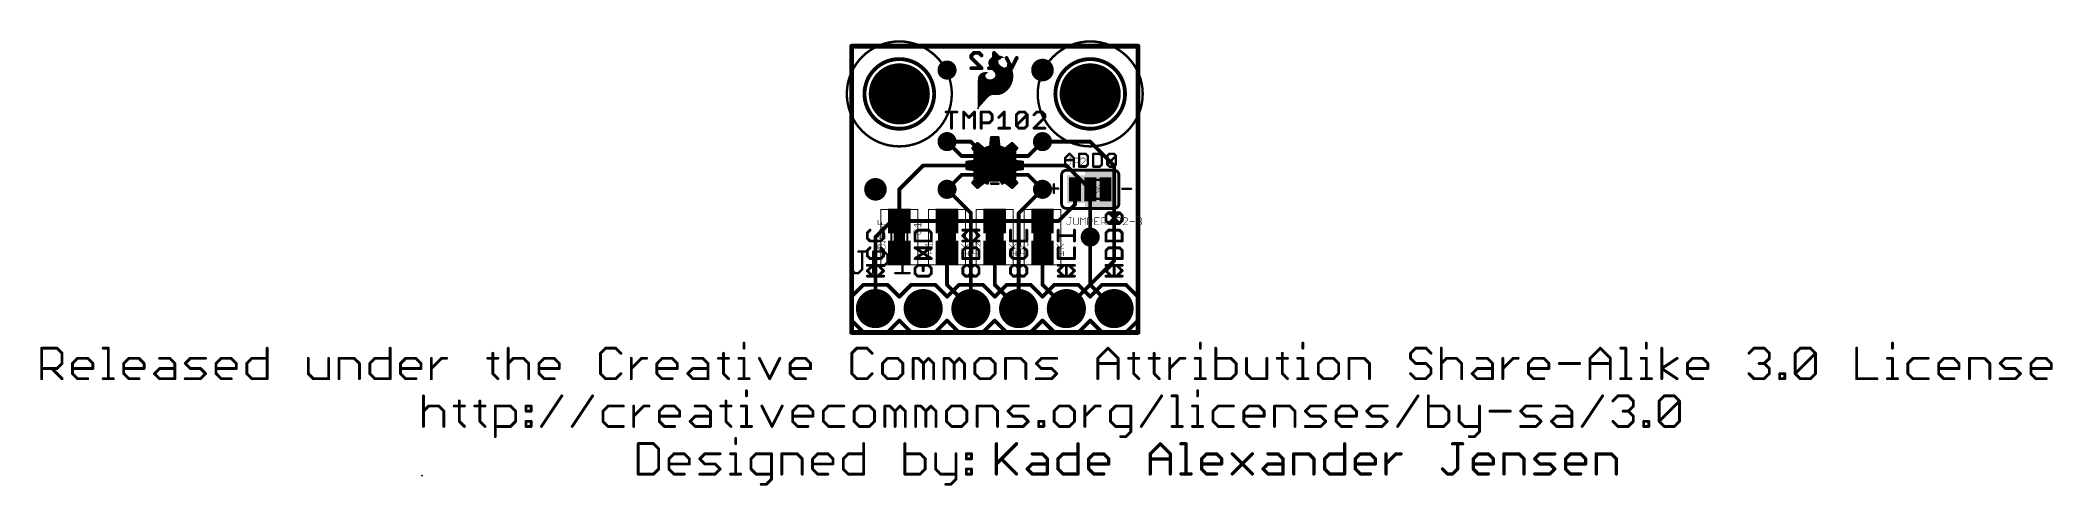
# Model space of a CAD drawing. Extents: x -43 to 64, y -8 to 16.
import ezdxf

# ---------------------------------------------------------------- set-up
doc = ezdxf.new("R2010")
doc.units = 0
for name, color, linetype in [('1', 12, 'CONTINUOUS'), ('16', 132, 'CONTINUOUS'), ('17', 110, 'CONTINUOUS'), ('18', 110, 'CONTINUOUS'), ('20', 53, 'CONTINUOUS'), ('200', 132, 'CONTINUOUS'), ('201', 110, 'CONTINUOUS'), ('21', 41, 'CONTINUOUS'), ('22', 40, 'CONTINUOUS'), ('23', 53, 'CONTINUOUS'), ('24', 53, 'CONTINUOUS'), ('25', 253, 'CONTINUOUS'), ('27', 253, 'CONTINUOUS'), ('29', 253, 'CONTINUOUS'), ('30', 253, 'CONTINUOUS'), ('31', 253, 'CONTINUOUS'), ('35', 253, 'CONTINUOUS'), ('39', 12, 'CONTINUOUS'), ('41', 12, 'CONTINUOUS'), ('42', 132, 'CONTINUOUS'), ('44', 253, 'CONTINUOUS'), ('48', 253, 'CONTINUOUS'), ('49', 6, 'CONTINUOUS'), ('51', 53, 'CONTINUOUS')]:
    doc.layers.add(name, color=color, linetype=linetype)

# ---------------------------------------------------------------- blocks, each defined once
blk = doc.blocks.new('RECT')
blk.add_solid([(-0.5, -0.5), (0.5, -0.5), (-0.5, 0.5), (0.5, 0.5)])
blk = doc.blocks.new('ROUNDP')
at = {"const_width": 0.5}
blk.add_lwpolyline([(0, -0.25, 1), (0, 0.25, 1), (0, -0.25)], format="xyb", dxfattribs=at)
blk = doc.blocks.new('PIE')
at = {"const_width": 0.5}
blk.add_lwpolyline([(0, -0.25, 1), (0, 0.25, 1), (0, -0.25)], format="xyb", dxfattribs=at)
blk = doc.blocks.new('ROUNDV')
at = {"const_width": 0.5}
blk.add_lwpolyline([(0, -0.25, 1), (0, 0.25, 1), (0, -0.25)], format="xyb", dxfattribs=at)

msp = doc.modelspace()

# ---------------------------------------------------------------- linework, layer by layer
at = {"layer": '1'}
for points, const_width in [([(0, 15.24), (15.24, 15.24)], 0.254), ([(0, 0), (0, 15.24)], 0.254), ([(15.24, 15.24), (15.24, 0)], 0.254), ([(5.8442, 9.3958), (5.08, 10.16)], 0.2032), ([(9.3958, 9.3958), (10.16, 10.16)], 0.2032), ([(3.8067, 8.8867), (2.54, 7.62)], 0.2032), ([(6.8436, 8.8867), (3.8067, 8.8867)], 0.2032), ([(6.8436, 9.3958), (5.8442, 9.3958)], 0.2032), ([(7.6233, 8.8867), (7.62, 8.89)], 0.2032), ([(8.42, 9.3958), (9.3958, 9.3958)], 0.2032), ([(8.42, 8.8867), (10.1567, 8.8867)], 0.2032), ([(10.1567, 8.8867), (10.16, 8.89)], 0.2032), ([(2.54, 7.62), (2.54, 5.93)], 0.2032), ([(5.852, 8.392), (5.08, 7.62)], 0.2032), ([(6.8436, 8.392), (5.852, 8.392)], 0.2032), ([(8.42, 8.392), (9.388, 8.392)], 0.2032), ([(9.388, 8.392), (10.16, 7.62)], 0.2032), ([(11.8872, 7.62), (11.8872, 6.8072)], 0.2032), ([(12.7, 7.62), (12.7, 5.08)], 0.2032), ([(11.8872, 6.8072), (11.01, 5.93)], 0.2032), ([(2.12, 5.93), (1.27, 5.08)], 0.2032), ([(2.54, 5.93), (2.12, 5.93)], 0.2032), ([(5.08, 5.93), (2.54, 5.93)], 0.2032), ([(5.08, 5.93), (7.62, 5.93)], 0.2032), ([(7.62, 5.93), (10.16, 5.93)], 0.2032), ([(10.16, 5.93), (11.01, 5.93)], 0.2032), ([(1.27, 5.08), (1.27, 1.27)], 0.2032), ([(5.08, 4.23), (5.08, 2.54)], 0.2032), ([(7.62, 4.23), (7.62, 2.54)], 0.2032), ([(10.16, 4.23), (10.16, 2.54)], 0.2032), ([(12.7, 2.54), (12.7, 5.08)], 0.2032), ([(5.08, 2.54), (6.35, 1.27)], 0.2032), ([(7.62, 2.54), (8.89, 1.27)], 0.2032), ([(10.16, 2.54), (11.43, 1.27)], 0.2032), ([(12.7, 2.54), (13.97, 1.27)], 0.2032), ([(15.24, 0), (0, 0)], 0.254)]:
    msp.add_lwpolyline(points, dxfattribs=dict(at, const_width=const_width))
for points, const_width in [([(0, 15.3035, 1), (0, 15.1765)], 0.127), ([(0.0635, 15.24, 1), (-0.0635, 15.24)], 0.127), ([(15.3035, 15.24, 1), (15.1765, 15.24)], 0.127), ([(15.24, 15.1765, 1), (15.24, 15.3035)], 0.127), ([(5.1159, 10.1959, 1), (5.0441, 10.1241)], 0.1016), ([(10.1959, 10.1241, 1), (10.1241, 10.1959)], 0.1016), ([(3.8067, 8.9375, 1), (3.8067, 8.8359)], 0.1016), ([(3.8426, 8.8508, 1), (3.7708, 8.9226)], 0.1016), ([(5.8442, 9.4466, 1), (5.8442, 9.345)], 0.1016), ([(5.8082, 9.3599, 1), (5.8801, 9.4318)], 0.1016), ([(6.8436, 9.345, 1), (6.8436, 9.4466)], 0.1016), ([(6.8436, 8.8359, 1), (6.8436, 8.9375)], 0.1016), ([(7.6559, 8.9259, 1), (7.5841, 8.8541)], 0.1016), ([(7.5874, 8.8508, 1), (7.6592, 8.9226)], 0.1016), ([(8.42, 9.4466, 1), (8.42, 9.345)], 0.1016), ([(8.42, 8.9375, 1), (8.42, 8.8359)], 0.1016), ([(9.3599, 9.4318, 1), (9.4318, 9.3599)], 0.1016), ([(9.3958, 9.345, 1), (9.3958, 9.4466)], 0.1016), ([(10.1208, 8.9226, 1), (10.1926, 8.8508)], 0.1016), ([(10.1959, 8.8541, 1), (10.1241, 8.9259)], 0.1016), ([(10.1567, 8.8359, 1), (10.1567, 8.9375)], 0.1016), ([(2.5908, 7.62, 1), (2.4892, 7.62)], 0.1016), ([(2.5041, 7.6559, 1), (2.5759, 7.5841)], 0.1016), ([(5.0441, 7.6559, 1), (5.1159, 7.5841)], 0.1016), ([(5.852, 8.4428, 1), (5.852, 8.3412)], 0.1016), ([(5.888, 8.3561, 1), (5.8161, 8.428)], 0.1016), ([(6.8436, 8.3412, 1), (6.8436, 8.4428)], 0.1016), ([(8.42, 8.4428, 1), (8.42, 8.3412)], 0.1016), ([(9.4239, 8.428, 1), (9.352, 8.3561)], 0.1016), ([(9.388, 8.3412, 1), (9.388, 8.4428)], 0.1016), ([(10.1241, 7.5841, 1), (10.1959, 7.6559)], 0.1016), ([(11.938, 7.62, 1), (11.8364, 7.62)], 0.1016), ([(12.7508, 7.62, 1), (12.6492, 7.62)], 0.1016), ([(11.8364, 6.8072, 1), (11.938, 6.8072)], 0.1016), ([(11.9231, 6.7713, 1), (11.8513, 6.8431)], 0.1016), ([(2.12, 5.9808, 1), (2.12, 5.8792)], 0.1016), ([(2.1559, 5.8941, 1), (2.0841, 5.9659)], 0.1016), ([(2.54, 5.9808, 1), (2.54, 5.8792)], 0.1016), ([(2.4892, 5.93, 1), (2.5908, 5.93)], 0.1016), ([(2.54, 5.8792, 1), (2.54, 5.9808)], 0.1016), ([(5.08, 5.9808, 1), (5.08, 5.8792)], 0.1016), ([(5.08, 5.8792, 1), (5.08, 5.9808)], 0.1016), ([(7.62, 5.9808, 1), (7.62, 5.8792)], 0.1016), ([(7.62, 5.8792, 1), (7.62, 5.9808)], 0.1016), ([(10.16, 5.9808, 1), (10.16, 5.8792)], 0.1016), ([(10.16, 5.8792, 1), (10.16, 5.9808)], 0.1016), ([(10.9741, 5.9659, 1), (11.0459, 5.8941)], 0.1016), ([(11.01, 5.8792, 1), (11.01, 5.9808)], 0.1016), ([(1.3208, 5.08, 1), (1.2192, 5.08)], 0.1016), ([(1.2341, 5.1159, 1), (1.3059, 5.0441)], 0.1016), ([(5.1308, 4.23, 1), (5.0292, 4.23)], 0.1016), ([(7.6708, 4.23, 1), (7.5692, 4.23)], 0.1016), ([(10.2108, 4.23, 1), (10.1092, 4.23)], 0.1016), ([(12.7508, 5.08, 1), (12.6492, 5.08)], 0.1016), ([(12.6492, 5.08, 1), (12.7508, 5.08)], 0.1016), ([(5.1159, 2.5759, 1), (5.0441, 2.5041)], 0.1016), ([(5.0292, 2.54, 1), (5.1308, 2.54)], 0.1016), ([(7.6559, 2.5759, 1), (7.5841, 2.5041)], 0.1016), ([(7.5692, 2.54, 1), (7.6708, 2.54)], 0.1016), ([(10.1959, 2.5759, 1), (10.1241, 2.5041)], 0.1016), ([(10.1092, 2.54, 1), (10.2108, 2.54)], 0.1016), ([(12.7359, 2.5759, 1), (12.6641, 2.5041)], 0.1016), ([(12.6492, 2.54, 1), (12.7508, 2.54)], 0.1016), ([(1.2192, 1.27, 1), (1.3208, 1.27)], 0.1016), ([(6.3141, 1.2341, 1), (6.3859, 1.3059)], 0.1016), ([(8.8541, 1.2341, 1), (8.9259, 1.3059)], 0.1016), ([(11.3941, 1.2341, 1), (11.4659, 1.3059)], 0.1016), ([(13.9341, 1.2341, 1), (14.0059, 1.3059)], 0.1016), ([(0, 0.0635, 1), (0, -0.0635)], 0.127), ([(-0.0635, 0, 1), (0.0635, 0)], 0.127), ([(15.1765, 0, 1), (15.3035, 0)], 0.127), ([(15.24, -0.0635, 1), (15.24, 0.0635)], 0.127)]:
    msp.add_lwpolyline(points, format="xyb", dxfattribs=dict(at, const_width=const_width))
at = {"layer": '16'}
for points, const_width in [([(0, 15.24), (15.24, 15.24)], 0.254), ([(0, 0), (0, 15.24)], 0.254), ([(15.24, 15.24), (15.24, 0)], 0.254), ([(6.375, 14.7495), (6.5106, 14.8851)], 0.2032), ([(6.375, 14.6139), (6.375, 14.7495)], 0.2032), ([(6.9174, 14.0716), (6.375, 14.6139)], 0.2032), ([(6.375, 14.0716), (6.9174, 14.0716)], 0.2032), ([(6.5106, 14.8851), (6.7818, 14.8851)], 0.2032), ([(6.7818, 14.8851), (6.9174, 14.7495)], 0.2032), ([(7.8529, 14.0716), (7.3106, 14.0716)], 0.2032), ([(7.8529, 14.6139), (7.5817, 14.8851)], 0.2032), ([(7.5817, 14.8851), (7.5817, 14.0716)], 0.2032), ([(8.5172, 14.0716), (8.2461, 14.6139)], 0.2032), ([(8.7884, 14.6139), (8.5172, 14.0716)], 0.2032), ([(5.08, 10.16), (6.35, 10.16)], 0.2032), ([(6.35, 10.16), (7.62, 8.89)], 0.2032), ([(10.16, 10.16), (12.7, 10.16)], 0.2032), ([(12.7, 10.16), (13.97, 8.89)], 0.2032), ([(11.43, 8.89), (7.62, 8.89)], 0.2032), ([(12.7, 7.62), (11.43, 8.89)], 0.2032), ([(13.97, 8.89), (13.97, 3.81)], 0.2032), ([(5.08, 7.62), (6.35, 6.35)], 0.2032), ([(10.16, 7.62), (8.89, 6.35)], 0.2032), ([(12.7, 7.62), (12.7, 5.08)], 0.2032), ([(6.35, 6.35), (6.35, 1.27)], 0.2032), ([(8.89, 6.35), (8.89, 1.27)], 0.2032), ([(13.97, 3.81), (11.43, 1.27)], 0.2032), ([(15.24, 0), (0, 0)], 0.254)]:
    msp.add_lwpolyline(points, dxfattribs=dict(at, const_width=const_width))
for points, const_width in [([(0, 15.3035, 1), (0, 15.1765)], 0.127), ([(0.0635, 15.24, 1), (-0.0635, 15.24)], 0.127), ([(15.3035, 15.24, 1), (15.1765, 15.24)], 0.127), ([(15.24, 15.1765, 1), (15.24, 15.3035)], 0.127), ([(6.4258, 14.7495, 1), (6.3242, 14.7495)], 0.1016), ([(6.3391, 14.7854, 1), (6.411, 14.7136)], 0.1016), ([(6.411, 14.6498, 1), (6.3391, 14.578)], 0.1016), ([(6.3242, 14.6139, 1), (6.4258, 14.6139)], 0.1016), ([(6.375, 14.1224, 1), (6.375, 14.0208)], 0.1016), ([(6.5106, 14.9359, 1), (6.5106, 14.8343)], 0.1016), ([(6.5465, 14.8492, 1), (6.4747, 14.921)], 0.1016), ([(6.8177, 14.921, 1), (6.7459, 14.8492)], 0.1016), ([(6.7818, 14.8343, 1), (6.7818, 14.9359)], 0.1016), ([(6.8814, 14.7136, 1), (6.9533, 14.7854)], 0.1016), ([(6.8814, 14.0357, 1), (6.9533, 14.1075)], 0.1016), ([(6.9174, 14.0208, 1), (6.9174, 14.1224)], 0.1016), ([(7.3106, 14.1224, 1), (7.3106, 14.0208)], 0.1016), ([(7.6176, 14.921, 1), (7.5458, 14.8492)], 0.1016), ([(7.6325, 14.8851, 1), (7.5309, 14.8851)], 0.1016), ([(7.5309, 14.0716, 1), (7.6325, 14.0716)], 0.1016), ([(7.817, 14.578, 1), (7.8888, 14.6498)], 0.1016), ([(7.8529, 14.0208, 1), (7.8529, 14.1224)], 0.1016), ([(8.2915, 14.6366, 1), (8.2006, 14.5912)], 0.1016), ([(8.4718, 14.0943, 1), (8.5627, 14.0489)], 0.1016), ([(8.4718, 14.0489, 1), (8.5627, 14.0943)], 0.1016), ([(8.8338, 14.5912, 1), (8.743, 14.6366)], 0.1016), ([(5.08, 10.2108, 1), (5.08, 10.1092)], 0.1016), ([(6.3859, 10.1959, 1), (6.3141, 10.1241)], 0.1016), ([(6.35, 10.1092, 1), (6.35, 10.2108)], 0.1016), ([(10.16, 10.2108, 1), (10.16, 10.1092)], 0.1016), ([(12.7359, 10.1959, 1), (12.6641, 10.1241)], 0.1016), ([(12.7, 10.1092, 1), (12.7, 10.2108)], 0.1016), ([(7.62, 8.9408, 1), (7.62, 8.8392)], 0.1016), ([(7.5841, 8.8541, 1), (7.6559, 8.9259)], 0.1016), ([(11.4659, 8.9259, 1), (11.3941, 8.8541)], 0.1016), ([(11.43, 8.8392, 1), (11.43, 8.9408)], 0.1016), ([(14.0208, 8.89, 1), (13.9192, 8.89)], 0.1016), ([(13.9341, 8.8541, 1), (14.0059, 8.9259)], 0.1016), ([(5.1159, 7.6559, 1), (5.0441, 7.5841)], 0.1016), ([(10.1959, 7.5841, 1), (10.1241, 7.6559)], 0.1016), ([(12.7508, 7.62, 1), (12.6492, 7.62)], 0.1016), ([(12.6641, 7.5841, 1), (12.7359, 7.6559)], 0.1016), ([(6.4008, 6.35, 1), (6.2992, 6.35)], 0.1016), ([(6.3141, 6.3141, 1), (6.3859, 6.3859)], 0.1016), ([(8.9408, 6.35, 1), (8.8392, 6.35)], 0.1016), ([(8.8541, 6.3859, 1), (8.9259, 6.3141)], 0.1016), ([(12.6492, 5.08, 1), (12.7508, 5.08)], 0.1016), ([(13.9192, 3.81, 1), (14.0208, 3.81)], 0.1016), ([(14.0059, 3.7741, 1), (13.9341, 3.8459)], 0.1016), ([(6.2992, 1.27, 1), (6.4008, 1.27)], 0.1016), ([(8.8392, 1.27, 1), (8.9408, 1.27)], 0.1016), ([(11.3941, 1.3059, 1), (11.4659, 1.2341)], 0.1016), ([(0, 0.0635, 1), (0, -0.0635)], 0.127), ([(-0.0635, 0, 1), (0.0635, 0)], 0.127), ([(15.1765, 0, 1), (15.3035, 0)], 0.127), ([(15.24, -0.0635, 1), (15.24, 0.0635)], 0.127)]:
    msp.add_lwpolyline(points, format="xyb", dxfattribs=dict(at, const_width=const_width))
at = {"layer": '20', "const_width": 0.2032}
for points in [[(15.24, 15.24), (0, 15.24)], [(0, 15.24), (0, 0)], [(15.24, 0), (15.24, 15.24)], [(0, 0), (15.24, 0)]]:
    msp.add_lwpolyline(points, dxfattribs=at)
at = {"layer": '20', "const_width": 0.1016}
for points in [[(0, 15.2908, 1), (0, 15.1892)], [(0.0508, 15.24, 1), (-0.0508, 15.24)], [(15.2908, 15.24, 1), (15.1892, 15.24)], [(15.24, 15.1892, 1), (15.24, 15.2908)], [(0, 0.0508, 1), (0, -0.0508)], [(-0.0508, 0, 1), (0.0508, 0)], [(15.1892, 0, 1), (15.2908, 0)], [(15.24, -0.0508, 1), (15.24, 0.0508)]]:
    msp.add_lwpolyline(points, format="xyb", dxfattribs=at)
at = {"layer": '20'}
for centre in [(2.54, 12.7), (12.7, 12.7)]:
    msp.add_circle(centre, 1.524, dxfattribs=at)
at = {"layer": '201'}
for p, q in [((8.0053, 9.7617), (8.0031, 9.7595)), ((8.0031, 9.7595), (8.0031, 9.7507)), ((8.0031, 9.7507), (8.0053, 9.7485)), ((8.0097, 9.7617), (8.0053, 9.7617)), ((8.0053, 9.7485), (8.0097, 9.7485)), ((8.0119, 9.7595), (8.0097, 9.7617)), ((8.0097, 9.7485), (8.0119, 9.7507)), ((8.0153, 9.7573), (8.0175, 9.7573)), ((8.0153, 9.7551), (8.0153, 9.7573)), ((8.0175, 9.7551), (8.0153, 9.7551)), ((8.0153, 9.7507), (8.0175, 9.7507)), ((8.0153, 9.7485), (8.0153, 9.7507)), ((8.0175, 9.7485), (8.0153, 9.7485)), ((8.0175, 9.7573), (8.0175, 9.7551)), ((8.0175, 9.7507), (8.0175, 9.7485)), ((8.0214, 9.7485), (8.0302, 9.7617)), ((8.0335, 9.7617), (8.0335, 9.7507)), ((8.0335, 9.7507), (8.0357, 9.7485)), ((8.0357, 9.7485), (8.0401, 9.7485)), ((8.0401, 9.7485), (8.0423, 9.7507)), ((8.0423, 9.7507), (8.0423, 9.7617)), ((8.0457, 9.7551), (8.0479, 9.7573)), ((8.0479, 9.7529), (8.0457, 9.7551)), ((8.0457, 9.7485), (8.0523, 9.7485)), ((8.0479, 9.7573), (8.0545, 9.7573)), ((8.0523, 9.7529), (8.0479, 9.7529)), ((8.0545, 9.7507), (8.0523, 9.7529)), ((8.0523, 9.7485), (8.0545, 9.7507)), ((8.0579, 9.7551), (8.0601, 9.7573)), ((8.0579, 9.7507), (8.0579, 9.7551)), ((8.0667, 9.7529), (8.0579, 9.7529)), ((8.0601, 9.7485), (8.0579, 9.7507)), ((8.0601, 9.7573), (8.0645, 9.7573)), ((8.0645, 9.7485), (8.0601, 9.7485)), ((8.0645, 9.7573), (8.0667, 9.7551)), ((8.0667, 9.7551), (8.0667, 9.7529)), ((8.07, 9.7485), (8.07, 9.7573)), ((8.07, 9.7529), (8.0744, 9.7573)), ((8.0744, 9.7573), (8.0766, 9.7573)), ((8.0801, 9.7551), (8.0823, 9.7573)), ((8.0823, 9.7529), (8.0801, 9.7551)), ((8.0801, 9.7485), (8.0868, 9.7485)), ((8.0823, 9.7573), (8.089, 9.7573)), ((8.0868, 9.7529), (8.0823, 9.7529)), ((8.089, 9.7507), (8.0868, 9.7529)), ((8.0868, 9.7485), (8.089, 9.7507)), ((8.0923, 9.7485), (8.1011, 9.7617)), ((8.1045, 9.7485), (8.1045, 9.7617)), ((8.1045, 9.7529), (8.1111, 9.7573)), ((8.1111, 9.7485), (8.1045, 9.7529)), ((8.1146, 9.7507), (8.1168, 9.7529)), ((8.1168, 9.7485), (8.1146, 9.7507)), ((8.1168, 9.7573), (8.1212, 9.7573)), ((8.1168, 9.7529), (8.1234, 9.7529)), ((8.1234, 9.7485), (8.1168, 9.7485)), ((8.1212, 9.7573), (8.1234, 9.7551)), ((8.1234, 9.7551), (8.1234, 9.7485)), ((8.1268, 9.7551), (8.129, 9.7573)), ((8.1268, 9.7507), (8.1268, 9.7551)), ((8.129, 9.7485), (8.1268, 9.7507)), ((8.129, 9.7573), (8.1356, 9.7573)), ((8.1356, 9.7485), (8.129, 9.7485)), ((8.1356, 9.7617), (8.1356, 9.7485)), ((8.1389, 9.7551), (8.1411, 9.7573)), ((8.1389, 9.7507), (8.1389, 9.7551)), ((8.1477, 9.7529), (8.1389, 9.7529)), ((8.1411, 9.7485), (8.1389, 9.7507)), ((8.1411, 9.7573), (8.1455, 9.7573)), ((8.1455, 9.7485), (8.1411, 9.7485)), ((8.1455, 9.7573), (8.1477, 9.7551)), ((8.1477, 9.7551), (8.1477, 9.7529)), ((8.1511, 9.7485), (8.1511, 9.7507)), ((8.1511, 9.7507), (8.1533, 9.7507)), ((8.1533, 9.7485), (8.1511, 9.7485)), ((8.1533, 9.7507), (8.1533, 9.7485)), ((8.1572, 9.7441), (8.1594, 9.7441)), ((8.1594, 9.7441), (8.1616, 9.7463)), ((8.1616, 9.7639), (8.1616, 9.7617)), ((8.1616, 9.7463), (8.1616, 9.7573)), ((8.1653, 9.7551), (8.1675, 9.7573)), ((8.1653, 9.7507), (8.1653, 9.7551)), ((8.1741, 9.7529), (8.1653, 9.7529)), ((8.1675, 9.7485), (8.1653, 9.7507)), ((8.1675, 9.7573), (8.1719, 9.7573)), ((8.1719, 9.7485), (8.1675, 9.7485)), ((8.1719, 9.7573), (8.1741, 9.7551)), ((8.1741, 9.7551), (8.1741, 9.7529)), ((8.1774, 9.7485), (8.1774, 9.7573)), ((8.1774, 9.7573), (8.1841, 9.7573)), ((8.1841, 9.7573), (8.1863, 9.7551)), ((8.1863, 9.7551), (8.1863, 9.7485)), ((8.1896, 9.7551), (8.1918, 9.7573)), ((8.1918, 9.7529), (8.1896, 9.7551)), ((8.1896, 9.7485), (8.1962, 9.7485)), ((8.1918, 9.7573), (8.1984, 9.7573)), ((8.1962, 9.7529), (8.1918, 9.7529)), ((8.1984, 9.7507), (8.1962, 9.7529)), ((8.1962, 9.7485), (8.1984, 9.7507)), ((8.2018, 9.7551), (8.204, 9.7573)), ((8.2018, 9.7507), (8.2018, 9.7551)), ((8.2106, 9.7529), (8.2018, 9.7529)), ((8.204, 9.7485), (8.2018, 9.7507)), ((8.204, 9.7573), (8.2084, 9.7573)), ((8.2084, 9.7485), (8.204, 9.7485)), ((8.2084, 9.7573), (8.2106, 9.7551)), ((8.2106, 9.7551), (8.2106, 9.7529)), ((8.2139, 9.7485), (8.2139, 9.7573)), ((8.2139, 9.7573), (8.2205, 9.7573)), ((8.2205, 9.7573), (8.2227, 9.7551)), ((8.2227, 9.7551), (8.2227, 9.7485)), ((8.2261, 9.7485), (8.2349, 9.7617)), ((8.2383, 9.7617), (8.2383, 9.7485)), ((8.2449, 9.7617), (8.2383, 9.7617)), ((8.2383, 9.7485), (8.2449, 9.7485)), ((8.2471, 9.7595), (8.2449, 9.7617)), ((8.2449, 9.7485), (8.2471, 9.7507)), ((8.2471, 9.7507), (8.2471, 9.7595)), ((8.2504, 9.7551), (8.2526, 9.7573)), ((8.2504, 9.7507), (8.2504, 9.7551)), ((8.2592, 9.7529), (8.2504, 9.7529)), ((8.2526, 9.7485), (8.2504, 9.7507)), ((8.2526, 9.7573), (8.257, 9.7573)), ((8.257, 9.7485), (8.2526, 9.7485)), ((8.257, 9.7573), (8.2592, 9.7551)), ((8.2592, 9.7551), (8.2592, 9.7529)), ((8.2626, 9.7551), (8.2648, 9.7573)), ((8.2648, 9.7529), (8.2626, 9.7551)), ((8.2626, 9.7485), (8.2692, 9.7485)), ((8.2648, 9.7573), (8.2714, 9.7573)), ((8.2692, 9.7529), (8.2648, 9.7529)), ((8.2714, 9.7507), (8.2692, 9.7529)), ((8.2692, 9.7485), (8.2714, 9.7507)), ((8.2747, 9.7485), (8.2747, 9.7617)), ((8.2747, 9.7529), (8.2814, 9.7573)), ((8.2814, 9.7485), (8.2747, 9.7529)), ((8.2849, 9.7573), (8.2893, 9.7573)), ((8.2871, 9.7595), (8.2871, 9.7507)), ((8.2871, 9.7507), (8.2893, 9.7485)), ((8.2952, 9.7573), (8.293, 9.7551)), ((8.293, 9.7551), (8.293, 9.7507)), ((8.293, 9.7507), (8.2952, 9.7485)), ((8.2996, 9.7573), (8.2952, 9.7573)), ((8.2952, 9.7485), (8.2996, 9.7485)), ((8.3018, 9.7551), (8.2996, 9.7573)), ((8.2996, 9.7485), (8.3018, 9.7507)), ((8.3018, 9.7507), (8.3018, 9.7551)), ((8.3051, 9.7441), (8.3051, 9.7573)), ((8.3051, 9.7573), (8.3118, 9.7573)), ((8.3118, 9.7485), (8.3051, 9.7485)), ((8.3118, 9.7573), (8.314, 9.7551)), ((8.314, 9.7507), (8.3118, 9.7485)), ((8.314, 9.7551), (8.314, 9.7507)), ((8.3173, 9.7485), (8.3261, 9.7617)), ((8.3295, 9.7617), (8.3339, 9.7617)), ((8.3295, 9.7485), (8.3339, 9.7485)), ((8.3317, 9.7485), (8.3317, 9.7617)), ((8.3398, 9.7617), (8.3376, 9.7595)), ((8.3376, 9.7595), (8.3376, 9.7507)), ((8.3376, 9.7507), (8.3398, 9.7485)), ((8.3442, 9.7617), (8.3398, 9.7617)), ((8.3398, 9.7485), (8.3442, 9.7485)), ((8.3464, 9.7595), (8.3442, 9.7617)), ((8.3442, 9.7485), (8.3464, 9.7507)), ((8.3497, 9.7551), (8.3586, 9.7551)), ((8.3619, 9.7595), (8.3641, 9.7617)), ((8.3619, 9.7507), (8.3619, 9.7595)), ((8.3619, 9.7507), (8.3707, 9.7595)), ((8.3641, 9.7485), (8.3619, 9.7507)), ((8.3641, 9.7617), (8.3685, 9.7617)), ((8.3685, 9.7485), (8.3641, 9.7485)), ((8.3685, 9.7617), (8.3707, 9.7595)), ((8.3707, 9.7507), (8.3685, 9.7485)), ((8.3707, 9.7595), (8.3707, 9.7507)), ((8.3763, 9.7617), (8.3741, 9.7595)), ((8.3741, 9.7595), (8.3741, 9.7573)), ((8.3741, 9.7573), (8.3763, 9.7551)), ((8.3741, 9.7507), (8.3763, 9.7485)), ((8.3807, 9.7617), (8.3763, 9.7617)), ((8.3763, 9.7551), (8.3829, 9.7551)), ((8.3763, 9.7485), (8.3807, 9.7485)), ((8.3829, 9.7595), (8.3807, 9.7617)), ((8.3807, 9.7485), (8.3829, 9.7507)), ((8.3829, 9.7507), (8.3829, 9.7595)), ((8.3862, 9.7595), (8.3884, 9.7617)), ((8.3884, 9.7485), (8.3862, 9.7507)), ((8.3884, 9.7617), (8.3928, 9.7617)), ((8.3928, 9.7485), (8.3884, 9.7485)), ((8.3928, 9.7551), (8.3906, 9.7551)), ((8.3928, 9.7617), (8.395, 9.7595)), ((8.395, 9.7573), (8.3928, 9.7551)), ((8.3928, 9.7551), (8.395, 9.7529)), ((8.395, 9.7507), (8.3928, 9.7485)), ((8.395, 9.7595), (8.395, 9.7573)), ((8.395, 9.7529), (8.395, 9.7507)), ((8.3984, 9.7595), (8.4006, 9.7617)), ((8.3984, 9.7507), (8.3984, 9.7595)), ((8.3984, 9.7507), (8.4072, 9.7595)), ((8.4006, 9.7485), (8.3984, 9.7507)), ((8.4006, 9.7617), (8.405, 9.7617)), ((8.405, 9.7485), (8.4006, 9.7485)), ((8.405, 9.7617), (8.4072, 9.7595)), ((8.4072, 9.7507), (8.405, 9.7485)), ((8.4072, 9.7595), (8.4072, 9.7507)), ((8.4106, 9.7595), (8.4128, 9.7617)), ((8.4128, 9.7485), (8.4106, 9.7507)), ((8.4128, 9.7617), (8.4172, 9.7617)), ((8.4172, 9.7485), (8.4128, 9.7485)), ((8.4172, 9.7551), (8.415, 9.7551)), ((8.4172, 9.7617), (8.4194, 9.7595)), ((8.4194, 9.7573), (8.4172, 9.7551)), ((8.4172, 9.7551), (8.4194, 9.7529)), ((8.4194, 9.7507), (8.4172, 9.7485)), ((8.4194, 9.7595), (8.4194, 9.7573)), ((8.4194, 9.7529), (8.4194, 9.7507)), ((8.4227, 9.7485), (8.4227, 9.7507)), ((8.4227, 9.7507), (8.4249, 9.7507)), ((8.4249, 9.7485), (8.4227, 9.7485)), ((8.4249, 9.7507), (8.4249, 9.7485)), ((8.4288, 9.7617), (8.4288, 9.7485)), ((8.4354, 9.7573), (8.4288, 9.7573)), ((8.4288, 9.7485), (8.4354, 9.7485)), ((8.4376, 9.7551), (8.4354, 9.7573)), ((8.4354, 9.7485), (8.4376, 9.7507)), ((8.4376, 9.7507), (8.4376, 9.7551)), ((8.441, 9.7485), (8.441, 9.7573)), ((8.441, 9.7573), (8.4432, 9.7573)), ((8.4432, 9.7573), (8.4454, 9.7551)), ((8.4454, 9.7551), (8.4476, 9.7573)), ((8.4454, 9.7551), (8.4454, 9.7485)), ((8.4476, 9.7573), (8.4498, 9.7551)), ((8.4498, 9.7551), (8.4498, 9.7485)), ((8.4531, 9.7441), (8.4531, 9.7573)), ((8.4531, 9.7573), (8.4597, 9.7573)), ((8.4597, 9.7485), (8.4531, 9.7485)), ((8.4597, 9.7573), (8.4619, 9.7551)), ((8.4619, 9.7507), (8.4597, 9.7485)), ((8.4619, 9.7551), (8.4619, 9.7507))]:
    msp.add_line(p, q, dxfattribs=at)
at = {"layer": '21'}
for points, const_width in [([(7.2987, 14.4221), (7.2901, 14.3484)], 0.0254), ([(7.2901, 14.3484), (7.3, 14.2749)], 0.0254), ([(7.2904, 14.351), (7.8064, 14.351)], 0.0254), ([(7.2932, 14.3256), (7.817, 14.3256)], 0.0254), ([(7.2934, 14.3764), (7.7969, 14.3764)], 0.0254), ([(7.2963, 14.4018), (7.7918, 14.4018)], 0.0254), ([(7.2966, 14.3002), (7.8315, 14.3002)], 0.0254), ([(7.3255, 14.4913), (7.2987, 14.4221)], 0.0254), ([(7.3, 14.2749), (7.328, 14.2062)], 0.0254), ([(7.3001, 14.2748), (7.8472, 14.2748)], 0.0254), ([(7.3007, 14.4272), (7.7924, 14.4272)], 0.0254), ([(7.3104, 14.2494), (7.8683, 14.2494)], 0.0254), ([(7.3105, 14.4526), (7.7974, 14.4526)], 0.0254), ([(7.3203, 14.478), (7.805, 14.478)], 0.0254), ([(7.3208, 14.224), (7.8919, 14.224)], 0.0254), ([(7.3686, 14.5517), (7.3255, 14.4913)], 0.0254), ([(7.328, 14.2062), (7.4466, 14.0304)], 0.0254), ([(7.3331, 14.1986), (7.9215, 14.1986)], 0.0254), ([(7.3341, 14.5034), (7.8162, 14.5034)], 0.0254), ([(7.3503, 14.1732), (7.9555, 14.1732)], 0.0254), ([(7.3522, 14.5288), (7.832, 14.5288)], 0.0254), ([(7.3674, 14.1478), (7.9907, 14.1478)], 0.0254), ([(7.4382, 14.6176), (7.3686, 14.5517)], 0.0254), ([(7.3712, 14.5542), (7.8536, 14.5542)], 0.0254), ([(7.3845, 14.1224), (8.0288, 14.1224)], 0.0254), ([(7.3981, 14.5796), (7.8807, 14.5796)], 0.0254), ([(7.4017, 14.097), (8.0934, 14.097)], 0.0254), ([(7.4188, 14.0716), (8.4878, 14.0716)], 0.0254), ([(7.4249, 14.605), (7.9278, 14.605)], 0.0254), ([(7.4359, 14.0462), (8.5014, 14.0462)], 0.0254), ([(7.5159, 14.6736), (7.4382, 14.6176)], 0.0254), ([(7.4466, 14.0304), (7.5921, 13.876)], 0.0254), ([(7.4556, 14.0208), (8.5151, 14.0208)], 0.0254), ([(7.456, 14.6304), (8.095, 14.6304)], 0.0254), ([(7.4796, 13.9954), (8.5287, 13.9954)], 0.0254), ([(7.4912, 14.6558), (8.0624, 14.6558)], 0.0254), ([(7.5035, 13.97), (8.5395, 13.97)], 0.0254), ([(7.5939, 14.7124), (7.5159, 14.6736)], 0.0254), ([(7.5274, 13.9446), (8.5486, 13.9446)], 0.0254), ([(7.5312, 14.6812), (8.0127, 14.6812)], 0.0254), ([(7.5514, 13.9192), (8.5577, 13.9192)], 0.0254), ([(7.5822, 14.7066), (7.9541, 14.7066)], 0.0254), ([(7.6779, 14.7356), (7.5939, 14.7124)], 0.0254), ([(7.665, 14.732), (7.8614, 14.732)], 0.0254), ([(7.7648, 14.7422), (7.6779, 14.7356)], 0.0254), ([(7.8549, 14.7337), (7.7648, 14.7422)], 0.0254), ([(7.7914, 14.404), (7.7928, 14.4374)], 0.0254), ([(7.7979, 14.3713), (7.7914, 14.404)], 0.0254), ([(7.7928, 14.4374), (7.8094, 14.4924)], 0.0254), ([(7.8194, 14.3198), (7.7979, 14.3713)], 0.0254), ([(7.8094, 14.4924), (7.8397, 14.5413)], 0.0254), ([(7.8487, 14.2723), (7.8194, 14.3198)], 0.0254), ([(7.8397, 14.5413), (7.8817, 14.5805)], 0.0254), ([(7.885, 14.2299), (7.8487, 14.2723)], 0.0254), ([(7.9426, 14.7117), (7.8549, 14.7337)], 0.0254), ([(7.8817, 14.5805), (7.9325, 14.6075)], 0.0254), ([(7.9274, 14.1935), (7.885, 14.2299)], 0.0254), ([(8.0188, 14.1275), (7.9274, 14.1935)], 0.0254), ([(7.9325, 14.6075), (7.9837, 14.622)], 0.0254), ([(7.9655, 14.7015), (7.9426, 14.7117)], 0.0254), ([(8.0011, 14.6863), (7.9655, 14.7015)], 0.0254), ([(7.9837, 14.622), (8.0366, 14.6279)], 0.0254), ([(8.0515, 14.6642), (8.0011, 14.6863)], 0.0254), ([(8.0701, 14.1013), (8.0188, 14.1275)], 0.0254), ([(8.0366, 14.6279), (8.0976, 14.6279)], 0.0254), ([(8.095, 14.6304), (8.0515, 14.6642)], 0.0254), ([(8.1267, 14.0909), (8.0701, 14.1013)], 0.0254), ([(8.0975, 14.6279), (8.095, 14.6304)], 0.0254), ([(8.0976, 14.6279), (8.0975, 14.6279)], 0.0254), ([(8.1839, 14.097), (8.1267, 14.0909)], 0.0254), ([(8.2043, 14.1046), (8.1839, 14.097)], 0.0254), ([(8.1839, 14.097), (8.4695, 14.097)], 0.0254), ([(8.2432, 14.1314), (8.2043, 14.1046)], 0.0254), ([(8.2301, 14.1224), (8.4493, 14.1224)], 0.0254), ([(8.2728, 14.1681), (8.2432, 14.1314)], 0.0254), ([(8.2564, 14.1478), (8.429, 14.1478)], 0.0254), ([(8.2785, 14.1816), (8.2728, 14.1681)], 0.0254), ([(8.275, 14.1732), (8.4088, 14.1732)], 0.0254), ([(8.2805, 14.1961), (8.2785, 14.1816)], 0.0254), ([(8.3931, 14.1929), (8.2805, 14.285)], 0.0254), ([(8.2805, 14.285), (8.2805, 14.1961)], 0.0254), ([(8.2805, 14.2748), (8.293, 14.2748)], 0.0254), ([(8.2805, 14.2494), (8.324, 14.2494)], 0.0254), ([(8.2805, 14.224), (8.3551, 14.224)], 0.0254), ([(8.2805, 14.1986), (8.3861, 14.1986)], 0.0254), ([(8.4837, 14.0792), (8.3931, 14.1929)], 0.0254), ([(8.5338, 13.9858), (8.4837, 14.0792)], 0.0254), ([(8.5696, 13.886), (8.5338, 13.9858)], 0.0254), ([(6.7381, 13.54), (6.7311, 13.4569)], 0.0254), ([(6.7311, 13.4569), (6.7311, 11.9405)], 0.0254), ([(6.7311, 13.4366), (8.5732, 13.4366)], 0.0254), ([(6.7311, 13.4112), (8.5694, 13.4112)], 0.0254), ([(6.7311, 13.3858), (8.5631, 13.3858)], 0.0254), ([(6.7311, 13.3604), (8.5544, 13.3604)], 0.0254), ([(6.7311, 13.335), (8.5456, 13.335)], 0.0254), ([(6.7311, 13.3096), (8.5369, 13.3096)], 0.0254), ([(6.7311, 13.2842), (8.5281, 13.2842)], 0.0254), ([(6.7311, 13.2588), (8.5194, 13.2588)], 0.0254), ([(6.7311, 13.2334), (8.5106, 13.2334)], 0.0254), ([(6.7311, 13.208), (8.5001, 13.208)], 0.0254), ([(6.7311, 13.1826), (8.4858, 13.1826)], 0.0254), ([(6.7311, 13.1572), (8.4715, 13.1572)], 0.0254), ([(6.7311, 13.1318), (8.4572, 13.1318)], 0.0254), ([(6.7311, 13.1064), (8.4429, 13.1064)], 0.0254), ([(6.7311, 13.081), (8.4286, 13.081)], 0.0254), ([(6.7311, 13.0556), (8.4143, 13.0556)], 0.0254), ([(6.7311, 13.0302), (8.3958, 13.0302)], 0.0254), ([(6.7311, 13.0048), (8.3755, 13.0048)], 0.0254), ([(6.7311, 12.9794), (8.3552, 12.9794)], 0.0254), ([(6.7311, 12.954), (8.3349, 12.954)], 0.0254), ([(6.7311, 12.9286), (8.3123, 12.9286)], 0.0254), ([(6.7311, 12.9032), (8.2854, 12.9032)], 0.0254), ([(6.7311, 12.8778), (8.2584, 12.8778)], 0.0254), ([(6.7311, 12.8524), (8.2315, 12.8524)], 0.0254), ([(6.7315, 13.462), (7.3052, 13.462)], 0.0254), ([(6.7337, 13.4874), (7.2304, 13.4874)], 0.0254), ([(6.7358, 13.5128), (7.1882, 13.5128)], 0.0254), ([(6.7379, 13.5382), (7.1587, 13.5382)], 0.0254), ([(6.7621, 13.6199), (6.7381, 13.54)], 0.0254), ([(6.7451, 13.5636), (7.1379, 13.5636)], 0.0254), ([(6.7528, 13.589), (7.1249, 13.589)], 0.0254), ([(6.7604, 13.6144), (7.1163, 13.6144)], 0.0254), ([(6.8022, 13.6931), (6.7621, 13.6199)], 0.0254), ([(6.773, 13.6398), (7.1106, 13.6398)], 0.0254), ([(6.7869, 13.6652), (7.1098, 13.6652)], 0.0254), ([(6.8008, 13.6906), (7.1101, 13.6906)], 0.0254), ([(6.8492, 13.7481), (6.8022, 13.6931)], 0.0254), ([(6.8218, 13.716), (7.1157, 13.716)], 0.0254), ([(6.8435, 13.7414), (7.1237, 13.7414)], 0.0254), ([(6.9062, 13.7925), (6.8492, 13.7481)], 0.0254), ([(6.8732, 13.7668), (7.1459, 13.7668)], 0.0254), ([(6.9058, 13.7922), (7.1809, 13.7922)], 0.0254), ([(6.971, 13.8246), (6.9062, 13.7925)], 0.0254), ([(6.9569, 13.8176), (7.2159, 13.8176)], 0.0254), ([(7.0409, 13.843), (6.971, 13.8246)], 0.0254), ([(7.1349, 13.8504), (7.0409, 13.843)], 0.0254), ([(7.0409, 13.843), (7.2289, 13.843)], 0.0254), ([(7.1098, 13.6893), (7.1197, 13.7338)], 0.0254), ([(7.1098, 13.6437), (7.1098, 13.6893)], 0.0254), ([(7.1197, 13.5992), (7.1098, 13.6437)], 0.0254), ([(7.1197, 13.7338), (7.1287, 13.7509)], 0.0254), ([(7.1419, 13.5558), (7.1197, 13.5992)], 0.0254), ([(7.1287, 13.7509), (7.1425, 13.7643)], 0.0254), ([(7.2289, 13.843), (7.1349, 13.8504)], 0.0254), ([(7.1756, 13.5204), (7.1419, 13.5558)], 0.0254), ([(7.1425, 13.7643), (7.2264, 13.8252)], 0.0254), ([(7.239, 13.4822), (7.1756, 13.5204)], 0.0254), ([(7.2264, 13.8252), (7.2421, 13.8336)], 0.0254), ([(7.2772, 13.8354), (7.2289, 13.843)], 0.0254), ([(7.3098, 13.4606), (7.239, 13.4822)], 0.0254), ([(7.2421, 13.8336), (7.2595, 13.8371)], 0.0254), ([(7.2595, 13.8371), (7.2772, 13.8354)], 0.0254), ([(7.3838, 13.4569), (7.3098, 13.4606)], 0.0254), ([(7.4471, 13.467), (7.3838, 13.4569)], 0.0254), ([(7.4158, 13.462), (8.5771, 13.462)], 0.0254), ([(7.5078, 13.4875), (7.4471, 13.467)], 0.0254), ([(7.5075, 13.4874), (8.5809, 13.4874)], 0.0254), ([(7.5642, 13.5179), (7.5078, 13.4875)], 0.0254), ([(7.5547, 13.5128), (8.5848, 13.5128)], 0.0254), ([(7.609, 13.5564), (7.5642, 13.5179)], 0.0254), ([(7.5753, 13.8938), (8.5668, 13.8938)], 0.0254), ([(7.5879, 13.5382), (8.5886, 13.5382)], 0.0254), ([(7.5921, 13.876), (7.6304, 13.8311)], 0.0254), ([(7.5986, 13.8684), (8.5731, 13.8684)], 0.0254), ([(7.6424, 13.6051), (7.609, 13.5564)], 0.0254), ([(7.614, 13.5636), (8.5925, 13.5636)], 0.0254), ([(7.6202, 13.843), (8.5782, 13.843)], 0.0254), ([(7.6304, 13.8311), (7.6559, 13.7778)], 0.0254), ([(7.6314, 13.589), (8.5963, 13.589)], 0.0254), ([(7.6369, 13.8176), (8.5832, 13.8176)], 0.0254), ([(7.662, 13.6608), (7.6424, 13.6051)], 0.0254), ([(7.6457, 13.6144), (8.5955, 13.6144)], 0.0254), ([(7.649, 13.7922), (8.5883, 13.7922)], 0.0254), ([(7.6546, 13.6398), (8.5948, 13.6398)], 0.0254), ([(7.6559, 13.7778), (7.6666, 13.7197)], 0.0254), ([(7.6579, 13.7668), (8.5908, 13.7668)], 0.0254), ([(7.6666, 13.7197), (7.662, 13.6608)], 0.0254), ([(7.6624, 13.6652), (8.594, 13.6652)], 0.0254), ([(7.6626, 13.7414), (8.5916, 13.7414)], 0.0254), ([(7.6644, 13.6906), (8.5932, 13.6906)], 0.0254), ([(7.6664, 13.716), (8.5924, 13.716)], 0.0254), ([(8.1027, 12.7584), (8.2184, 12.8401)], 0.0254), ([(8.2184, 12.8401), (8.3216, 12.9373)], 0.0254), ([(8.3216, 12.9373), (8.41, 13.048)], 0.0254), ([(8.41, 13.048), (8.5047, 13.2161)], 0.0254), ([(8.5047, 13.2161), (8.5675, 13.3985)], 0.0254), ([(8.5675, 13.3985), (8.5963, 13.5892)], 0.0254), ([(8.5903, 13.782), (8.5696, 13.886)], 0.0254), ([(8.5963, 13.5892), (8.5903, 13.782)], 0.0254), ([(5.0292, 11.7355), (5.6054, 11.7355)], 0.1524), ([(5.3173, 10.8712), (5.3173, 11.7355)], 0.1524), ([(5.9647, 10.8712), (5.9647, 11.7355)], 0.1524), ([(5.9647, 11.7355), (6.2528, 11.4474)], 0.1524), ([(6.2528, 11.4474), (6.5409, 11.7355)], 0.1524), ([(6.5409, 11.7355), (6.5409, 10.8712)], 0.1524), ([(6.7311, 12.827), (8.1998, 12.827)], 0.0254), ([(6.7311, 12.8016), (8.1639, 12.8016)], 0.0254), ([(6.7311, 12.7762), (8.1279, 12.7762)], 0.0254), ([(6.7311, 12.7508), (8.0871, 12.7508)], 0.0254), ([(6.7311, 12.7254), (8.035, 12.7254)], 0.0254), ([(6.7311, 12.7), (7.9829, 12.7)], 0.0254), ([(6.7311, 12.6746), (7.8944, 12.6746)], 0.0254), ([(6.7311, 12.6492), (7.7115, 12.6492)], 0.0254), ([(6.7311, 12.6238), (7.3981, 12.6238)], 0.0254), ([(6.7311, 12.5984), (7.3554, 12.5984)], 0.0254), ([(6.7311, 12.573), (7.3127, 12.573)], 0.0254), ([(6.7311, 12.5476), (7.2824, 12.5476)], 0.0254), ([(6.7311, 12.5222), (7.2547, 12.5222)], 0.0254), ([(6.7311, 12.4968), (7.227, 12.4968)], 0.0254), ([(6.7311, 11.9405), (7.2187, 12.4892)], 0.0254), ([(6.7311, 12.4714), (7.2029, 12.4714)], 0.0254), ([(6.7311, 12.446), (7.1803, 12.446)], 0.0254), ([(6.7311, 12.4206), (7.1577, 12.4206)], 0.0254), ([(6.7311, 12.3952), (7.1352, 12.3952)], 0.0254), ([(6.7311, 12.3698), (7.1126, 12.3698)], 0.0254), ([(6.7311, 12.3444), (7.09, 12.3444)], 0.0254), ([(6.7311, 12.319), (7.0675, 12.319)], 0.0254), ([(6.7311, 12.2936), (7.0449, 12.2936)], 0.0254), ([(6.7311, 12.2682), (7.0223, 12.2682)], 0.0254), ([(6.7311, 12.2428), (6.9997, 12.2428)], 0.0254), ([(6.7311, 12.2174), (6.9772, 12.2174)], 0.0254), ([(6.7311, 12.192), (6.9546, 12.192)], 0.0254), ([(6.7311, 12.1666), (6.932, 12.1666)], 0.0254), ([(6.7311, 12.1412), (6.9095, 12.1412)], 0.0254), ([(6.7311, 12.1158), (6.8869, 12.1158)], 0.0254), ([(6.7311, 12.0904), (6.8643, 12.0904)], 0.0254), ([(6.7311, 12.065), (6.8417, 12.065)], 0.0254), ([(6.7311, 12.0396), (6.8192, 12.0396)], 0.0254), ([(6.7311, 12.0142), (6.7966, 12.0142)], 0.0254), ([(6.7311, 11.9888), (6.774, 11.9888)], 0.0254), ([(6.7311, 11.9634), (6.7514, 11.9634)], 0.0254), ([(6.9002, 10.8712), (6.9002, 11.7355)], 0.1524), ([(6.9002, 11.7355), (7.3324, 11.7355)], 0.1524), ([(7.2187, 12.4892), (7.3055, 12.5687)], 0.0254), ([(7.3324, 11.7355), (7.4765, 11.5915)], 0.1524), ([(7.3055, 12.5687), (7.4067, 12.6289)], 0.0254), ([(7.4067, 12.6289), (7.4439, 12.6424)], 0.0254), ([(7.4439, 12.6424), (7.4829, 12.6492)], 0.0254), ([(7.4829, 12.6492), (7.7115, 12.6492)], 0.0254), ([(7.7115, 12.6492), (7.8478, 12.6616)], 0.0254), ([(7.8358, 11.4474), (8.1239, 11.7355)], 0.1524), ([(7.8478, 12.6616), (7.9797, 12.6984)], 0.0254), ([(7.9797, 12.6984), (8.1027, 12.7584)], 0.0254), ([(8.1239, 11.7355), (8.1239, 10.8712)], 0.1524), ([(8.7713, 11.5915), (8.9153, 11.7355)], 0.1524), ([(8.9153, 11.7355), (9.2034, 11.7355)], 0.1524), ([(9.2034, 11.7355), (9.3475, 11.5915)], 0.1524), ([(9.8509, 11.7355), (9.7068, 11.5915)], 0.1524), ([(10.139, 11.7355), (9.8509, 11.7355)], 0.1524), ([(10.283, 11.5915), (10.139, 11.7355)], 0.1524), ([(7.3324, 11.1593), (6.9002, 11.1593)], 0.1524), ([(7.4765, 11.3034), (7.3324, 11.1593)], 0.1524), ([(7.4765, 11.5915), (7.4765, 11.3034)], 0.1524), ([(7.8358, 10.8712), (8.412, 10.8712)], 0.1524), ([(8.7713, 11.0153), (8.7713, 11.5915)], 0.1524), ([(8.7713, 11.0153), (9.3475, 11.5915)], 0.1524), ([(8.9153, 10.8712), (8.7713, 11.0153)], 0.1524), ([(9.2034, 10.8712), (8.9153, 10.8712)], 0.1524), ([(9.3475, 11.0153), (9.2034, 10.8712)], 0.1524), ([(9.3475, 11.5915), (9.3475, 11.0153)], 0.1524), ([(9.7068, 10.8712), (10.283, 11.4474)], 0.1524), ([(10.283, 10.8712), (9.7068, 10.8712)], 0.1524), ([(10.283, 11.4474), (10.283, 11.5915)], 0.1524), ([(8.22, 9.69), (7.02, 9.69)], 0.127), ([(11.3665, 9.2841), (11.5953, 9.5129)], 0.127), ([(11.3665, 8.8265), (11.3665, 9.2841)], 0.127), ([(11.3665, 9.1697), (11.8241, 9.1697)], 0.127), ([(11.43, 8.636), (13.97, 8.636)], 0.1524), ([(11.5953, 9.5129), (11.8241, 9.2841)], 0.127), ([(11.8241, 9.2841), (11.8241, 8.8265)], 0.127), ([(12.1149, 9.5129), (12.1149, 8.8265)], 0.127), ([(12.4581, 9.5129), (12.1149, 9.5129)], 0.127), ([(12.1149, 8.8265), (12.4581, 8.8265)], 0.127), ([(12.5725, 9.3985), (12.4581, 9.5129)], 0.127), ([(12.4581, 8.8265), (12.5725, 8.9409)], 0.127), ([(12.5725, 8.9409), (12.5725, 9.3985)], 0.127), ([(12.8633, 9.5129), (12.8633, 8.8265)], 0.127), ([(13.2065, 9.5129), (12.8633, 9.5129)], 0.127), ([(12.8633, 8.8265), (13.2065, 8.8265)], 0.127), ([(13.3209, 9.3985), (13.2065, 9.5129)], 0.127), ([(13.2065, 8.8265), (13.3209, 8.9409)], 0.127), ([(13.3209, 8.9409), (13.3209, 9.3985)], 0.127), ([(13.6117, 9.3985), (13.7261, 9.5129)], 0.127), ([(13.6117, 8.9409), (13.6117, 9.3985)], 0.127), ([(13.6117, 8.9409), (14.0693, 9.3985)], 0.127), ([(13.7261, 8.8265), (13.6117, 8.9409)], 0.127), ([(13.7261, 9.5129), (13.9549, 9.5129)], 0.127), ([(13.9549, 8.8265), (13.7261, 8.8265)], 0.127), ([(13.9549, 9.5129), (14.0693, 9.3985)], 0.127), ([(14.0693, 8.9409), (13.9549, 8.8265)], 0.127), ([(14.0693, 9.3985), (14.0693, 8.9409)], 0.127), ([(8.22, 8.09), (7.02, 8.09)], 0.127), ([(7.82, 7.9217), (7.42, 7.9217)], 0.127), ([(10.5405, 7.6583), (10.9981, 7.6583)], 0.127), ([(10.7693, 7.4295), (10.7693, 7.8871)], 0.127), ([(11.176, 6.858), (11.176, 8.382)], 0.1524), ([(14.224, 6.858), (14.224, 8.382)], 0.1524), ([(14.4145, 7.6457), (14.8721, 7.6457)], 0.127), ([(13.97, 6.604), (11.43, 6.604)], 0.1524), ([(13.5375, 6.2359), (13.6815, 6.38)], 0.1524), ([(13.6815, 6.38), (14.2577, 6.38)], 0.1524), ([(14.2577, 5.8038), (13.6815, 6.38)], 0.1524), ([(14.2577, 6.38), (14.4018, 6.2359)], 0.1524), ([(0.9815, 5.4445), (0.8375, 5.3004)], 0.1524), ([(0.8375, 5.3004), (0.8375, 5.0123)], 0.1524), ([(1.7018, 5.3004), (1.5577, 5.4445)], 0.1524), ([(1.7018, 5.0123), (1.7018, 5.3004)], 0.1524), ([(2.5705, 5.08), (2.5095, 5.08)], 0.5588), ([(3.5215, 5.4445), (3.3775, 5.3004)], 0.1524), ([(3.3775, 5.3004), (3.3775, 4.8682)], 0.1524), ([(4.0977, 5.4445), (3.5215, 5.4445)], 0.1524), ([(4.2418, 5.3004), (4.0977, 5.4445)], 0.1524), ([(4.2418, 4.8682), (4.2418, 5.3004)], 0.1524), ([(5.9175, 5.1564), (6.2056, 5.4445)], 0.1524), ([(6.2056, 5.4445), (6.7818, 5.4445)], 0.1524), ([(6.3496, 4.8682), (6.3496, 5.4445)], 0.1524), ([(9.3218, 4.8682), (9.3218, 5.4445)], 0.1524), ([(10.9975, 4.8682), (10.9975, 5.4445)], 0.1524), ([(13.5375, 5.9478), (13.5375, 6.2359)], 0.1524), ([(13.6815, 5.8038), (13.5375, 5.9478)], 0.1524), ([(13.6815, 5.4445), (13.5375, 5.3004)], 0.1524), ([(13.5375, 5.3004), (13.5375, 4.8682)], 0.1524), ([(14.2577, 5.8038), (13.6815, 5.8038)], 0.1524), ([(14.2577, 5.4445), (13.6815, 5.4445)], 0.1524), ([(14.4018, 5.9478), (14.2577, 5.8038)], 0.1524), ([(14.4018, 5.3004), (14.2577, 5.4445)], 0.1524), ([(14.4018, 6.2359), (14.4018, 5.9478)], 0.1524), ([(14.4018, 4.8682), (14.4018, 5.3004)], 0.1524), ([(0.8375, 5.0123), (0.9815, 4.8682)], 0.1524), ([(0.9815, 4.5089), (0.8375, 4.3649)], 0.1524), ([(0.8375, 4.3649), (0.8375, 4.0768)], 0.1524), ([(0.9815, 4.8682), (1.5577, 4.8682)], 0.1524), ([(1.5577, 4.8682), (1.7018, 5.0123)], 0.1524), ([(1.7018, 4.3649), (1.5577, 4.5089)], 0.1524), ([(1.7018, 4.0768), (1.7018, 4.3649)], 0.1524), ([(3.3775, 4.8682), (4.2418, 4.8682)], 0.1524), ([(3.3775, 3.9327), (4.2418, 4.5089)], 0.1524), ([(4.2418, 4.5089), (3.3775, 4.5089)], 0.1524), ([(6.2056, 4.8682), (5.9175, 5.1564)], 0.1524), ([(6.0615, 4.5089), (5.9175, 4.3649)], 0.1524), ([(5.9175, 4.3649), (5.9175, 3.9327)], 0.1524), ([(6.6377, 4.5089), (6.0615, 4.5089)], 0.1524), ([(6.7818, 4.8682), (6.2056, 4.8682)], 0.1524), ([(6.7818, 4.3649), (6.6377, 4.5089)], 0.1524), ([(6.7818, 3.9327), (6.7818, 4.3649)], 0.1524), ([(8.4575, 4.8682), (9.3218, 4.8682)], 0.1524), ([(8.6015, 4.5089), (8.4575, 4.3649)], 0.1524), ([(8.4575, 4.3649), (8.4575, 4.0768)], 0.1524), ([(9.3218, 4.3649), (9.1777, 4.5089)], 0.1524), ([(9.3218, 4.0768), (9.3218, 4.3649)], 0.1524), ([(11.8618, 5.1564), (10.9975, 5.1564)], 0.1524), ([(11.8618, 3.9327), (11.8618, 4.5089)], 0.1524), ([(13.5375, 4.8682), (14.4018, 4.8682)], 0.1524), ([(13.6815, 4.5089), (13.5375, 4.3649)], 0.1524), ([(13.5375, 4.3649), (13.5375, 3.9327)], 0.1524), ([(14.2577, 4.5089), (13.6815, 4.5089)], 0.1524), ([(14.4018, 4.3649), (14.2577, 4.5089)], 0.1524), ([(14.4018, 3.9327), (14.4018, 4.3649)], 0.1524), ([(0.8375, 4.0768), (0.9815, 3.9327)], 0.1524), ([(1.4137, 3.5734), (0.8375, 3.5734)], 0.1524), ([(0.9815, 3.9327), (1.5577, 3.9327)], 0.1524), ([(1.7018, 3.2853), (1.4137, 3.5734)], 0.1524), ([(1.4137, 2.9972), (1.7018, 3.2853)], 0.1524), ([(1.5577, 3.9327), (1.7018, 4.0768)], 0.1524), ([(4.2418, 3.9327), (3.3775, 3.9327)], 0.1524), ([(3.5215, 3.5734), (3.3775, 3.4294)], 0.1524), ([(3.3775, 3.4294), (3.3775, 3.1413)], 0.1524), ([(3.3775, 3.1413), (3.5215, 2.9972)], 0.1524), ([(4.0977, 3.5734), (3.8096, 3.5734)], 0.1524), ([(3.8096, 3.5734), (3.8096, 3.2853)], 0.1524), ([(4.2418, 3.4294), (4.0977, 3.5734)], 0.1524), ([(4.0977, 2.9972), (4.2418, 3.1413)], 0.1524), ([(4.2418, 3.1413), (4.2418, 3.4294)], 0.1524), ([(5.9175, 3.9327), (6.7818, 3.9327)], 0.1524), ([(6.0615, 3.5734), (5.9175, 3.4294)], 0.1524), ([(5.9175, 3.4294), (5.9175, 3.1413)], 0.1524), ([(5.9175, 3.1413), (6.0615, 2.9972)], 0.1524), ([(6.2056, 2.9972), (6.3496, 3.1413)], 0.1524), ([(6.3496, 3.4294), (6.4937, 3.5734)], 0.1524), ([(6.3496, 3.1413), (6.3496, 3.4294)], 0.1524), ([(6.4937, 3.5734), (6.6377, 3.5734)], 0.1524), ([(6.6377, 3.5734), (6.7818, 3.4294)], 0.1524), ([(6.7818, 3.1413), (6.6377, 2.9972)], 0.1524), ([(6.7818, 3.4294), (6.7818, 3.1413)], 0.1524), ([(8.4575, 4.0768), (8.6015, 3.9327)], 0.1524), ([(8.6015, 3.5734), (8.4575, 3.4294)], 0.1524), ([(8.4575, 3.4294), (8.4575, 3.1413)], 0.1524), ([(8.4575, 3.1413), (8.6015, 2.9972)], 0.1524), ([(8.6015, 3.9327), (9.1777, 3.9327)], 0.1524), ([(8.7456, 2.9972), (8.8896, 3.1413)], 0.1524), ([(8.8896, 3.4294), (9.0337, 3.5734)], 0.1524), ([(8.8896, 3.1413), (8.8896, 3.4294)], 0.1524), ([(9.0337, 3.5734), (9.1777, 3.5734)], 0.1524), ([(9.1777, 3.9327), (9.3218, 4.0768)], 0.1524), ([(9.1777, 3.5734), (9.3218, 3.4294)], 0.1524), ([(9.3218, 3.1413), (9.1777, 2.9972)], 0.1524), ([(9.3218, 3.4294), (9.3218, 3.1413)], 0.1524), ([(10.9975, 3.9327), (11.8618, 3.9327)], 0.1524), ([(10.9975, 3.2853), (11.2856, 3.5734)], 0.1524), ([(11.2856, 2.9972), (10.9975, 3.2853)], 0.1524), ([(11.2856, 3.5734), (11.8618, 3.5734)], 0.1524), ([(11.4296, 2.9972), (11.4296, 3.5734)], 0.1524), ([(13.5375, 3.9327), (14.4018, 3.9327)], 0.1524), ([(13.5375, 3.2853), (13.8256, 3.5734)], 0.1524), ([(13.8256, 2.9972), (13.5375, 3.2853)], 0.1524), ([(13.8256, 3.5734), (14.4018, 3.5734)], 0.1524), ([(13.9696, 2.9972), (13.9696, 3.5734)], 0.1524), ([(0.635, 2.54), (0, 1.905)], 0.2032), ([(0.635, 2.54), (1.905, 2.54)], 0.2032), ([(0.8375, 2.9972), (1.4137, 2.9972)], 0.1524), ([(1.905, 2.54), (2.54, 1.905)], 0.2032), ([(2.54, 1.905), (3.175, 2.54)], 0.2032), ([(3.175, 2.54), (4.445, 2.54)], 0.2032), ([(3.5215, 2.9972), (4.0977, 2.9972)], 0.1524), ([(4.445, 2.54), (5.08, 1.905)], 0.2032), ([(5.08, 1.905), (5.715, 2.54)], 0.2032), ([(5.715, 2.54), (6.985, 2.54)], 0.2032), ([(6.0615, 2.9972), (6.2056, 2.9972)], 0.1524), ([(6.985, 2.54), (7.62, 1.905)], 0.2032), ([(8.255, 2.54), (7.62, 1.905)], 0.2032), ([(8.255, 2.54), (9.525, 2.54)], 0.2032), ([(8.6015, 2.9972), (8.7456, 2.9972)], 0.1524), ([(9.525, 2.54), (10.16, 1.905)], 0.2032), ([(10.16, 1.905), (10.795, 2.54)], 0.2032), ([(10.795, 2.54), (12.065, 2.54)], 0.2032), ([(11.8618, 2.9972), (11.2856, 2.9972)], 0.1524), ([(12.065, 2.54), (12.7, 1.905)], 0.2032), ([(12.7, 1.905), (13.335, 2.54)], 0.2032), ([(13.335, 2.54), (14.605, 2.54)], 0.2032), ([(14.4018, 2.9972), (13.8256, 2.9972)], 0.1524), ([(14.605, 2.54), (15.24, 1.905)], 0.2032), ([(0, 1.905), (0, 0.635)], 0.2032), ([(15.24, 1.905), (15.24, 0.635)], 0.2032), ([(0, 0.635), (0.635, 0)], 0.2032), ([(1.905, 0), (0.635, 0)], 0.2032), ([(2.54, 0.635), (1.905, 0)], 0.2032), ([(3.175, 0), (2.54, 0.635)], 0.2032), ([(4.445, 0), (3.175, 0)], 0.2032), ([(5.08, 0.635), (4.445, 0)], 0.2032), ([(5.715, 0), (5.08, 0.635)], 0.2032), ([(6.985, 0), (5.715, 0)], 0.2032), ([(7.62, 0.635), (6.985, 0)], 0.2032), ([(7.62, 0.635), (8.255, 0)], 0.2032), ([(9.525, 0), (8.255, 0)], 0.2032), ([(10.16, 0.635), (9.525, 0)], 0.2032), ([(10.795, 0), (10.16, 0.635)], 0.2032), ([(12.065, 0), (10.795, 0)], 0.2032), ([(12.7, 0.635), (12.065, 0)], 0.2032), ([(13.335, 0), (12.7, 0.635)], 0.2032), ([(14.605, 0), (13.335, 0)], 0.2032), ([(15.24, 0.635), (14.605, 0)], 0.2032)]:
    msp.add_lwpolyline(points, dxfattribs=dict(at, const_width=const_width))
for points, const_width in [([(7.2964, 14.3493, 1), (7.2838, 14.3476)], 0.0127), ([(7.2838, 14.3492, 1), (7.2964, 14.3477)], 0.0127), ([(7.2904, 14.3574, 1), (7.2904, 14.3447)], 0.0127), ([(7.2932, 14.332, 1), (7.2932, 14.3193)], 0.0127), ([(7.2934, 14.3827, 1), (7.2934, 14.3701)], 0.0127), ([(7.2963, 14.4082, 1), (7.2963, 14.3955)], 0.0127), ([(7.2966, 14.3065, 1), (7.2966, 14.2939)], 0.0127), ([(7.305, 14.4214, 1), (7.2924, 14.4229)], 0.0127), ([(7.2928, 14.4244, 1), (7.3047, 14.4198)], 0.0127), ([(7.2937, 14.2741, 1), (7.3063, 14.2758)], 0.0127), ([(7.3059, 14.2773, 1), (7.2942, 14.2725)], 0.0127), ([(7.3001, 14.2812, 1), (7.3001, 14.2685)], 0.0127), ([(7.3007, 14.4336, 1), (7.3007, 14.4209)], 0.0127), ([(7.3104, 14.2558, 1), (7.3104, 14.2431)], 0.0127), ([(7.3105, 14.4589, 1), (7.3105, 14.4463)], 0.0127), ([(7.3203, 14.4844, 1), (7.3203, 14.4717)], 0.0127), ([(7.3208, 14.2303, 1), (7.3208, 14.2177)], 0.0127), ([(7.3203, 14.495, 1), (7.3306, 14.4876)], 0.0127), ([(7.3314, 14.489, 1), (7.3195, 14.4936)], 0.0127), ([(7.3333, 14.2098, 1), (7.3227, 14.2026)], 0.0127), ([(7.3221, 14.2038, 1), (7.3339, 14.2086)], 0.0127), ([(7.3331, 14.205, 1), (7.3331, 14.1923)], 0.0127), ([(7.3341, 14.5098, 1), (7.3341, 14.4971)], 0.0127), ([(7.3503, 14.1796, 1), (7.3503, 14.1669)], 0.0127), ([(7.3522, 14.5351, 1), (7.3522, 14.5225)], 0.0127), ([(7.3674, 14.1541, 1), (7.3674, 14.1415)], 0.0127), ([(7.3642, 14.5563, 1), (7.373, 14.5471)], 0.0127), ([(7.3738, 14.548, 1), (7.3634, 14.5554)], 0.0127), ([(7.3712, 14.5606, 1), (7.3712, 14.5479)], 0.0127), ([(7.3845, 14.1288, 1), (7.3845, 14.1161)], 0.0127), ([(7.3981, 14.586, 1), (7.3981, 14.5733)], 0.0127), ([(7.4017, 14.1034, 1), (7.4017, 14.0907)], 0.0127), ([(7.4188, 14.0779, 1), (7.4188, 14.0653)], 0.0127), ([(7.4249, 14.6113, 1), (7.4249, 14.5987)], 0.0127), ([(7.4359, 14.0526, 1), (7.4359, 14.0399)], 0.0127), ([(7.4345, 14.6227, 1), (7.4419, 14.6124)], 0.0127), ([(7.4426, 14.6129, 1), (7.4338, 14.6222)], 0.0127), ([(7.4512, 14.0347, 1), (7.442, 14.026)], 0.0127), ([(7.4414, 14.0268, 1), (7.4519, 14.0339)], 0.0127), ([(7.4556, 14.0272, 1), (7.4556, 14.0145)], 0.0127), ([(7.456, 14.6367, 1), (7.456, 14.6241)], 0.0127), ([(7.4796, 14.0017, 1), (7.4796, 13.9891)], 0.0127), ([(7.4912, 14.6622, 1), (7.4912, 14.6495)], 0.0127), ([(7.5035, 13.9764, 1), (7.5035, 13.9637)], 0.0127), ([(7.5131, 14.6793, 1), (7.5187, 14.6679)], 0.0127), ([(7.5196, 14.6684, 1), (7.5122, 14.6788)], 0.0127), ([(7.5274, 13.951, 1), (7.5274, 13.9383)], 0.0127), ([(7.5312, 14.6875, 1), (7.5312, 14.6749)], 0.0127), ([(7.5514, 13.9255, 1), (7.5514, 13.9129)], 0.0127), ([(7.5822, 14.7129, 1), (7.5822, 14.7003)], 0.0127), ([(7.5922, 14.7185, 1), (7.5956, 14.7063)], 0.0127), ([(7.5967, 14.7067, 1), (7.5911, 14.7181)], 0.0127), ([(7.665, 14.7384, 1), (7.665, 14.7257)], 0.0127), ([(7.6774, 14.7419, 1), (7.6784, 14.7292)], 0.0127), ([(7.6796, 14.7295, 1), (7.6762, 14.7417)], 0.0127), ([(7.7654, 14.7485, 1), (7.7642, 14.7359)], 0.0127), ([(7.7653, 14.7359, 1), (7.7643, 14.7485)], 0.0127), ([(7.785, 14.4043, 1), (7.7977, 14.4038)], 0.0127), ([(7.7976, 14.4053, 1), (7.7852, 14.4028)], 0.0127), ([(7.7991, 14.4371, 1), (7.7865, 14.4377)], 0.0127), ([(7.7867, 14.4392, 1), (7.7989, 14.4356)], 0.0127), ([(7.8038, 14.3737, 1), (7.792, 14.3689)], 0.0127), ([(7.7918, 14.3955, 1), (7.7918, 14.4082)], 0.0127), ([(7.7917, 14.3701, 1), (7.8041, 14.3725)], 0.0127), ([(7.7924, 14.4209, 1), (7.7924, 14.4336)], 0.0127), ([(7.7969, 14.3701, 1), (7.7969, 14.3827)], 0.0127), ([(7.7974, 14.4463, 1), (7.7974, 14.4589)], 0.0127), ([(7.804, 14.4958, 1), (7.8148, 14.4891)], 0.0127), ([(7.8155, 14.4906, 1), (7.8033, 14.4943)], 0.0127), ([(7.805, 14.4717, 1), (7.805, 14.4844)], 0.0127), ([(7.8064, 14.3447, 1), (7.8064, 14.3574)], 0.0127), ([(7.8248, 14.3231, 1), (7.814, 14.3165)], 0.0127), ([(7.8135, 14.3173, 1), (7.8252, 14.3222)], 0.0127), ([(7.8162, 14.4971, 1), (7.8162, 14.5098)], 0.0127), ([(7.817, 14.3193, 1), (7.817, 14.332)], 0.0127), ([(7.8315, 14.2939, 1), (7.8315, 14.3065)], 0.0127), ([(7.832, 14.5225, 1), (7.832, 14.5351)], 0.0127), ([(7.8354, 14.5459, 1), (7.8441, 14.5366)], 0.0127), ([(7.8451, 14.5379, 1), (7.8343, 14.5446)], 0.0127), ([(7.8535, 14.2764, 1), (7.8439, 14.2682)], 0.0127), ([(7.8433, 14.269, 1), (7.8541, 14.2756)], 0.0127), ([(7.8472, 14.2685, 1), (7.8472, 14.2812)], 0.0127), ([(7.8564, 14.7398, 1), (7.8533, 14.7275)], 0.0127), ([(7.8536, 14.5479, 1), (7.8536, 14.5606)], 0.0127), ([(7.8542, 14.7273, 1), (7.8555, 14.74)], 0.0127), ([(7.8614, 14.7257, 1), (7.8614, 14.7384)], 0.0127), ([(7.8683, 14.2431, 1), (7.8683, 14.2558)], 0.0127), ([(7.8788, 14.5861, 1), (7.8847, 14.5749)], 0.0127), ([(7.8861, 14.5759, 1), (7.8774, 14.5852)], 0.0127), ([(7.8892, 14.2347, 1), (7.8809, 14.2251)], 0.0127), ([(7.8802, 14.2258, 1), (7.8899, 14.234)], 0.0127), ([(7.8807, 14.5733, 1), (7.8807, 14.586)], 0.0127), ([(7.8919, 14.2177, 1), (7.8919, 14.2303)], 0.0127), ([(7.9311, 14.1986, 1), (7.9237, 14.1884)], 0.0127), ([(7.9215, 14.1923, 1), (7.9215, 14.205)], 0.0127), ([(7.9233, 14.1887, 1), (7.9315, 14.1983)], 0.0127), ([(7.9308, 14.6136, 1), (7.9342, 14.6014)], 0.0127), ([(7.9278, 14.5987, 1), (7.9278, 14.6113)], 0.0127), ([(7.9355, 14.6019, 1), (7.9295, 14.6131)], 0.0127), ([(7.9452, 14.7175, 1), (7.94, 14.7059)], 0.0127), ([(7.9411, 14.7055, 1), (7.9441, 14.7179)], 0.0127), ([(7.9541, 14.7003, 1), (7.9541, 14.7129)], 0.0127), ([(7.9555, 14.1669, 1), (7.9555, 14.1796)], 0.0127), ([(7.968, 14.7073, 1), (7.963, 14.6957)], 0.0127), ([(7.9629, 14.6957, 1), (7.9681, 14.7073)], 0.0127), ([(7.983, 14.6283, 1), (7.9844, 14.6157)], 0.0127), ([(7.9854, 14.6159, 1), (7.982, 14.6281)], 0.0127), ([(7.9907, 14.1415, 1), (7.9907, 14.1541)], 0.0127), ([(8.0036, 14.6921, 1), (7.9986, 14.6805)], 0.0127), ([(7.9986, 14.6805, 1), (8.0036, 14.6921)], 0.0127), ([(8.0217, 14.1332, 1), (8.0159, 14.1218)], 0.0127), ([(8.0127, 14.6749, 1), (8.0127, 14.6875)], 0.0127), ([(8.0151, 14.1224, 1), (8.0225, 14.1326)], 0.0127), ([(8.0288, 14.1161, 1), (8.0288, 14.1288)], 0.0127), ([(8.0366, 14.6342, 1), (8.0366, 14.6216)], 0.0127), ([(8.0373, 14.6216, 1), (8.0359, 14.6342)], 0.0127), ([(8.0554, 14.6692, 1), (8.0476, 14.6592)], 0.0127), ([(8.049, 14.6584, 1), (8.0541, 14.67)], 0.0127), ([(8.0624, 14.6495, 1), (8.0624, 14.6622)], 0.0127), ([(8.0712, 14.1076, 1), (8.0689, 14.0951)], 0.0127), ([(8.0672, 14.0957, 1), (8.073, 14.107)], 0.0127), ([(8.0995, 14.6349, 1), (8.0905, 14.6259)], 0.0127), ([(8.0911, 14.6254, 1), (8.0989, 14.6354)], 0.0127), ([(8.0975, 14.6342, 1), (8.0975, 14.6216)], 0.0127), ([(8.093, 14.6234, 1), (8.102, 14.6324)], 0.0127), ([(8.0934, 14.0907, 1), (8.0934, 14.1034)], 0.0127), ([(8.095, 14.6241, 1), (8.095, 14.6367)], 0.0127), ([(8.0976, 14.6216, 1), (8.0976, 14.6342)], 0.0127), ([(8.0976, 14.6216, 1), (8.0976, 14.6342)], 0.0127), ([(8.126, 14.0972, 1), (8.1273, 14.0845)], 0.0127), ([(8.1255, 14.0846, 1), (8.1278, 14.0971)], 0.0127), ([(8.1839, 14.1034, 1), (8.1839, 14.0907)], 0.0127), ([(8.1817, 14.103, 1), (8.1861, 14.091)], 0.0127), ([(8.1846, 14.0907, 1), (8.1832, 14.1033)], 0.0127), ([(8.2007, 14.1098, 1), (8.2079, 14.0994)], 0.0127), ([(8.2065, 14.0986, 1), (8.2021, 14.1106)], 0.0127), ([(8.2301, 14.1288, 1), (8.2301, 14.1161)], 0.0127), ([(8.2382, 14.1354, 1), (8.2481, 14.1274)], 0.0127), ([(8.2468, 14.1261, 1), (8.2396, 14.1366)], 0.0127), ([(8.2564, 14.1541, 1), (8.2564, 14.1415)], 0.0127), ([(8.267, 14.1706, 1), (8.2786, 14.1656)], 0.0127), ([(8.2777, 14.1641, 1), (8.2679, 14.1721)], 0.0127), ([(8.275, 14.1796, 1), (8.275, 14.1669)], 0.0127), ([(8.2722, 14.1824, 1), (8.2848, 14.1807)], 0.0127), ([(8.2844, 14.1791, 1), (8.2727, 14.1841)], 0.0127), ([(8.2845, 14.2899, 1), (8.2765, 14.2801)], 0.0127), ([(8.2805, 14.2812, 1), (8.2805, 14.2685)], 0.0127), ([(8.2805, 14.2558, 1), (8.2805, 14.2431)], 0.0127), ([(8.2805, 14.205, 1), (8.2805, 14.1923)], 0.0127), ([(8.2868, 14.285, 1), (8.2742, 14.285)], 0.0127), ([(8.2805, 14.2303, 1), (8.2805, 14.2177)], 0.0127), ([(8.2868, 14.1952, 1), (8.2742, 14.197)], 0.0127), ([(8.2742, 14.1961, 1), (8.2868, 14.1961)], 0.0127), ([(8.293, 14.2685, 1), (8.293, 14.2812)], 0.0127), ([(8.324, 14.2431, 1), (8.324, 14.2558)], 0.0127), ([(8.3551, 14.2177, 1), (8.3551, 14.2303)], 0.0127), ([(8.3861, 14.1923, 1), (8.3861, 14.205)], 0.0127), ([(8.398, 14.1969, 1), (8.3881, 14.189)], 0.0127), ([(8.389, 14.188, 1), (8.3971, 14.1978)], 0.0127), ([(8.4088, 14.1669, 1), (8.4088, 14.1796)], 0.0127), ([(8.429, 14.1415, 1), (8.429, 14.1541)], 0.0127), ([(8.4493, 14.1161, 1), (8.4493, 14.1288)], 0.0127), ([(8.4695, 14.0907, 1), (8.4695, 14.1034)], 0.0127), ([(8.4893, 14.0822, 1), (8.4781, 14.0762)], 0.0127), ([(8.4787, 14.0752, 1), (8.4887, 14.0832)], 0.0127), ([(8.4878, 14.0653, 1), (8.4878, 14.0779)], 0.0127), ([(8.5014, 14.0399, 1), (8.5014, 14.0526)], 0.0127), ([(8.5151, 14.0145, 1), (8.5151, 14.0272)], 0.0127), ([(8.5398, 13.9879, 1), (8.5279, 13.9836)], 0.0127), ([(8.5282, 13.9828, 1), (8.5394, 13.9888)], 0.0127), ([(8.5287, 13.9891, 1), (8.5287, 14.0017)], 0.0127), ([(8.5395, 13.9637, 1), (8.5395, 13.9764)], 0.0127), ([(8.5486, 13.9383, 1), (8.5486, 13.951)], 0.0127), ([(8.5577, 13.9129, 1), (8.5577, 13.9255)], 0.0127), ([(6.7375, 13.4569, 1), (6.7248, 13.4569)], 0.0127), ([(6.7248, 13.4574, 1), (6.7374, 13.4564)], 0.0127), ([(6.7311, 13.4429, 1), (6.7311, 13.4303)], 0.0127), ([(6.7311, 13.4176, 1), (6.7311, 13.4049)], 0.0127), ([(6.7311, 13.3922, 1), (6.7311, 13.3795)], 0.0127), ([(6.7311, 13.3667, 1), (6.7311, 13.3541)], 0.0127), ([(6.7311, 13.3414, 1), (6.7311, 13.3287)], 0.0127), ([(6.7311, 13.316, 1), (6.7311, 13.3033)], 0.0127), ([(6.7311, 13.2905, 1), (6.7311, 13.2779)], 0.0127), ([(6.7311, 13.2652, 1), (6.7311, 13.2525)], 0.0127), ([(6.7311, 13.2398, 1), (6.7311, 13.2271)], 0.0127), ([(6.7311, 13.2143, 1), (6.7311, 13.2017)], 0.0127), ([(6.7311, 13.189, 1), (6.7311, 13.1763)], 0.0127), ([(6.7311, 13.1636, 1), (6.7311, 13.1509)], 0.0127), ([(6.7311, 13.1381, 1), (6.7311, 13.1255)], 0.0127), ([(6.7311, 13.1128, 1), (6.7311, 13.1001)], 0.0127), ([(6.7311, 13.0874, 1), (6.7311, 13.0747)], 0.0127), ([(6.7311, 13.0619, 1), (6.7311, 13.0493)], 0.0127), ([(6.7311, 13.0366, 1), (6.7311, 13.0239)], 0.0127), ([(6.7311, 13.0112, 1), (6.7311, 12.9985)], 0.0127), ([(6.7311, 12.9857, 1), (6.7311, 12.9731)], 0.0127), ([(6.7311, 12.9604, 1), (6.7311, 12.9477)], 0.0127), ([(6.7311, 12.935, 1), (6.7311, 12.9223)], 0.0127), ([(6.7311, 12.9095, 1), (6.7311, 12.8969)], 0.0127), ([(6.7311, 12.8841, 1), (6.7311, 12.8715)], 0.0127), ([(6.7311, 12.8588, 1), (6.7311, 12.8461)], 0.0127), ([(6.7315, 13.4684, 1), (6.7315, 13.4557)], 0.0127), ([(6.7337, 13.4938, 1), (6.7337, 13.4811)], 0.0127), ([(6.7358, 13.5191, 1), (6.7358, 13.5065)], 0.0127), ([(6.7379, 13.5445, 1), (6.7379, 13.5319)], 0.0127), ([(6.7444, 13.5395, 1), (6.7317, 13.5406)], 0.0127), ([(6.732, 13.5419, 1), (6.7441, 13.5382)], 0.0127), ([(6.7451, 13.57, 1), (6.7451, 13.5573)], 0.0127), ([(6.7528, 13.5953, 1), (6.7528, 13.5827)], 0.0127), ([(6.7604, 13.6207, 1), (6.7604, 13.6081)], 0.0127), ([(6.7565, 13.623, 1), (6.7677, 13.6169)], 0.0127), ([(6.7682, 13.6181, 1), (6.756, 13.6218)], 0.0127), ([(6.773, 13.6462, 1), (6.773, 13.6335)], 0.0127), ([(6.7869, 13.6715, 1), (6.7869, 13.6589)], 0.0127), ([(6.8008, 13.6969, 1), (6.8008, 13.6843)], 0.0127), ([(6.7974, 13.6972, 1), (6.807, 13.689)], 0.0127), ([(6.8078, 13.69, 1), (6.7966, 13.6962)], 0.0127), ([(6.8218, 13.7224, 1), (6.8218, 13.7097)], 0.0127), ([(6.8435, 13.7477, 1), (6.8435, 13.7351)], 0.0127), ([(6.8453, 13.7531, 1), (6.8531, 13.7431)], 0.0127), ([(6.854, 13.744, 1), (6.8443, 13.7522)], 0.0127), ([(6.8732, 13.7731, 1), (6.8732, 13.7605)], 0.0127), ([(6.9058, 13.7986, 1), (6.9058, 13.7859)], 0.0127), ([(6.9034, 13.7982, 1), (6.909, 13.7868)], 0.0127), ([(6.9101, 13.7875, 1), (6.9023, 13.7975)], 0.0127), ([(6.9569, 13.8239, 1), (6.9569, 13.8113)], 0.0127), ([(6.9694, 13.8307, 1), (6.9726, 13.8184)], 0.0127), ([(6.9738, 13.8189, 1), (6.9682, 13.8303)], 0.0127), ([(7.0404, 13.8493, 1), (7.0414, 13.8367)], 0.0127), ([(7.0409, 13.8493, 1), (7.0409, 13.8367)], 0.0127), ([(7.0425, 13.8369, 1), (7.0393, 13.8491)], 0.0127), ([(7.1161, 13.6893, 1), (7.1034, 13.6893)], 0.0127), ([(7.1034, 13.6437, 1), (7.1161, 13.6437)], 0.0127), ([(7.1036, 13.6907, 1), (7.116, 13.6879)], 0.0127), ([(7.116, 13.6451, 1), (7.1036, 13.6423)], 0.0127), ([(7.1098, 13.6589, 1), (7.1098, 13.6715)], 0.0127), ([(7.1101, 13.6843, 1), (7.1101, 13.6969)], 0.0127), ([(7.1106, 13.6335, 1), (7.1106, 13.6462)], 0.0127), ([(7.1141, 13.7368, 1), (7.1253, 13.7308)], 0.0127), ([(7.1254, 13.6021, 1), (7.114, 13.5963)], 0.0127), ([(7.1259, 13.7324, 1), (7.1135, 13.7352)], 0.0127), ([(7.1135, 13.5978, 1), (7.1259, 13.6006)], 0.0127), ([(7.1157, 13.7097, 1), (7.1157, 13.7224)], 0.0127), ([(7.1163, 13.6081, 1), (7.1163, 13.6207)], 0.0127), ([(7.1243, 13.7554, 1), (7.1331, 13.7463)], 0.0127), ([(7.1343, 13.7479, 1), (7.1231, 13.7538)], 0.0127), ([(7.1237, 13.7351, 1), (7.1237, 13.7477)], 0.0127), ([(7.1249, 13.5827, 1), (7.1249, 13.5953)], 0.0127), ([(7.1354, 13.8567, 1), (7.1344, 13.844)], 0.0127), ([(7.1354, 13.844, 1), (7.1344, 13.8567)], 0.0127), ([(7.1465, 13.5601, 1), (7.1373, 13.5514)], 0.0127), ([(7.1388, 13.7694, 1), (7.1462, 13.7592)], 0.0127), ([(7.1363, 13.5529, 1), (7.1476, 13.5586)], 0.0127), ([(7.1379, 13.5573, 1), (7.1379, 13.57)], 0.0127), ([(7.1469, 13.7598, 1), (7.1381, 13.7688)], 0.0127), ([(7.1459, 13.7605, 1), (7.1459, 13.7731)], 0.0127), ([(7.1587, 13.5319, 1), (7.1587, 13.5445)], 0.0127), ([(7.1789, 13.5258, 1), (7.1723, 13.515)], 0.0127), ([(7.171, 13.516, 1), (7.1802, 13.5248)], 0.0127), ([(7.1809, 13.7859, 1), (7.1809, 13.7986)], 0.0127), ([(7.1882, 13.5065, 1), (7.1882, 13.5191)], 0.0127), ([(7.2159, 13.8113, 1), (7.2159, 13.8239)], 0.0127), ([(7.2234, 13.8308, 1), (7.2294, 13.8196)], 0.0127), ([(7.2299, 13.8493, 1), (7.2279, 13.8367)], 0.0127), ([(7.2301, 13.8201, 1), (7.2227, 13.8303)], 0.0127), ([(7.2284, 13.8367, 1), (7.2294, 13.8493)], 0.0127), ([(7.2289, 13.8367, 1), (7.2289, 13.8493)], 0.0127), ([(7.2304, 13.4811, 1), (7.2304, 13.4938)], 0.0127), ([(7.2409, 13.4883, 1), (7.2372, 13.4761)], 0.0127), ([(7.2357, 13.4767, 1), (7.2423, 13.4876)], 0.0127), ([(7.2408, 13.8398, 1), (7.2433, 13.8274)], 0.0127), ([(7.2451, 13.828, 1), (7.2391, 13.8392)], 0.0127), ([(7.2601, 13.8434, 1), (7.2589, 13.8308)], 0.0127), ([(7.2608, 13.8309, 1), (7.2582, 13.8433)], 0.0127), ([(7.2762, 13.8291, 1), (7.2782, 13.8417)], 0.0127), ([(7.2766, 13.8291, 1), (7.2778, 13.8417)], 0.0127), ([(7.3102, 13.4669, 1), (7.3095, 13.4542)], 0.0127), ([(7.3052, 13.4557, 1), (7.3052, 13.4684)], 0.0127), ([(7.308, 13.4545, 1), (7.3117, 13.4666)], 0.0127), ([(7.3828, 13.4632, 1), (7.3848, 13.4506)], 0.0127), ([(7.3835, 13.4506, 1), (7.3841, 13.4632)], 0.0127), ([(7.4158, 13.4684, 1), (7.4158, 13.4557)], 0.0127), ([(7.4451, 13.473, 1), (7.4491, 13.461)], 0.0127), ([(7.4481, 13.4607, 1), (7.4461, 13.4732)], 0.0127), ([(7.5075, 13.4938, 1), (7.5075, 13.4811)], 0.0127), ([(7.5048, 13.4931, 1), (7.5108, 13.4819)], 0.0127), ([(7.5098, 13.4815, 1), (7.5058, 13.4935)], 0.0127), ([(7.5547, 13.5191, 1), (7.5547, 13.5065)], 0.0127), ([(7.5601, 13.5227, 1), (7.5683, 13.5131)], 0.0127), ([(7.5672, 13.5123, 1), (7.5612, 13.5235)], 0.0127), ([(7.5753, 13.9002, 1), (7.5753, 13.8875)], 0.0127), ([(7.5879, 13.5445, 1), (7.5879, 13.5319)], 0.0127), ([(7.5969, 13.8801, 1), (7.5873, 13.8719)], 0.0127), ([(7.5875, 13.8716, 1), (7.5967, 13.8804)], 0.0127), ([(7.5986, 13.8748, 1), (7.5986, 13.8621)], 0.0127), ([(7.6038, 13.5599, 1), (7.6143, 13.5528)], 0.0127), ([(7.6132, 13.5515, 1), (7.6049, 13.5612)], 0.0127), ([(7.614, 13.57, 1), (7.614, 13.5573)], 0.0127), ([(7.6202, 13.8493, 1), (7.6202, 13.8367)], 0.0127), ([(7.6362, 13.8338, 1), (7.6247, 13.8283)], 0.0127), ([(7.6314, 13.5953, 1), (7.6314, 13.5827)], 0.0127), ([(7.6256, 13.8269, 1), (7.6353, 13.8352)], 0.0127), ([(7.6369, 13.8239, 1), (7.6369, 13.8113)], 0.0127), ([(7.6364, 13.6072, 1), (7.6484, 13.603)], 0.0127), ([(7.6476, 13.6015, 1), (7.6372, 13.6087)], 0.0127), ([(7.6457, 13.6207, 1), (7.6457, 13.6081)], 0.0127), ([(7.649, 13.7986, 1), (7.649, 13.7859)], 0.0127), ([(7.6546, 13.6462, 1), (7.6546, 13.6335)], 0.0127), ([(7.6621, 13.7789, 1), (7.6496, 13.7766)], 0.0127), ([(7.6501, 13.775, 1), (7.6616, 13.7805)], 0.0127), ([(7.6579, 13.7731, 1), (7.6579, 13.7605)], 0.0127), ([(7.6557, 13.6613, 1), (7.6684, 13.6603)], 0.0127), ([(7.6624, 13.6715, 1), (7.6624, 13.6589)], 0.0127), ([(7.668, 13.6587, 1), (7.6561, 13.6629)], 0.0127), ([(7.6626, 13.7477, 1), (7.6626, 13.7351)], 0.0127), ([(7.6644, 13.6969, 1), (7.6644, 13.6843)], 0.0127), ([(7.6664, 13.7224, 1), (7.6664, 13.7097)], 0.0127), ([(7.673, 13.7192, 1), (7.6603, 13.7202)], 0.0127), ([(7.6604, 13.7185, 1), (7.6729, 13.7208)], 0.0127), ([(8.2221, 12.8349, 1), (8.2148, 12.8453)], 0.0127), ([(8.2315, 12.8461, 1), (8.2315, 12.8588)], 0.0127), ([(8.2584, 12.8715, 1), (8.2584, 12.8841)], 0.0127), ([(8.2854, 12.8969, 1), (8.2854, 12.9095)], 0.0127), ([(8.3123, 12.9223, 1), (8.3123, 12.935)], 0.0127), ([(8.3166, 12.9413, 1), (8.3265, 12.9333)], 0.0127), ([(8.3259, 12.9327, 1), (8.3172, 12.9419)], 0.0127), ([(8.3349, 12.9477, 1), (8.3349, 12.9604)], 0.0127), ([(8.3552, 12.9731, 1), (8.3552, 12.9857)], 0.0127), ([(8.3755, 12.9985, 1), (8.3755, 13.0112)], 0.0127), ([(8.3958, 13.0239, 1), (8.3958, 13.0366)], 0.0127), ([(8.4045, 13.0511, 1), (8.4155, 13.0449)], 0.0127), ([(8.415, 13.044, 1), (8.405, 13.052)], 0.0127), ([(8.4143, 13.0493, 1), (8.4143, 13.0619)], 0.0127), ([(8.4286, 13.0747, 1), (8.4286, 13.0874)], 0.0127), ([(8.4429, 13.1001, 1), (8.4429, 13.1128)], 0.0127), ([(8.4572, 13.1255, 1), (8.4572, 13.1381)], 0.0127), ([(8.4715, 13.1509, 1), (8.4715, 13.1636)], 0.0127), ([(8.4858, 13.1763, 1), (8.4858, 13.189)], 0.0127), ([(8.4987, 13.2181, 1), (8.5107, 13.214)], 0.0127), ([(8.5102, 13.213, 1), (8.4991, 13.2192)], 0.0127), ([(8.5001, 13.2017, 1), (8.5001, 13.2143)], 0.0127), ([(8.5106, 13.2271, 1), (8.5106, 13.2398)], 0.0127), ([(8.5194, 13.2525, 1), (8.5194, 13.2652)], 0.0127), ([(8.5281, 13.2779, 1), (8.5281, 13.2905)], 0.0127), ([(8.5369, 13.3033, 1), (8.5369, 13.316)], 0.0127), ([(8.5456, 13.3287, 1), (8.5456, 13.3414)], 0.0127), ([(8.5544, 13.3541, 1), (8.5544, 13.3667)], 0.0127), ([(8.5612, 13.3994, 1), (8.5738, 13.3975)], 0.0127), ([(8.5735, 13.3964, 1), (8.5615, 13.4005)], 0.0127), ([(8.5631, 13.3795, 1), (8.5631, 13.3922)], 0.0127), ([(8.5759, 13.8872, 1), (8.5634, 13.8847)], 0.0127), ([(8.5637, 13.8838, 1), (8.5756, 13.8881)], 0.0127), ([(8.5668, 13.8875, 1), (8.5668, 13.9002)], 0.0127), ([(8.5694, 13.4049, 1), (8.5694, 13.4176)], 0.0127), ([(8.5731, 13.8621, 1), (8.5731, 13.8748)], 0.0127), ([(8.5732, 13.4303, 1), (8.5732, 13.4429)], 0.0127), ([(8.5771, 13.4557, 1), (8.5771, 13.4684)], 0.0127), ([(8.5782, 13.8367, 1), (8.5782, 13.8493)], 0.0127), ([(8.5809, 13.4811, 1), (8.5809, 13.4938)], 0.0127), ([(8.5832, 13.8113, 1), (8.5832, 13.8239)], 0.0127), ([(8.5966, 13.7822, 1), (8.584, 13.7818)], 0.0127), ([(8.5841, 13.7808, 1), (8.5965, 13.7832)], 0.0127), ([(8.5848, 13.5065, 1), (8.5848, 13.5191)], 0.0127), ([(8.5883, 13.7859, 1), (8.5883, 13.7986)], 0.0127), ([(8.5886, 13.5319, 1), (8.5886, 13.5445)], 0.0127), ([(8.59, 13.589, 1), (8.6027, 13.5894)], 0.0127), ([(8.6026, 13.5882, 1), (8.5901, 13.5901)], 0.0127), ([(8.5908, 13.7605, 1), (8.5908, 13.7731)], 0.0127), ([(8.5916, 13.7351, 1), (8.5916, 13.7477)], 0.0127), ([(8.5924, 13.7097, 1), (8.5924, 13.7224)], 0.0127), ([(8.5925, 13.5573, 1), (8.5925, 13.57)], 0.0127), ([(8.5932, 13.6843, 1), (8.5932, 13.6969)], 0.0127), ([(8.594, 13.6589, 1), (8.594, 13.6715)], 0.0127), ([(8.5948, 13.6335, 1), (8.5948, 13.6462)], 0.0127), ([(8.5955, 13.6081, 1), (8.5955, 13.6207)], 0.0127), ([(8.5963, 13.5827, 1), (8.5963, 13.5953)], 0.0127), ([(5.0292, 11.7736, 1), (5.0292, 11.6974)], 0.0762), ([(5.3554, 11.7355, 1), (5.2792, 11.7355)], 0.0762), ([(5.6054, 11.6974, 1), (5.6054, 11.7736)], 0.0762), ([(5.9917, 11.7625, 1), (5.9378, 11.7086)], 0.0762), ([(6.0028, 11.7355, 1), (5.9266, 11.7355)], 0.0762), ([(6.579, 11.7355, 1), (6.5028, 11.7355)], 0.0762), ([(6.5679, 11.7086, 1), (6.514, 11.7625)], 0.0762), ([(6.7311, 12.8333, 1), (6.7311, 12.8207)], 0.0127), ([(6.7311, 12.8079, 1), (6.7311, 12.7953)], 0.0127), ([(6.7311, 12.7826, 1), (6.7311, 12.7699)], 0.0127), ([(6.7311, 12.7571, 1), (6.7311, 12.7445)], 0.0127), ([(6.7311, 12.7317, 1), (6.7311, 12.7191)], 0.0127), ([(6.7311, 12.7064, 1), (6.7311, 12.6937)], 0.0127), ([(6.7311, 12.6809, 1), (6.7311, 12.6683)], 0.0127), ([(6.7311, 12.6555, 1), (6.7311, 12.6429)], 0.0127), ([(6.7311, 12.6302, 1), (6.7311, 12.6175)], 0.0127), ([(6.7311, 12.6047, 1), (6.7311, 12.5921)], 0.0127), ([(6.7311, 12.5793, 1), (6.7311, 12.5667)], 0.0127), ([(6.7311, 12.554, 1), (6.7311, 12.5413)], 0.0127), ([(6.7311, 12.5285, 1), (6.7311, 12.5159)], 0.0127), ([(6.7311, 12.5031, 1), (6.7311, 12.4905)], 0.0127), ([(6.7311, 12.4778, 1), (6.7311, 12.4651)], 0.0127), ([(6.7311, 12.4523, 1), (6.7311, 12.4397)], 0.0127), ([(6.7311, 12.4269, 1), (6.7311, 12.4143)], 0.0127), ([(6.7311, 12.4016, 1), (6.7311, 12.3889)], 0.0127), ([(6.7311, 12.3762, 1), (6.7311, 12.3635)], 0.0127), ([(6.7311, 12.3507, 1), (6.7311, 12.3381)], 0.0127), ([(6.7311, 12.3254, 1), (6.7311, 12.3127)], 0.0127), ([(6.7311, 12.3, 1), (6.7311, 12.2873)], 0.0127), ([(6.7311, 12.2745, 1), (6.7311, 12.2619)], 0.0127), ([(6.7311, 12.2492, 1), (6.7311, 12.2365)], 0.0127), ([(6.7311, 12.2238, 1), (6.7311, 12.2111)], 0.0127), ([(6.7311, 12.1983, 1), (6.7311, 12.1857)], 0.0127), ([(6.7311, 12.173, 1), (6.7311, 12.1603)], 0.0127), ([(6.7311, 12.1476, 1), (6.7311, 12.1349)], 0.0127), ([(6.7311, 12.1221, 1), (6.7311, 12.1095)], 0.0127), ([(6.7311, 12.0968, 1), (6.7311, 12.0841)], 0.0127), ([(6.7311, 12.0714, 1), (6.7311, 12.0587)], 0.0127), ([(6.7311, 12.0459, 1), (6.7311, 12.0333)], 0.0127), ([(6.7311, 12.0206, 1), (6.7311, 12.0079)], 0.0127), ([(6.7311, 11.9952, 1), (6.7311, 11.9825)], 0.0127), ([(6.7311, 11.9697, 1), (6.7311, 11.9571)], 0.0127), ([(6.7264, 11.9447, 1), (6.7358, 11.9363)], 0.0127), ([(6.7248, 11.9405, 1), (6.7375, 11.9405)], 0.0127), ([(6.7514, 11.9571, 1), (6.7514, 11.9697)], 0.0127), ([(6.774, 11.9825, 1), (6.774, 11.9952)], 0.0127), ([(6.7966, 12.0079, 1), (6.7966, 12.0206)], 0.0127), ([(6.8192, 12.0333, 1), (6.8192, 12.0459)], 0.0127), ([(6.9383, 11.7355, 1), (6.8621, 11.7355)], 0.0762), ([(6.9002, 11.7736, 1), (6.9002, 11.6974)], 0.0762), ([(6.8417, 12.0587, 1), (6.8417, 12.0714)], 0.0127), ([(6.8643, 12.0841, 1), (6.8643, 12.0968)], 0.0127), ([(6.8869, 12.1095, 1), (6.8869, 12.1221)], 0.0127), ([(6.9095, 12.1349, 1), (6.9095, 12.1476)], 0.0127), ([(6.932, 12.1603, 1), (6.932, 12.173)], 0.0127), ([(6.9546, 12.1857, 1), (6.9546, 12.1983)], 0.0127), ([(6.9772, 12.2111, 1), (6.9772, 12.2238)], 0.0127), ([(6.9997, 12.2365, 1), (6.9997, 12.2492)], 0.0127), ([(7.0223, 12.2619, 1), (7.0223, 12.2745)], 0.0127), ([(7.0449, 12.2873, 1), (7.0449, 12.3)], 0.0127), ([(7.0675, 12.3127, 1), (7.0675, 12.3254)], 0.0127), ([(7.09, 12.3381, 1), (7.09, 12.3507)], 0.0127), ([(7.1126, 12.3635, 1), (7.1126, 12.3762)], 0.0127), ([(7.1352, 12.3889, 1), (7.1352, 12.4016)], 0.0127), ([(7.1577, 12.4143, 1), (7.1577, 12.4269)], 0.0127), ([(7.1803, 12.4397, 1), (7.1803, 12.4523)], 0.0127), ([(7.2029, 12.4651, 1), (7.2029, 12.4778)], 0.0127), ([(7.2144, 12.4939, 1), (7.223, 12.4845)], 0.0127), ([(7.2234, 12.485, 1), (7.214, 12.4934)], 0.0127), ([(7.227, 12.4905, 1), (7.227, 12.5031)], 0.0127), ([(7.2547, 12.5159, 1), (7.2547, 12.5285)], 0.0127), ([(7.3593, 11.7625, 1), (7.3055, 11.7086)], 0.0762), ([(7.2824, 12.5413, 1), (7.2824, 12.554)], 0.0127), ([(7.3023, 12.5742, 1), (7.3087, 12.5633)], 0.0127), ([(7.3324, 11.6974, 1), (7.3324, 11.7736)], 0.0762), ([(7.3098, 12.5641, 1), (7.3012, 12.5734)], 0.0127), ([(7.3127, 12.5667, 1), (7.3127, 12.5793)], 0.0127), ([(7.3554, 12.5921, 1), (7.3554, 12.6047)], 0.0127), ([(7.3981, 12.6175, 1), (7.3981, 12.6302)], 0.0127), ([(7.4045, 12.6349, 1), (7.4089, 12.6229)], 0.0127), ([(7.4099, 12.6234, 1), (7.4035, 12.6344)], 0.0127), ([(7.4428, 12.6486, 1), (7.445, 12.6361)], 0.0127), ([(7.4461, 12.6364, 1), (7.4418, 12.6483)], 0.0127), ([(7.4829, 12.6555, 1), (7.4829, 12.6429)], 0.0127), ([(7.484, 12.6429, 1), (7.4818, 12.6555)], 0.0127), ([(7.7109, 12.6555, 1), (7.7121, 12.6429)], 0.0127), ([(7.7115, 12.6429, 1), (7.7115, 12.6555)], 0.0127), ([(7.7115, 12.6429, 1), (7.7115, 12.6555)], 0.0127), ([(7.8461, 12.6677, 1), (7.8495, 12.6555)], 0.0127), ([(7.8484, 12.6553, 1), (7.8472, 12.6679)], 0.0127), ([(7.8944, 12.6683, 1), (7.8944, 12.6809)], 0.0127), ([(7.9769, 12.7041, 1), (7.9824, 12.6927)], 0.0127), ([(7.9814, 12.6923, 1), (7.978, 12.7045)], 0.0127), ([(7.9829, 12.6937, 1), (7.9829, 12.7064)], 0.0127), ([(8.035, 12.7191, 1), (8.035, 12.7317)], 0.0127), ([(8.162, 11.7355, 1), (8.0858, 11.7355)], 0.0762), ([(8.1508, 11.7086, 1), (8.0969, 11.7625)], 0.0762), ([(8.0871, 12.7445, 1), (8.0871, 12.7571)], 0.0127), ([(8.099, 12.7636, 1), (8.1064, 12.7532)], 0.0127), ([(8.1055, 12.7527, 1), (8.0999, 12.7641)], 0.0127), ([(8.1279, 12.7699, 1), (8.1279, 12.7826)], 0.0127), ([(8.1639, 12.7953, 1), (8.1639, 12.8079)], 0.0127), ([(8.1998, 12.8207, 1), (8.1998, 12.8333)], 0.0127), ([(8.2141, 12.8447, 1), (8.2228, 12.8355)], 0.0127), ([(8.9153, 11.7736, 1), (8.9153, 11.6974)], 0.0762), ([(8.9423, 11.7086, 1), (8.8884, 11.7625)], 0.0762), ([(9.2304, 11.7625, 1), (9.1765, 11.7086)], 0.0762), ([(9.2034, 11.6974, 1), (9.2034, 11.7736)], 0.0762), ([(9.8509, 11.7736, 1), (9.8509, 11.6974)], 0.0762), ([(9.8778, 11.7086, 1), (9.8239, 11.7625)], 0.0762), ([(10.1659, 11.7625, 1), (10.112, 11.7086)], 0.0762), ([(10.139, 11.6974, 1), (10.139, 11.7736)], 0.0762), ([(5.2792, 10.8712, 1), (5.3554, 10.8712)], 0.0762), ([(5.9266, 10.8712, 1), (6.0028, 10.8712)], 0.0762), ([(6.2259, 11.4744, 1), (6.2798, 11.4205)], 0.0762), ([(6.2259, 11.4205, 1), (6.2798, 11.4744)], 0.0762), ([(6.5028, 10.8712, 1), (6.579, 10.8712)], 0.0762), ([(6.9002, 11.1974, 1), (6.9002, 11.1212)], 0.0762), ([(6.8621, 10.8712, 1), (6.9383, 10.8712)], 0.0762), ([(7.3055, 11.1863, 1), (7.3593, 11.1324)], 0.0762), ([(7.3324, 11.1212, 1), (7.3324, 11.1974)], 0.0762), ([(7.5146, 11.5915, 1), (7.4384, 11.5915)], 0.0762), ([(7.4384, 11.3034, 1), (7.5146, 11.3034)], 0.0762), ([(7.4495, 11.5645, 1), (7.5034, 11.6184)], 0.0762), ([(7.5034, 11.2764, 1), (7.4495, 11.3303)], 0.0762), ([(7.8088, 11.4744, 1), (7.8627, 11.4205)], 0.0762), ([(7.8358, 10.9093, 1), (7.8358, 10.8331)], 0.0762), ([(8.0858, 10.8712, 1), (8.162, 10.8712)], 0.0762), ([(8.412, 10.8331, 1), (8.412, 10.9093)], 0.0762), ([(8.7443, 11.6184, 1), (8.7982, 11.5645)], 0.0762), ([(8.7982, 11.0422, 1), (8.7443, 10.9883)], 0.0762), ([(8.7443, 11.0422, 1), (8.7982, 10.9883)], 0.0762), ([(8.8094, 11.5915, 1), (8.7332, 11.5915)], 0.0762), ([(8.7332, 11.0153, 1), (8.8094, 11.0153)], 0.0762), ([(8.9153, 10.9093, 1), (8.9153, 10.8331)], 0.0762), ([(8.8884, 10.8443, 1), (8.9423, 10.8981)], 0.0762), ([(9.1765, 10.8981, 1), (9.2304, 10.8443)], 0.0762), ([(9.2034, 10.8331, 1), (9.2034, 10.9093)], 0.0762), ([(9.3856, 11.5915, 1), (9.3094, 11.5915)], 0.0762), ([(9.3094, 11.0153, 1), (9.3856, 11.0153)], 0.0762), ([(9.3744, 11.5645, 1), (9.3206, 11.6184)], 0.0762), ([(9.3206, 11.5645, 1), (9.3744, 11.6184)], 0.0762), ([(9.3744, 10.9883, 1), (9.3206, 11.0422)], 0.0762), ([(9.6799, 11.6184, 1), (9.7337, 11.5645)], 0.0762), ([(9.7068, 10.9093, 1), (9.7068, 10.8331)], 0.0762), ([(9.6799, 10.8981, 1), (9.7337, 10.8443)], 0.0762), ([(10.3211, 11.5915, 1), (10.2449, 11.5915)], 0.0762), ([(10.2449, 11.4474, 1), (10.3211, 11.4474)], 0.0762), ([(10.2561, 11.5645, 1), (10.31, 11.6184)], 0.0762), ([(10.31, 11.4205, 1), (10.2561, 11.4744)], 0.0762), ([(10.283, 10.8331, 1), (10.283, 10.9093)], 0.0762), ([(7.02, 9.7218, 1), (7.02, 9.6583)], 0.0635), ([(8.22, 9.6583, 1), (8.22, 9.7218)], 0.0635), ([(11.43, 8.636, 0.4142), (11.176, 8.382)], 0.1524), ([(11.3983, 9.2841, 1), (11.3347, 9.2841)], 0.0635), ([(11.3347, 8.8265, 1), (11.3983, 8.8265)], 0.0635), ([(11.344, 9.3065, 1), (11.389, 9.2616)], 0.0635), ([(11.3665, 9.2014, 1), (11.3665, 9.1379)], 0.0635), ([(11.43, 8.6741, 1), (11.43, 8.5979)], 0.0762), ([(11.43, 8.5979, 1), (11.43, 8.6741)], 0.0762), ([(11.6177, 9.5353, 1), (11.5728, 9.4904)], 0.0635), ([(11.6177, 9.4904, 1), (11.5728, 9.5353)], 0.0635), ([(11.8558, 9.2841, 1), (11.7923, 9.2841)], 0.0635), ([(11.7923, 8.8265, 1), (11.8558, 8.8265)], 0.0635), ([(11.8016, 9.2616, 1), (11.8465, 9.3065)], 0.0635), ([(11.8241, 9.1379, 1), (11.8241, 9.2014)], 0.0635), ([(12.1149, 9.5446, 1), (12.1149, 9.4811)], 0.0635), ([(12.1149, 8.8583, 1), (12.1149, 8.7948)], 0.0635), ([(12.1467, 9.5129, 1), (12.0832, 9.5129)], 0.0635), ([(12.0832, 8.8265, 1), (12.1467, 8.8265)], 0.0635), ([(12.4357, 8.849, 1), (12.4806, 8.804)], 0.0635), ([(12.4806, 9.5353, 1), (12.4357, 9.4904)], 0.0635), ([(12.4581, 9.4811, 1), (12.4581, 9.5446)], 0.0635), ([(12.4581, 8.7948, 1), (12.4581, 8.8583)], 0.0635), ([(12.6043, 9.3985, 1), (12.5408, 9.3985)], 0.0635), ([(12.5408, 8.9409, 1), (12.6043, 8.9409)], 0.0635), ([(12.5501, 9.376, 1), (12.595, 9.4209)], 0.0635), ([(12.595, 8.9184, 1), (12.5501, 8.9633)], 0.0635), ([(12.8633, 9.5446, 1), (12.8633, 9.4811)], 0.0635), ([(12.8633, 8.8583, 1), (12.8633, 8.7948)], 0.0635), ([(12.8951, 9.5129, 1), (12.8316, 9.5129)], 0.0635), ([(12.8316, 8.8265, 1), (12.8951, 8.8265)], 0.0635), ([(13.1841, 8.849, 1), (13.229, 8.804)], 0.0635), ([(13.229, 9.5353, 1), (13.1841, 9.4904)], 0.0635), ([(13.2065, 9.4811, 1), (13.2065, 9.5446)], 0.0635), ([(13.2065, 8.7948, 1), (13.2065, 8.8583)], 0.0635), ([(13.3527, 9.3985, 1), (13.2892, 9.3985)], 0.0635), ([(13.2892, 8.9409, 1), (13.3527, 8.9409)], 0.0635), ([(13.2985, 9.376, 1), (13.3434, 9.4209)], 0.0635), ([(13.3434, 8.9184, 1), (13.2985, 8.9633)], 0.0635), ([(13.6435, 9.3985, 1), (13.58, 9.3985)], 0.0635), ([(13.5893, 9.4209, 1), (13.6342, 9.376)], 0.0635), ([(13.6342, 8.9633, 1), (13.5893, 8.9184)], 0.0635), ([(13.5893, 8.9633, 1), (13.6342, 8.9184)], 0.0635), ([(13.58, 8.9409, 1), (13.6435, 8.9409)], 0.0635), ([(13.7261, 9.5446, 1), (13.7261, 9.4811)], 0.0635), ([(13.7261, 8.8583, 1), (13.7261, 8.7948)], 0.0635), ([(13.7486, 9.4904, 1), (13.7037, 9.5353)], 0.0635), ([(13.7037, 8.804, 1), (13.7486, 8.849)], 0.0635), ([(13.9325, 8.849, 1), (13.9774, 8.804)], 0.0635), ([(13.9774, 9.5353, 1), (13.9325, 9.4904)], 0.0635), ([(14.224, 8.382, 0.4142), (13.97, 8.636)], 0.1524), ([(13.97, 8.6741, 1), (13.97, 8.5979)], 0.0762), ([(13.9549, 9.4811, 1), (13.9549, 9.5446)], 0.0635), ([(13.9549, 8.7948, 1), (13.9549, 8.8583)], 0.0635), ([(13.97, 8.5979, 1), (13.97, 8.6741)], 0.0762), ([(14.1011, 9.3985, 1), (14.0376, 9.3985)], 0.0635), ([(14.0376, 8.9409, 1), (14.1011, 8.9409)], 0.0635), ([(14.0918, 9.376, 1), (14.0469, 9.4209)], 0.0635), ([(14.0469, 9.376, 1), (14.0918, 9.4209)], 0.0635), ([(14.0918, 8.9184, 1), (14.0469, 8.9633)], 0.0635), ([(7.02, 8.1218, 1), (7.02, 8.0582)], 0.0635), ([(7.42, 7.9535, 1), (7.42, 7.89)], 0.0635), ([(7.82, 7.89, 1), (7.82, 7.9535)], 0.0635), ([(8.22, 8.0582, 1), (8.22, 8.1218)], 0.0635), ([(10.5405, 7.69, 1), (10.5405, 7.6265)], 0.0635), ([(10.8011, 7.8871, 1), (10.7376, 7.8871)], 0.0635), ([(10.9981, 7.6265, 1), (10.9981, 7.69)], 0.0635), ([(11.2141, 8.382, 1), (11.1379, 8.382)], 0.0762), ([(11.1379, 8.382, 1), (11.2141, 8.382)], 0.0762), ([(14.2621, 8.382, 1), (14.1859, 8.382)], 0.0762), ([(14.1859, 8.382, 1), (14.2621, 8.382)], 0.0762), ([(14.4145, 7.6774, 1), (14.4145, 7.6139)], 0.0635), ([(14.8721, 7.6139, 1), (14.8721, 7.6774)], 0.0635), ([(10.7376, 7.4295, 1), (10.8011, 7.4295)], 0.0635), ([(11.176, 6.858, 0.4142), (11.43, 6.604)], 0.1524), ([(11.2141, 6.858, 1), (11.1379, 6.858)], 0.0762), ([(11.1379, 6.858, 1), (11.2141, 6.858)], 0.0762), ([(11.43, 6.6421, 1), (11.43, 6.5659)], 0.0762), ([(11.43, 6.5659, 1), (11.43, 6.6421)], 0.0762), ([(13.6815, 6.4181, 1), (13.6815, 6.3419)], 0.0762), ([(13.7085, 6.4069, 1), (13.6546, 6.353)], 0.0762), ([(13.7085, 6.353, 1), (13.6546, 6.4069)], 0.0762), ([(13.97, 6.604, 0.4142), (14.224, 6.858)], 0.1524), ([(13.97, 6.6421, 1), (13.97, 6.5659)], 0.0762), ([(13.97, 6.5659, 1), (13.97, 6.6421)], 0.0762), ([(14.2621, 6.858, 1), (14.1859, 6.858)], 0.0762), ([(14.1859, 6.858, 1), (14.2621, 6.858)], 0.0762), ([(14.2847, 6.4069, 1), (14.2308, 6.353)], 0.0762), ([(14.2577, 6.3419, 1), (14.2577, 6.4181)], 0.0762), ([(0.8756, 5.3004, 1), (0.7994, 5.3004)], 0.0762), ([(0.8105, 5.3273, 1), (0.8644, 5.2735)], 0.0762), ([(1.0085, 5.4175, 1), (0.9546, 5.4714)], 0.0762), ([(1.5847, 5.4714, 1), (1.5308, 5.4175)], 0.0762), ([(1.7399, 5.3004, 1), (1.6637, 5.3004)], 0.0762), ([(1.6749, 5.2735, 1), (1.7287, 5.3273)], 0.0762), ([(2.5095, 5.2197, 1), (2.5095, 4.9403)], 0.2794), ([(2.5705, 4.9403, 1), (2.5705, 5.2197)], 0.2794), ([(3.4156, 5.3004, 1), (3.3394, 5.3004)], 0.0762), ([(3.3505, 5.3273, 1), (3.4044, 5.2735)], 0.0762), ([(3.5215, 5.4826, 1), (3.5215, 5.4064)], 0.0762), ([(3.5485, 5.4175, 1), (3.4946, 5.4714)], 0.0762), ([(4.1247, 5.4714, 1), (4.0708, 5.4175)], 0.0762), ([(4.0977, 5.4064, 1), (4.0977, 5.4826)], 0.0762), ([(4.2799, 5.3004, 1), (4.2037, 5.3004)], 0.0762), ([(4.2149, 5.2735, 1), (4.2687, 5.3273)], 0.0762), ([(6.2056, 5.4826, 1), (6.2056, 5.4064)], 0.0762), ([(6.2325, 5.4175, 1), (6.1786, 5.4714)], 0.0762), ([(6.3877, 5.4445, 1), (6.3115, 5.4445)], 0.0762), ([(6.7818, 5.4064, 1), (6.7818, 5.4826)], 0.0762), ([(9.3599, 5.4445, 1), (9.2837, 5.4445)], 0.0762), ([(11.0356, 5.4445, 1), (10.9594, 5.4445)], 0.0762), ([(13.5105, 6.2629, 1), (13.5644, 6.209)], 0.0762), ([(13.5644, 5.9748, 1), (13.5105, 5.9209)], 0.0762), ([(13.5756, 6.2359, 1), (13.4994, 6.2359)], 0.0762), ([(13.4994, 5.9478, 1), (13.5756, 5.9478)], 0.0762), ([(13.5756, 5.3004, 1), (13.4994, 5.3004)], 0.0762), ([(13.5105, 5.3273, 1), (13.5644, 5.2735)], 0.0762), ([(13.6815, 5.8419, 1), (13.6815, 5.7657)], 0.0762), ([(13.6815, 5.4826, 1), (13.6815, 5.4064)], 0.0762), ([(13.6546, 5.7768, 1), (13.7085, 5.8307)], 0.0762), ([(13.7085, 5.4175, 1), (13.6546, 5.4714)], 0.0762), ([(14.2308, 5.8307, 1), (14.2847, 5.7768)], 0.0762), ([(14.2847, 5.4714, 1), (14.2308, 5.4175)], 0.0762), ([(14.2308, 5.7768, 1), (14.2847, 5.8307)], 0.0762), ([(14.2577, 5.7657, 1), (14.2577, 5.8419)], 0.0762), ([(14.2577, 5.4064, 1), (14.2577, 5.4826)], 0.0762), ([(14.4399, 6.2359, 1), (14.3637, 6.2359)], 0.0762), ([(14.3637, 5.9478, 1), (14.4399, 5.9478)], 0.0762), ([(14.4399, 5.3004, 1), (14.3637, 5.3004)], 0.0762), ([(14.3749, 6.209, 1), (14.4287, 6.2629)], 0.0762), ([(14.4287, 5.9209, 1), (14.3749, 5.9748)], 0.0762), ([(14.3749, 5.2735, 1), (14.4287, 5.3273)], 0.0762), ([(0.8105, 4.3918, 1), (0.8644, 4.3379)], 0.0762), ([(0.8644, 5.0392, 1), (0.8105, 4.9854)], 0.0762), ([(0.7994, 5.0123, 1), (0.8756, 5.0123)], 0.0762), ([(0.8756, 4.3649, 1), (0.7994, 4.3649)], 0.0762), ([(0.9815, 4.9063, 1), (0.9815, 4.8301)], 0.0762), ([(0.9546, 4.8413, 1), (1.0085, 4.8952)], 0.0762), ([(1.0085, 4.482, 1), (0.9546, 4.5359)], 0.0762), ([(1.5308, 4.8952, 1), (1.5847, 4.8413)], 0.0762), ([(1.5847, 4.5359, 1), (1.5308, 4.482)], 0.0762), ([(1.5577, 4.8301, 1), (1.5577, 4.9063)], 0.0762), ([(1.6637, 5.0123, 1), (1.7399, 5.0123)], 0.0762), ([(1.7399, 4.3649, 1), (1.6637, 4.3649)], 0.0762), ([(1.7287, 4.9854, 1), (1.6749, 5.0392)], 0.0762), ([(1.6749, 4.3379, 1), (1.7287, 4.3918)], 0.0762), ([(3.3775, 4.9063, 1), (3.3775, 4.8301)], 0.0762), ([(3.3394, 4.8682, 1), (3.4156, 4.8682)], 0.0762), ([(3.3775, 4.547, 1), (3.3775, 4.4708)], 0.0762), ([(4.2037, 4.8682, 1), (4.2799, 4.8682)], 0.0762), ([(4.2629, 4.4772, 1), (4.2207, 4.5406)], 0.0762), ([(4.2418, 4.8301, 1), (4.2418, 4.9063)], 0.0762), ([(4.2418, 4.4708, 1), (4.2418, 4.547)], 0.0762), ([(5.9444, 5.1833, 1), (5.8905, 5.1294)], 0.0762), ([(5.8905, 5.1833, 1), (5.9444, 5.1294)], 0.0762), ([(5.8905, 4.3918, 1), (5.9444, 4.3379)], 0.0762), ([(5.9556, 4.3649, 1), (5.8794, 4.3649)], 0.0762), ([(6.0615, 4.547, 1), (6.0615, 4.4708)], 0.0762), ([(6.0885, 4.482, 1), (6.0346, 4.5359)], 0.0762), ([(6.2056, 4.9063, 1), (6.2056, 4.8301)], 0.0762), ([(6.1786, 4.8413, 1), (6.2325, 4.8952)], 0.0762), ([(6.3115, 4.8682, 1), (6.3877, 4.8682)], 0.0762), ([(6.6647, 4.5359, 1), (6.6108, 4.482)], 0.0762), ([(6.6377, 4.4708, 1), (6.6377, 4.547)], 0.0762), ([(6.8199, 4.3649, 1), (6.7437, 4.3649)], 0.0762), ([(6.7549, 4.3379, 1), (6.8087, 4.3918)], 0.0762), ([(6.7818, 4.8301, 1), (6.7818, 4.9063)], 0.0762), ([(8.4305, 4.3918, 1), (8.4844, 4.3379)], 0.0762), ([(8.4575, 4.9063, 1), (8.4575, 4.8301)], 0.0762), ([(8.4956, 4.3649, 1), (8.4194, 4.3649)], 0.0762), ([(8.6285, 4.482, 1), (8.5746, 4.5359)], 0.0762), ([(9.2047, 4.5359, 1), (9.1508, 4.482)], 0.0762), ([(9.2837, 4.8682, 1), (9.3599, 4.8682)], 0.0762), ([(9.3599, 4.3649, 1), (9.2837, 4.3649)], 0.0762), ([(9.2949, 4.3379, 1), (9.3487, 4.3918)], 0.0762), ([(9.3218, 4.8301, 1), (9.3218, 4.9063)], 0.0762), ([(10.9975, 5.1945, 1), (10.9975, 5.1183)], 0.0762), ([(10.9594, 4.8682, 1), (11.0356, 4.8682)], 0.0762), ([(11.8999, 4.5089, 1), (11.8237, 4.5089)], 0.0762), ([(11.8618, 5.1183, 1), (11.8618, 5.1945)], 0.0762), ([(13.5105, 4.3918, 1), (13.5644, 4.3379)], 0.0762), ([(13.5375, 4.9063, 1), (13.5375, 4.8301)], 0.0762), ([(13.4994, 4.8682, 1), (13.5756, 4.8682)], 0.0762), ([(13.5756, 4.3649, 1), (13.4994, 4.3649)], 0.0762), ([(13.6815, 4.547, 1), (13.6815, 4.4708)], 0.0762), ([(13.7085, 4.482, 1), (13.6546, 4.5359)], 0.0762), ([(14.2847, 4.5359, 1), (14.2308, 4.482)], 0.0762), ([(14.2577, 4.4708, 1), (14.2577, 4.547)], 0.0762), ([(14.3637, 4.8682, 1), (14.4399, 4.8682)], 0.0762), ([(14.4399, 4.3649, 1), (14.3637, 4.3649)], 0.0762), ([(14.3749, 4.3379, 1), (14.4287, 4.3918)], 0.0762), ([(14.4018, 4.8301, 1), (14.4018, 4.9063)], 0.0762), ([(0.8644, 4.1037, 1), (0.8105, 4.0498)], 0.0762), ([(0.7994, 4.0768, 1), (0.8756, 4.0768)], 0.0762), ([(0.8375, 3.6115, 1), (0.8375, 3.5353)], 0.0762), ([(0.9815, 3.9708, 1), (0.9815, 3.8946)], 0.0762), ([(0.9546, 3.9058, 1), (1.0085, 3.9597)], 0.0762), ([(1.4406, 3.6004, 1), (1.3867, 3.5465)], 0.0762), ([(1.4137, 3.5353, 1), (1.4137, 3.6115)], 0.0762), ([(1.5308, 3.9597, 1), (1.5847, 3.9058)], 0.0762), ([(1.5577, 3.8946, 1), (1.5577, 3.9708)], 0.0762), ([(1.6637, 4.0768, 1), (1.7399, 4.0768)], 0.0762), ([(1.7287, 4.0498, 1), (1.6749, 4.1037)], 0.0762), ([(1.7287, 3.2584, 1), (1.6749, 3.3123)], 0.0762), ([(1.6749, 3.2584, 1), (1.7287, 3.3123)], 0.0762), ([(3.3563, 3.9644, 1), (3.3986, 3.901)], 0.0762), ([(3.3505, 3.4563, 1), (3.4044, 3.4024)], 0.0762), ([(3.4044, 3.1682, 1), (3.3505, 3.1143)], 0.0762), ([(3.3775, 3.9708, 1), (3.3775, 3.8946)], 0.0762), ([(3.4156, 3.4294, 1), (3.3394, 3.4294)], 0.0762), ([(3.5485, 3.5465, 1), (3.4946, 3.6004)], 0.0762), ([(3.8096, 3.6115, 1), (3.8096, 3.5353)], 0.0762), ([(3.8477, 3.5734, 1), (3.7715, 3.5734)], 0.0762), ([(3.7715, 3.2853, 1), (3.8477, 3.2853)], 0.0762), ([(4.1247, 3.6004, 1), (4.0708, 3.5465)], 0.0762), ([(4.0977, 3.5353, 1), (4.0977, 3.6115)], 0.0762), ([(4.2799, 3.4294, 1), (4.2037, 3.4294)], 0.0762), ([(4.2149, 3.4024, 1), (4.2687, 3.4563)], 0.0762), ([(4.2687, 3.1143, 1), (4.2149, 3.1682)], 0.0762), ([(4.2418, 3.8946, 1), (4.2418, 3.9708)], 0.0762), ([(5.8905, 3.4563, 1), (5.9444, 3.4024)], 0.0762), ([(5.9444, 3.1682, 1), (5.8905, 3.1143)], 0.0762), ([(5.9175, 3.9708, 1), (5.9175, 3.8946)], 0.0762), ([(5.8794, 3.9327, 1), (5.9556, 3.9327)], 0.0762), ([(5.9556, 3.4294, 1), (5.8794, 3.4294)], 0.0762), ([(6.0885, 3.5465, 1), (6.0346, 3.6004)], 0.0762), ([(6.3877, 3.4294, 1), (6.3115, 3.4294)], 0.0762), ([(6.3227, 3.4563, 1), (6.3766, 3.4024)], 0.0762), ([(6.3766, 3.1143, 1), (6.3227, 3.1682)], 0.0762), ([(6.4937, 3.6115, 1), (6.4937, 3.5353)], 0.0762), ([(6.5206, 3.5465, 1), (6.4667, 3.6004)], 0.0762), ([(6.6647, 3.6004, 1), (6.6108, 3.5465)], 0.0762), ([(6.6377, 3.5353, 1), (6.6377, 3.6115)], 0.0762), ([(6.7437, 3.9327, 1), (6.8199, 3.9327)], 0.0762), ([(6.8199, 3.4294, 1), (6.7437, 3.4294)], 0.0762), ([(6.7549, 3.4024, 1), (6.8087, 3.4563)], 0.0762), ([(6.8087, 3.1143, 1), (6.7549, 3.1682)], 0.0762), ([(6.7818, 3.8946, 1), (6.7818, 3.9708)], 0.0762), ([(8.4844, 4.1037, 1), (8.4305, 4.0498)], 0.0762), ([(8.4305, 3.4563, 1), (8.4844, 3.4024)], 0.0762), ([(8.4844, 3.1682, 1), (8.4305, 3.1143)], 0.0762), ([(8.4194, 4.0768, 1), (8.4956, 4.0768)], 0.0762), ([(8.4956, 3.4294, 1), (8.4194, 3.4294)], 0.0762), ([(8.6015, 3.9708, 1), (8.6015, 3.8946)], 0.0762), ([(8.5746, 3.9058, 1), (8.6285, 3.9597)], 0.0762), ([(8.6285, 3.5465, 1), (8.5746, 3.6004)], 0.0762), ([(8.9277, 3.4294, 1), (8.8515, 3.4294)], 0.0762), ([(8.8627, 3.4563, 1), (8.9166, 3.4024)], 0.0762), ([(8.9166, 3.1143, 1), (8.8627, 3.1682)], 0.0762), ([(9.0337, 3.6115, 1), (9.0337, 3.5353)], 0.0762), ([(9.0606, 3.5465, 1), (9.0067, 3.6004)], 0.0762), ([(9.1508, 3.9597, 1), (9.2047, 3.9058)], 0.0762), ([(9.2047, 3.6004, 1), (9.1508, 3.5465)], 0.0762), ([(9.1777, 3.8946, 1), (9.1777, 3.9708)], 0.0762), ([(9.1777, 3.5353, 1), (9.1777, 3.6115)], 0.0762), ([(9.2837, 4.0768, 1), (9.3599, 4.0768)], 0.0762), ([(9.3599, 3.4294, 1), (9.2837, 3.4294)], 0.0762), ([(9.3487, 4.0498, 1), (9.2949, 4.1037)], 0.0762), ([(9.2949, 3.4024, 1), (9.3487, 3.4563)], 0.0762), ([(9.3487, 3.1143, 1), (9.2949, 3.1682)], 0.0762), ([(11.0244, 3.3123, 1), (10.9705, 3.2584)], 0.0762), ([(10.9705, 3.3123, 1), (11.0244, 3.2584)], 0.0762), ([(10.9975, 3.9708, 1), (10.9975, 3.8946)], 0.0762), ([(11.2856, 3.6115, 1), (11.2856, 3.5353)], 0.0762), ([(11.3125, 3.5465, 1), (11.2586, 3.6004)], 0.0762), ([(11.4677, 3.5734, 1), (11.3915, 3.5734)], 0.0762), ([(11.8237, 3.9327, 1), (11.8999, 3.9327)], 0.0762), ([(11.8618, 3.8946, 1), (11.8618, 3.9708)], 0.0762), ([(11.8618, 3.5353, 1), (11.8618, 3.6115)], 0.0762), ([(13.5644, 3.3123, 1), (13.5105, 3.2584)], 0.0762), ([(13.5105, 3.3123, 1), (13.5644, 3.2584)], 0.0762), ([(13.5375, 3.9708, 1), (13.5375, 3.8946)], 0.0762), ([(13.4994, 3.9327, 1), (13.5756, 3.9327)], 0.0762), ([(13.8256, 3.6115, 1), (13.8256, 3.5353)], 0.0762), ([(13.8525, 3.5465, 1), (13.7986, 3.6004)], 0.0762), ([(14.0077, 3.5734, 1), (13.9315, 3.5734)], 0.0762), ([(14.3637, 3.9327, 1), (14.4399, 3.9327)], 0.0762), ([(14.4018, 3.8946, 1), (14.4018, 3.9708)], 0.0762), ([(14.4018, 3.5353, 1), (14.4018, 3.6115)], 0.0762), ([(0.635, 2.5908, 1), (0.635, 2.4892)], 0.1016), ([(0.6709, 2.5041, 1), (0.5991, 2.5759)], 0.1016), ([(0.8375, 3.0353, 1), (0.8375, 2.9591)], 0.0762), ([(1.3867, 3.0241, 1), (1.4406, 2.9703)], 0.0762), ([(1.4137, 2.9591, 1), (1.4137, 3.0353)], 0.0762), ([(1.9409, 2.5759, 1), (1.8691, 2.5041)], 0.1016), ([(1.905, 2.4892, 1), (1.905, 2.5908)], 0.1016), ([(3.175, 2.5908, 1), (3.175, 2.4892)], 0.1016), ([(3.2109, 2.5041, 1), (3.1391, 2.5759)], 0.1016), ([(3.3394, 3.1413, 1), (3.4156, 3.1413)], 0.0762), ([(3.5215, 3.0353, 1), (3.5215, 2.9591)], 0.0762), ([(3.4946, 2.9703, 1), (3.5485, 3.0241)], 0.0762), ([(4.0708, 3.0241, 1), (4.1247, 2.9703)], 0.0762), ([(4.0977, 2.9591, 1), (4.0977, 3.0353)], 0.0762), ([(4.2037, 3.1413, 1), (4.2799, 3.1413)], 0.0762), ([(4.4809, 2.5759, 1), (4.4091, 2.5041)], 0.1016), ([(4.445, 2.4892, 1), (4.445, 2.5908)], 0.1016), ([(5.715, 2.5908, 1), (5.715, 2.4892)], 0.1016), ([(5.7509, 2.5041, 1), (5.6791, 2.5759)], 0.1016), ([(5.8794, 3.1413, 1), (5.9556, 3.1413)], 0.0762), ([(6.0615, 3.0353, 1), (6.0615, 2.9591)], 0.0762), ([(6.0346, 2.9703, 1), (6.0885, 3.0241)], 0.0762), ([(6.1786, 3.0241, 1), (6.2325, 2.9703)], 0.0762), ([(6.2056, 2.9591, 1), (6.2056, 3.0353)], 0.0762), ([(6.3115, 3.1413, 1), (6.3877, 3.1413)], 0.0762), ([(6.6108, 3.0241, 1), (6.6647, 2.9703)], 0.0762), ([(6.7437, 3.1413, 1), (6.8199, 3.1413)], 0.0762), ([(7.0209, 2.5759, 1), (6.9491, 2.5041)], 0.1016), ([(6.985, 2.4892, 1), (6.985, 2.5908)], 0.1016), ([(8.255, 2.5908, 1), (8.255, 2.4892)], 0.1016), ([(8.2909, 2.5041, 1), (8.2191, 2.5759)], 0.1016), ([(8.4194, 3.1413, 1), (8.4956, 3.1413)], 0.0762), ([(8.6015, 3.0353, 1), (8.6015, 2.9591)], 0.0762), ([(8.5746, 2.9703, 1), (8.6285, 3.0241)], 0.0762), ([(8.7186, 3.0241, 1), (8.7725, 2.9703)], 0.0762), ([(8.7456, 2.9591, 1), (8.7456, 3.0353)], 0.0762), ([(8.8515, 3.1413, 1), (8.9277, 3.1413)], 0.0762), ([(9.1508, 3.0241, 1), (9.2047, 2.9703)], 0.0762), ([(9.2837, 3.1413, 1), (9.3599, 3.1413)], 0.0762), ([(9.5609, 2.5759, 1), (9.4891, 2.5041)], 0.1016), ([(9.525, 2.4892, 1), (9.525, 2.5908)], 0.1016), ([(10.795, 2.5908, 1), (10.795, 2.4892)], 0.1016), ([(10.8309, 2.5041, 1), (10.7591, 2.5759)], 0.1016), ([(11.2856, 3.0353, 1), (11.2856, 2.9591)], 0.0762), ([(11.2586, 2.9703, 1), (11.3125, 3.0241)], 0.0762), ([(11.3915, 2.9972, 1), (11.4677, 2.9972)], 0.0762), ([(11.8618, 2.9591, 1), (11.8618, 3.0353)], 0.0762), ([(12.1009, 2.5759, 1), (12.0291, 2.5041)], 0.1016), ([(12.065, 2.4892, 1), (12.065, 2.5908)], 0.1016), ([(13.335, 2.5908, 1), (13.335, 2.4892)], 0.1016), ([(13.3709, 2.5041, 1), (13.2991, 2.5759)], 0.1016), ([(13.8256, 3.0353, 1), (13.8256, 2.9591)], 0.0762), ([(13.7986, 2.9703, 1), (13.8525, 3.0241)], 0.0762), ([(13.9315, 2.9972, 1), (14.0077, 2.9972)], 0.0762), ([(14.4018, 2.9591, 1), (14.4018, 3.0353)], 0.0762), ([(14.6409, 2.5759, 1), (14.5691, 2.5041)], 0.1016), ([(14.605, 2.4892, 1), (14.605, 2.5908)], 0.1016), ([(0.0508, 1.905, 1), (-0.0508, 1.905)], 0.1016), ([(-0.0359, 1.9409, 1), (0.0359, 1.8691)], 0.1016), ([(2.5041, 1.9409, 1), (2.5759, 1.8691)], 0.1016), ([(2.5041, 1.8691, 1), (2.5759, 1.9409)], 0.1016), ([(5.0441, 1.9409, 1), (5.1159, 1.8691)], 0.1016), ([(5.0441, 1.8691, 1), (5.1159, 1.9409)], 0.1016), ([(7.5841, 1.9409, 1), (7.6559, 1.8691)], 0.1016), ([(7.5841, 1.8691, 1), (7.6559, 1.9409)], 0.1016), ([(10.1241, 1.9409, 1), (10.1959, 1.8691)], 0.1016), ([(10.1241, 1.8691, 1), (10.1959, 1.9409)], 0.1016), ([(12.6641, 1.9409, 1), (12.7359, 1.8691)], 0.1016), ([(12.6641, 1.8691, 1), (12.7359, 1.9409)], 0.1016), ([(15.2908, 1.905, 1), (15.1892, 1.905)], 0.1016), ([(15.2041, 1.8691, 1), (15.2759, 1.9409)], 0.1016), ([(0.0359, 0.6709, 1), (-0.0359, 0.5991)], 0.1016), ([(-0.0508, 0.635, 1), (0.0508, 0.635)], 0.1016), ([(0.635, 0.0508, 1), (0.635, -0.0508)], 0.1016), ([(0.5991, -0.0359, 1), (0.6709, 0.0359)], 0.1016), ([(1.8691, 0.0359, 1), (1.9409, -0.0359)], 0.1016), ([(1.905, -0.0508, 1), (1.905, 0.0508)], 0.1016), ([(2.5759, 0.6709, 1), (2.5041, 0.5991)], 0.1016), ([(2.5759, 0.5991, 1), (2.5041, 0.6709)], 0.1016), ([(3.175, 0.0508, 1), (3.175, -0.0508)], 0.1016), ([(3.1391, -0.0359, 1), (3.2109, 0.0359)], 0.1016), ([(4.4091, 0.0359, 1), (4.4809, -0.0359)], 0.1016), ([(4.445, -0.0508, 1), (4.445, 0.0508)], 0.1016), ([(5.1159, 0.6709, 1), (5.0441, 0.5991)], 0.1016), ([(5.1159, 0.5991, 1), (5.0441, 0.6709)], 0.1016), ([(5.715, 0.0508, 1), (5.715, -0.0508)], 0.1016), ([(5.6791, -0.0359, 1), (5.7509, 0.0359)], 0.1016), ([(6.9491, 0.0359, 1), (7.0209, -0.0359)], 0.1016), ([(6.985, -0.0508, 1), (6.985, 0.0508)], 0.1016), ([(7.6559, 0.6709, 1), (7.5841, 0.5991)], 0.1016), ([(7.6559, 0.5991, 1), (7.5841, 0.6709)], 0.1016), ([(8.255, 0.0508, 1), (8.255, -0.0508)], 0.1016), ([(8.2191, -0.0359, 1), (8.2909, 0.0359)], 0.1016), ([(9.4891, 0.0359, 1), (9.5609, -0.0359)], 0.1016), ([(9.525, -0.0508, 1), (9.525, 0.0508)], 0.1016), ([(10.1959, 0.6709, 1), (10.1241, 0.5991)], 0.1016), ([(10.1959, 0.5991, 1), (10.1241, 0.6709)], 0.1016), ([(10.795, 0.0508, 1), (10.795, -0.0508)], 0.1016), ([(10.7591, -0.0359, 1), (10.8309, 0.0359)], 0.1016), ([(12.0291, 0.0359, 1), (12.1009, -0.0359)], 0.1016), ([(12.065, -0.0508, 1), (12.065, 0.0508)], 0.1016), ([(12.7359, 0.6709, 1), (12.6641, 0.5991)], 0.1016), ([(12.7359, 0.5991, 1), (12.6641, 0.6709)], 0.1016), ([(13.335, 0.0508, 1), (13.335, -0.0508)], 0.1016), ([(13.2991, -0.0359, 1), (13.3709, 0.0359)], 0.1016), ([(14.5691, 0.0359, 1), (14.6409, -0.0359)], 0.1016), ([(14.605, -0.0508, 1), (14.605, 0.0508)], 0.1016), ([(15.1892, 0.635, 1), (15.2908, 0.635)], 0.1016), ([(15.2759, 0.5991, 1), (15.2041, 0.6709)], 0.1016)]:
    msp.add_lwpolyline(points, format="xyb", dxfattribs=dict(at, const_width=const_width))
at = {"layer": '22'}
for points, const_width in [([(6.438, 9.8135), (6.6965, 10.072)], 0.15), ([(6.7454, 9.4365), (6.438, 9.8135)], 0.15), ([(6.4898, 9.75), (8.7502, 9.75)], 0.15), ([(6.5245, 9.9), (6.9074, 9.9)], 0.15), ([(6.6121, 9.6), (8.6279, 9.6)], 0.15), ([(6.6745, 10.05), (6.7235, 10.05)], 0.15), ([(6.6965, 10.072), (7.0735, 9.7646)], 0.15), ([(7.0735, 9.7646), (7.2253, 9.8428)], 0.15), ([(7.2253, 9.8428), (7.388, 9.8949)], 0.15), ([(7.388, 9.8949), (7.4372, 10.3788)], 0.15), ([(7.3885, 9.9), (7.8515, 9.9)], 0.15), ([(7.4038, 10.05), (7.8362, 10.05)], 0.15), ([(7.419, 10.2), (7.821, 10.2)], 0.15), ([(7.4343, 10.35), (7.8057, 10.35)], 0.15), ([(7.4372, 10.3788), (7.8028, 10.3788)], 0.15), ([(7.8028, 10.3788), (7.852, 9.8949)], 0.15), ([(7.852, 9.8949), (8.0147, 9.8428)], 0.15), ([(8.0147, 9.8428), (8.1665, 9.7646)], 0.15), ([(8.1665, 9.7646), (8.5435, 10.072)], 0.15), ([(8.3326, 9.9), (8.7155, 9.9)], 0.15), ([(8.802, 9.8135), (8.4946, 9.4365)], 0.15), ([(8.5165, 10.05), (8.5655, 10.05)], 0.15), ([(8.5435, 10.072), (8.802, 9.8135)], 0.15), ([(6.1312, 9.0728), (6.6151, 9.122)], 0.15), ([(6.1312, 8.7072), (6.1312, 9.0728)], 0.15), ([(6.1312, 9), (7.1657, 9)], 0.15), ([(6.1312, 8.85), (7.1564, 8.85)], 0.15), ([(6.6151, 8.658), (6.1312, 8.7072)], 0.15), ([(6.202, 8.7), (7.1936, 8.7)], 0.15), ([(6.6151, 9.122), (6.6672, 9.2847)], 0.15), ([(6.6672, 8.4953), (6.6151, 8.658)], 0.15), ([(6.6241, 9.15), (7.234, 9.15)], 0.15), ([(6.6497, 8.55), (7.3022, 8.55)], 0.15), ([(6.6672, 9.2847), (6.7454, 9.4365)], 0.15), ([(6.7454, 8.3435), (6.6672, 8.4953)], 0.15), ([(6.6751, 9.3), (7.3999, 9.3)], 0.15), ([(6.7344, 9.45), (8.5056, 9.45)], 0.15), ([(7.1673, 9.0113), (7.1515, 8.9002)], 0.15), ([(7.1515, 8.9002), (7.1625, 8.7885)], 0.15), ([(7.1625, 8.7885), (7.1997, 8.6827)], 0.15), ([(7.2092, 9.1154), (7.1673, 9.0113)], 0.15), ([(7.1997, 8.6827), (7.261, 8.5887)], 0.15), ([(7.2745, 9.2066), (7.2092, 9.1154)], 0.15), ([(7.261, 8.5887), (7.3428, 8.512)], 0.15), ([(7.3597, 9.2796), (7.2745, 9.2066)], 0.15), ([(7.3428, 8.512), (7.4406, 8.4569)], 0.15), ([(7.4598, 9.3304), (7.3597, 9.2796)], 0.15), ([(7.569, 9.3558), (7.4598, 9.3304)], 0.15), ([(7.6812, 9.3546), (7.569, 9.3558)], 0.15), ([(7.7899, 9.3268), (7.6812, 9.3546)], 0.15), ([(7.8889, 9.2739), (7.7899, 9.3268)], 0.15), ([(7.7994, 8.4569), (7.8956, 8.5107)], 0.15), ([(7.84, 9.3), (8.5649, 9.3)], 0.15), ([(7.9724, 9.199), (7.8889, 9.2739)], 0.15), ([(7.8956, 8.5107), (7.9765, 8.5855)], 0.15), ([(7.938, 8.55), (8.5903, 8.55)], 0.15), ([(8.0358, 9.1064), (7.9724, 9.199)], 0.15), ([(7.9765, 8.5855), (8.0377, 8.6772)], 0.15), ([(8.006, 9.15), (8.6159, 9.15)], 0.15), ([(8.0753, 9.0014), (8.0358, 9.1064)], 0.15), ([(8.0377, 8.6772), (8.0759, 8.7806)], 0.15), ([(8.0461, 8.7), (9.038, 8.7)], 0.15), ([(8.0888, 8.89), (8.0753, 9.0014)], 0.15), ([(8.0755, 9), (9.1088, 9)], 0.15), ([(8.0759, 8.7806), (8.0888, 8.89)], 0.15), ([(8.0841, 8.85), (9.1088, 8.85)], 0.15), ([(8.4946, 9.4365), (8.5728, 9.2847)], 0.15), ([(8.5728, 8.4953), (8.4946, 8.3435)], 0.15), ([(8.5728, 9.2847), (8.6249, 9.122)], 0.15), ([(8.6249, 8.658), (8.5728, 8.4953)], 0.15), ([(8.6249, 9.122), (9.1088, 9.0728)], 0.15), ([(9.1088, 8.7072), (8.6249, 8.658)], 0.15), ([(9.1088, 9.0728), (9.1088, 8.7072)], 0.15), ([(6.438, 7.9665), (6.7454, 8.3435)], 0.15), ([(6.6965, 7.708), (6.438, 7.9665)], 0.15), ([(6.4545, 7.95), (6.9933, 7.95)], 0.15), ([(6.5469, 8.1), (7.2927, 8.1)], 0.15), ([(6.6045, 7.8), (6.8093, 7.8)], 0.15), ([(6.6692, 8.25), (7.3549, 8.25)], 0.15), ([(7.0735, 8.0154), (6.6965, 7.708)], 0.15), ([(6.7163, 8.4), (7.417, 8.4)], 0.15), ([(7.2253, 7.9372), (7.0735, 8.0154)], 0.15), ([(7.2005, 7.95), (7.2306, 7.95)], 0.15), ([(7.4406, 8.4569), (7.2253, 7.9372)], 0.15), ([(8.0147, 7.9372), (7.7994, 8.4569)], 0.15), ([(7.823, 8.4), (8.5237, 8.4)], 0.15), ([(7.8851, 8.25), (8.5708, 8.25)], 0.15), ([(7.9473, 8.1), (8.6931, 8.1)], 0.15), ([(8.0094, 7.95), (8.0396, 7.95)], 0.15), ([(8.1665, 8.0154), (8.0147, 7.9372)], 0.15), ([(8.5435, 7.708), (8.1665, 8.0154)], 0.15), ([(8.2467, 7.95), (8.7855, 7.95)], 0.15), ([(8.4307, 7.8), (8.6355, 7.8)], 0.15), ([(8.4946, 8.3435), (8.802, 7.9665)], 0.15), ([(8.802, 7.9665), (8.5435, 7.708)], 0.15), ([(13.6823, 6.38), (13.5382, 6.2359)], 0.1524), ([(14.2585, 6.38), (13.6823, 6.38)], 0.1524), ([(13.6823, 5.8038), (14.2585, 6.38)], 0.1524), ([(14.4025, 6.2359), (14.2585, 6.38)], 0.1524), ([(0.8382, 5.3004), (0.9823, 5.4445)], 0.1524), ([(0.8382, 5.0123), (0.8382, 5.3004)], 0.1524), ([(1.5585, 5.4445), (1.7025, 5.3004)], 0.1524), ([(1.7025, 5.3004), (1.7025, 5.0123)], 0.1524), ([(3.3782, 5.3004), (3.5223, 5.4445)], 0.1524), ([(3.3782, 4.8682), (3.3782, 5.3004)], 0.1524), ([(3.5223, 5.4445), (4.0985, 5.4445)], 0.1524), ([(4.0985, 5.4445), (4.2425, 5.3004)], 0.1524), ([(4.2425, 5.3004), (4.2425, 4.8682)], 0.1524), ([(6.4944, 5.4445), (5.9182, 5.4445)], 0.1524), ([(6.3504, 4.8682), (6.3504, 5.4445)], 0.1524), ([(6.7825, 5.1564), (6.4944, 5.4445)], 0.1524), ([(8.4582, 4.8682), (8.4582, 5.4445)], 0.1524), ([(11.8625, 4.8682), (11.8625, 5.4445)], 0.1524), ([(13.5382, 6.2359), (13.5382, 5.9478)], 0.1524), ([(13.5382, 5.9478), (13.6823, 5.8038)], 0.1524), ([(13.5382, 5.3004), (13.6823, 5.4445)], 0.1524), ([(13.5382, 4.8682), (13.5382, 5.3004)], 0.1524), ([(13.6823, 5.8038), (14.2585, 5.8038)], 0.1524), ([(13.6823, 5.4445), (14.2585, 5.4445)], 0.1524), ([(14.2585, 5.8038), (14.4025, 5.9478)], 0.1524), ([(14.2585, 5.4445), (14.4025, 5.3004)], 0.1524), ([(14.4025, 5.9478), (14.4025, 6.2359)], 0.1524), ([(14.4025, 5.3004), (14.4025, 4.8682)], 0.1524), ([(0.9823, 4.8682), (0.8382, 5.0123)], 0.1524), ([(0.8382, 4.3649), (0.9823, 4.5089)], 0.1524), ([(0.8382, 4.0768), (0.8382, 4.3649)], 0.1524), ([(1.5585, 4.8682), (0.9823, 4.8682)], 0.1524), ([(1.7025, 5.0123), (1.5585, 4.8682)], 0.1524), ([(1.5585, 4.5089), (1.7025, 4.3649)], 0.1524), ([(1.7025, 4.3649), (1.7025, 4.0768)], 0.1524), ([(4.2425, 4.8682), (3.3782, 4.8682)], 0.1524), ([(4.2425, 3.9327), (3.3782, 4.5089)], 0.1524), ([(3.3782, 4.5089), (4.2425, 4.5089)], 0.1524), ([(5.9182, 4.8682), (6.4944, 4.8682)], 0.1524), ([(5.9182, 4.3649), (6.0623, 4.5089)], 0.1524), ([(5.9182, 3.9327), (5.9182, 4.3649)], 0.1524), ([(6.0623, 4.5089), (6.6385, 4.5089)], 0.1524), ([(6.4944, 4.8682), (6.7825, 5.1564)], 0.1524), ([(6.6385, 4.5089), (6.7825, 4.3649)], 0.1524), ([(6.7825, 4.3649), (6.7825, 3.9327)], 0.1524), ([(9.3225, 4.8682), (8.4582, 4.8682)], 0.1524), ([(8.4582, 4.3649), (8.6023, 4.5089)], 0.1524), ([(8.4582, 4.0768), (8.4582, 4.3649)], 0.1524), ([(9.1785, 4.5089), (9.3225, 4.3649)], 0.1524), ([(9.3225, 4.3649), (9.3225, 4.0768)], 0.1524), ([(10.9982, 5.1564), (11.8625, 5.1564)], 0.1524), ([(10.9982, 3.9327), (10.9982, 4.5089)], 0.1524), ([(14.4025, 4.8682), (13.5382, 4.8682)], 0.1524), ([(13.5382, 4.3649), (13.6823, 4.5089)], 0.1524), ([(13.5382, 3.9327), (13.5382, 4.3649)], 0.1524), ([(13.6823, 4.5089), (14.2585, 4.5089)], 0.1524), ([(14.2585, 4.5089), (14.4025, 4.3649)], 0.1524), ([(14.4025, 4.3649), (14.4025, 3.9327)], 0.1524), ([(0.9823, 3.9327), (0.8382, 4.0768)], 0.1524), ([(0.8382, 3.2853), (1.1263, 3.5734)], 0.1524), ([(1.1263, 2.9972), (0.8382, 3.2853)], 0.1524), ([(1.5585, 3.9327), (0.9823, 3.9327)], 0.1524), ([(1.1263, 3.5734), (1.7025, 3.5734)], 0.1524), ([(1.7025, 4.0768), (1.5585, 3.9327)], 0.1524), ([(3.3782, 3.9327), (4.2425, 3.9327)], 0.1524), ([(3.3782, 3.4294), (3.5223, 3.5734)], 0.1524), ([(3.3782, 3.1413), (3.3782, 3.4294)], 0.1524), ([(3.5223, 2.9972), (3.3782, 3.1413)], 0.1524), ([(3.5223, 3.5734), (3.8104, 3.5734)], 0.1524), ([(3.8104, 3.5734), (3.8104, 3.2853)], 0.1524), ([(4.0985, 3.5734), (4.2425, 3.4294)], 0.1524), ([(4.2425, 3.1413), (4.0985, 2.9972)], 0.1524), ([(4.2425, 3.4294), (4.2425, 3.1413)], 0.1524), ([(6.7825, 3.9327), (5.9182, 3.9327)], 0.1524), ([(6.0623, 3.5734), (5.9182, 3.4294)], 0.1524), ([(5.9182, 3.4294), (5.9182, 3.1413)], 0.1524), ([(5.9182, 3.1413), (6.0623, 2.9972)], 0.1524), ([(6.2063, 3.5734), (6.0623, 3.5734)], 0.1524), ([(6.3504, 3.4294), (6.2063, 3.5734)], 0.1524), ([(6.3504, 3.1413), (6.3504, 3.4294)], 0.1524), ([(6.4944, 2.9972), (6.3504, 3.1413)], 0.1524), ([(6.6385, 3.5734), (6.7825, 3.4294)], 0.1524), ([(6.7825, 3.1413), (6.6385, 2.9972)], 0.1524), ([(6.7825, 3.4294), (6.7825, 3.1413)], 0.1524), ([(8.6023, 3.9327), (8.4582, 4.0768)], 0.1524), ([(8.6023, 3.5734), (8.4582, 3.4294)], 0.1524), ([(8.4582, 3.4294), (8.4582, 3.1413)], 0.1524), ([(8.4582, 3.1413), (8.6023, 2.9972)], 0.1524), ([(9.1785, 3.9327), (8.6023, 3.9327)], 0.1524), ([(8.7463, 3.5734), (8.6023, 3.5734)], 0.1524), ([(8.8904, 3.4294), (8.7463, 3.5734)], 0.1524), ([(8.8904, 3.1413), (8.8904, 3.4294)], 0.1524), ([(9.0344, 2.9972), (8.8904, 3.1413)], 0.1524), ([(9.3225, 4.0768), (9.1785, 3.9327)], 0.1524), ([(9.1785, 3.5734), (9.3225, 3.4294)], 0.1524), ([(9.3225, 3.1413), (9.1785, 2.9972)], 0.1524), ([(9.3225, 3.4294), (9.3225, 3.1413)], 0.1524), ([(11.8625, 3.9327), (10.9982, 3.9327)], 0.1524), ([(11.5744, 3.5734), (10.9982, 3.5734)], 0.1524), ([(11.4304, 2.9972), (11.4304, 3.5734)], 0.1524), ([(11.8625, 3.2853), (11.5744, 3.5734)], 0.1524), ([(11.5744, 2.9972), (11.8625, 3.2853)], 0.1524), ([(14.4025, 3.9327), (13.5382, 3.9327)], 0.1524), ([(14.1144, 3.5734), (13.5382, 3.5734)], 0.1524), ([(13.9704, 2.9972), (13.9704, 3.5734)], 0.1524), ([(14.4025, 3.2853), (14.1144, 3.5734)], 0.1524), ([(14.1144, 2.9972), (14.4025, 3.2853)], 0.1524), ([(1.7025, 2.9972), (1.1263, 2.9972)], 0.1524), ([(4.0985, 2.9972), (3.5223, 2.9972)], 0.1524), ([(6.6385, 2.9972), (6.4944, 2.9972)], 0.1524), ([(9.1785, 2.9972), (9.0344, 2.9972)], 0.1524), ([(10.9982, 2.9972), (11.5744, 2.9972)], 0.1524), ([(13.5382, 2.9972), (14.1144, 2.9972)], 0.1524)]:
    msp.add_lwpolyline(points, dxfattribs=dict(at, const_width=const_width))
for points, const_width in [([(6.4671, 9.8372, 1), (6.4089, 9.7898)], 0.075), ([(6.4115, 9.84, 1), (6.4645, 9.787)], 0.075), ([(6.4898, 9.7875, 1), (6.4898, 9.7125)], 0.075), ([(6.5245, 9.9375, 1), (6.5245, 9.8625)], 0.075), ([(6.6121, 9.6375, 1), (6.6121, 9.5625)], 0.075), ([(6.6745, 10.0875, 1), (6.6745, 10.0125)], 0.075), ([(6.7202, 10.1011, 1), (6.6728, 10.0429)], 0.075), ([(6.723, 10.0455, 1), (6.67, 10.0985)], 0.075), ([(6.7235, 10.0125, 1), (6.7235, 10.0875)], 0.075), ([(6.9074, 9.8625, 1), (6.9074, 9.9375)], 0.075), ([(7.0563, 9.7979, 1), (7.0907, 9.7313)], 0.075), ([(7.0498, 9.7355, 1), (7.0972, 9.7937)], 0.075), ([(7.2139, 9.8785, 1), (7.2368, 9.8071)], 0.075), ([(7.2425, 9.8095, 1), (7.2082, 9.8762)], 0.075), ([(7.3507, 9.8987, 1), (7.4253, 9.8911)], 0.075), ([(7.3885, 9.9375, 1), (7.3885, 9.8625)], 0.075), ([(7.4038, 10.0875, 1), (7.4038, 10.0125)], 0.075), ([(7.3994, 9.8592, 1), (7.3766, 9.9306)], 0.075), ([(7.419, 10.2375, 1), (7.419, 10.1625)], 0.075), ([(7.4343, 10.3875, 1), (7.4343, 10.3125)], 0.075), ([(7.4372, 10.4163, 1), (7.4372, 10.3413)], 0.075), ([(7.4745, 10.375, 1), (7.3999, 10.3826)], 0.075), ([(7.8401, 10.3826, 1), (7.7655, 10.375)], 0.075), ([(7.8028, 10.3413, 1), (7.8028, 10.4163)], 0.075), ([(7.8057, 10.3125, 1), (7.8057, 10.3875)], 0.075), ([(7.8634, 9.9306, 1), (7.8406, 9.8592)], 0.075), ([(7.8147, 9.8911, 1), (7.8893, 9.8987)], 0.075), ([(7.821, 10.1625, 1), (7.821, 10.2375)], 0.075), ([(7.8362, 10.0125, 1), (7.8362, 10.0875)], 0.075), ([(7.8515, 9.8625, 1), (7.8515, 9.9375)], 0.075), ([(8.0318, 9.8762, 1), (7.9975, 9.8095)], 0.075), ([(8.0032, 9.8071, 1), (8.0261, 9.8785)], 0.075), ([(8.1428, 9.7937, 1), (8.1902, 9.7355)], 0.075), ([(8.1493, 9.7313, 1), (8.1837, 9.7979)], 0.075), ([(8.3326, 9.9375, 1), (8.3326, 9.8625)], 0.075), ([(8.5165, 10.0875, 1), (8.5165, 10.0125)], 0.075), ([(8.57, 10.0985, 1), (8.517, 10.0455)], 0.075), ([(8.5672, 10.0429, 1), (8.5198, 10.1011)], 0.075), ([(8.5655, 10.0125, 1), (8.5655, 10.0875)], 0.075), ([(8.6279, 9.5625, 1), (8.6279, 9.6375)], 0.075), ([(8.7155, 9.8625, 1), (8.7155, 9.9375)], 0.075), ([(8.7502, 9.7125, 1), (8.7502, 9.7875)], 0.075), ([(8.8311, 9.7898, 1), (8.7729, 9.8372)], 0.075), ([(8.7755, 9.787, 1), (8.8285, 9.84)], 0.075), ([(6.1687, 9.0728, 1), (6.0937, 9.0728)], 0.075), ([(6.1274, 9.1101, 1), (6.135, 9.0355)], 0.075), ([(6.1312, 9.0375, 1), (6.1312, 8.9625)], 0.075), ([(6.1312, 8.8875, 1), (6.1312, 8.8125)], 0.075), ([(6.135, 8.7445, 1), (6.1274, 8.6699)], 0.075), ([(6.0937, 8.7072, 1), (6.1687, 8.7072)], 0.075), ([(6.202, 8.7375, 1), (6.202, 8.6625)], 0.075), ([(6.5794, 9.1334, 1), (6.6508, 9.1106)], 0.075), ([(6.6508, 8.6694, 1), (6.5794, 8.6466)], 0.075), ([(6.6241, 9.1875, 1), (6.6241, 9.1125)], 0.075), ([(6.6189, 9.0847, 1), (6.6113, 9.1593)], 0.075), ([(6.6113, 8.6207, 1), (6.6189, 8.6953)], 0.075), ([(6.6497, 8.5875, 1), (6.6497, 8.5125)], 0.075), ([(6.6338, 9.3018, 1), (6.7005, 9.2675)], 0.075), ([(6.7005, 8.5125, 1), (6.6338, 8.4782)], 0.075), ([(6.7029, 9.2732, 1), (6.6315, 9.2961)], 0.075), ([(6.6751, 9.3375, 1), (6.6751, 9.2625)], 0.075), ([(6.7344, 9.4875, 1), (6.7344, 9.4125)], 0.075), ([(6.7787, 9.4193, 1), (6.7121, 9.4537)], 0.075), ([(6.7163, 9.4128, 1), (6.7745, 9.4602)], 0.075), ([(7.1888, 8.9038, 1), (7.1141, 8.8965)], 0.075), ([(7.1143, 8.9055, 1), (7.1886, 8.8949)], 0.075), ([(7.1978, 8.801, 1), (7.1271, 8.7761)], 0.075), ([(7.1251, 8.7848, 1), (7.1998, 8.7922)], 0.075), ([(7.1325, 9.0252, 1), (7.2021, 8.9973)], 0.075), ([(7.2045, 9.006, 1), (7.1302, 9.0166)], 0.075), ([(7.1564, 8.8125, 1), (7.1564, 8.8875)], 0.075), ([(7.2311, 8.7031, 1), (7.1682, 8.6622)], 0.075), ([(7.1643, 8.6702, 1), (7.235, 8.6951)], 0.075), ([(7.1657, 8.9625, 1), (7.1657, 9.0375)], 0.075), ([(7.1787, 9.1372, 1), (7.2396, 9.0935)], 0.075), ([(7.2439, 9.1014, 1), (7.1744, 9.1294)], 0.075), ([(7.1936, 8.6625, 1), (7.1936, 8.7375)], 0.075), ([(7.2866, 8.616, 1), (7.2353, 8.5613)], 0.075), ([(7.2295, 8.5682, 1), (7.2924, 8.6092)], 0.075), ([(7.234, 9.1125, 1), (7.234, 9.1875)], 0.075), ([(7.2501, 9.235, 1), (7.2989, 9.1781)], 0.075), ([(7.305, 9.1847, 1), (7.244, 9.2284)], 0.075), ([(7.3022, 8.5125, 1), (7.3022, 8.5875)], 0.075), ([(7.3612, 8.5446, 1), (7.3244, 8.4793)], 0.075), ([(7.3172, 8.4846, 1), (7.3685, 8.5393)], 0.075), ([(7.3427, 9.3131, 1), (7.3766, 9.2462)], 0.075), ([(7.3841, 9.2512, 1), (7.3353, 9.3081)], 0.075), ([(7.3999, 9.2625, 1), (7.3999, 9.3375)], 0.075), ([(7.4512, 9.3669, 1), (7.4683, 9.2938)], 0.075), ([(7.4767, 9.2969, 1), (7.4428, 9.3638)], 0.075), ([(7.5694, 9.3933, 1), (7.5686, 9.3183)], 0.075), ([(7.5775, 9.3193, 1), (7.5605, 9.3924)], 0.075), ([(7.6905, 9.3909, 1), (7.6719, 9.3183)], 0.075), ([(7.6808, 9.3171, 1), (7.6816, 9.3921)], 0.075), ([(7.8076, 9.3598, 1), (7.7722, 9.2937)], 0.075), ([(7.7806, 9.2904, 1), (7.7992, 9.3631)], 0.075), ([(7.84, 9.3375, 1), (7.84, 9.2625)], 0.075), ([(7.9139, 9.3018, 1), (7.8639, 9.246)], 0.075), ([(7.8701, 8.5383, 1), (7.921, 8.4832)], 0.075), ([(7.8712, 9.2408, 1), (7.9066, 9.307)], 0.075), ([(7.9139, 8.478, 1), (7.8772, 8.5435)], 0.075), ([(7.938, 8.5875, 1), (7.938, 8.5125)], 0.075), ([(8.0034, 9.2202, 1), (7.9415, 9.1778)], 0.075), ([(7.9453, 8.6064, 1), (8.0077, 8.5647)], 0.075), ([(7.9474, 9.1711, 1), (7.9975, 9.2269)], 0.075), ([(8.0019, 8.558, 1), (7.951, 8.6131)], 0.075), ([(8.006, 9.1875, 1), (8.006, 9.1125)], 0.075), ([(8.0709, 9.1196, 1), (8.0007, 9.0932)], 0.075), ([(8.0025, 8.6901, 1), (8.0729, 8.6642)], 0.075), ([(8.0049, 9.0852, 1), (8.0668, 9.1276)], 0.075), ([(8.0689, 8.6563, 1), (8.0065, 8.698)], 0.075), ([(8.0461, 8.7375, 1), (8.0461, 8.6625)], 0.075), ([(8.1126, 9.0059, 1), (8.0381, 8.9969)], 0.075), ([(8.0755, 9.0375, 1), (8.0755, 8.9625)], 0.075), ([(8.0386, 8.785, 1), (8.1131, 8.7762)], 0.075), ([(8.0403, 8.9882, 1), (8.1104, 9.0146)], 0.075), ([(8.111, 8.7676, 1), (8.0407, 8.7935)], 0.075), ([(8.0841, 8.8875, 1), (8.0841, 8.8125)], 0.075), ([(8.126, 8.8856, 1), (8.0516, 8.8944)], 0.075), ([(8.0516, 8.8855, 1), (8.126, 8.8945)], 0.075), ([(8.5279, 9.4537, 1), (8.4613, 9.4193)], 0.075), ([(8.4655, 9.4602, 1), (8.5237, 9.4128)], 0.075), ([(8.5056, 9.4125, 1), (8.5056, 9.4875)], 0.075), ([(8.6085, 9.2961, 1), (8.5371, 9.2732)], 0.075), ([(8.5395, 9.2675, 1), (8.6062, 9.3018)], 0.075), ([(8.6062, 8.4782, 1), (8.5395, 8.5125)], 0.075), ([(8.5649, 9.2625, 1), (8.5649, 9.3375)], 0.075), ([(8.6287, 9.1593, 1), (8.6211, 9.0847)], 0.075), ([(8.6211, 8.6953, 1), (8.6287, 8.6207)], 0.075), ([(8.5892, 9.1106, 1), (8.6606, 9.1334)], 0.075), ([(8.6606, 8.6466, 1), (8.5892, 8.6694)], 0.075), ([(8.5903, 8.5125, 1), (8.5903, 8.5875)], 0.075), ([(8.6159, 9.1125, 1), (8.6159, 9.1875)], 0.075), ([(9.038, 8.6625, 1), (9.038, 8.7375)], 0.075), ([(9.1463, 9.0728, 1), (9.0713, 9.0728)], 0.075), ([(9.0713, 8.7072, 1), (9.1463, 8.7072)], 0.075), ([(9.105, 9.0355, 1), (9.1126, 9.1101)], 0.075), ([(9.1126, 8.6699, 1), (9.105, 8.7445)], 0.075), ([(9.1088, 8.9625, 1), (9.1088, 9.0375)], 0.075), ([(9.1088, 8.8125, 1), (9.1088, 8.8875)], 0.075), ([(6.4645, 7.993, 1), (6.4115, 7.94)], 0.075), ([(6.4089, 7.9902, 1), (6.4671, 7.9428)], 0.075), ([(6.4545, 7.9875, 1), (6.4545, 7.9125)], 0.075), ([(6.5469, 8.1375, 1), (6.5469, 8.0625)], 0.075), ([(6.6045, 7.8375, 1), (6.6045, 7.7625)], 0.075), ([(6.6315, 8.4839, 1), (6.7029, 8.5068)], 0.075), ([(6.6692, 8.2875, 1), (6.6692, 8.2125)], 0.075), ([(6.6728, 7.7371, 1), (6.7202, 7.6789)], 0.075), ([(6.67, 7.6815, 1), (6.723, 7.7345)], 0.075), ([(6.7163, 8.4375, 1), (6.7163, 8.3625)], 0.075), ([(6.7121, 8.3263, 1), (6.7787, 8.3607)], 0.075), ([(6.7745, 8.3198, 1), (6.7163, 8.3672)], 0.075), ([(6.8093, 7.7625, 1), (6.8093, 7.8375)], 0.075), ([(6.9933, 7.9125, 1), (6.9933, 7.9875)], 0.075), ([(7.0907, 8.0487, 1), (7.0563, 7.9821)], 0.075), ([(7.0972, 7.9863, 1), (7.0498, 8.0445)], 0.075), ([(7.2005, 7.9875, 1), (7.2005, 7.9125)], 0.075), ([(7.1907, 7.9516, 1), (7.2599, 7.9228)], 0.075), ([(7.2081, 7.9039, 1), (7.2425, 7.9705)], 0.075), ([(7.2306, 7.9125, 1), (7.2306, 7.9875)], 0.075), ([(7.2927, 8.0625, 1), (7.2927, 8.1375)], 0.075), ([(7.3549, 8.2125, 1), (7.3549, 8.2875)], 0.075), ([(7.4752, 8.4425, 1), (7.406, 8.4713)], 0.075), ([(7.417, 8.3625, 1), (7.417, 8.4375)], 0.075), ([(7.4222, 8.4242, 1), (7.459, 8.4896)], 0.075), ([(7.834, 8.4713, 1), (7.7648, 8.4425)], 0.075), ([(7.7811, 8.4896, 1), (7.8177, 8.4242)], 0.075), ([(7.823, 8.4375, 1), (7.823, 8.3625)], 0.075), ([(7.8851, 8.2875, 1), (7.8851, 8.2125)], 0.075), ([(7.9473, 8.1375, 1), (7.9473, 8.0625)], 0.075), ([(8.0094, 7.9875, 1), (8.0094, 7.9125)], 0.075), ([(7.9975, 7.9705, 1), (8.0319, 7.9039)], 0.075), ([(7.9801, 7.9228, 1), (8.0493, 7.9516)], 0.075), ([(8.0396, 7.9125, 1), (8.0396, 7.9875)], 0.075), ([(8.1902, 8.0445, 1), (8.1428, 7.9863)], 0.075), ([(8.1837, 7.9821, 1), (8.1493, 8.0487)], 0.075), ([(8.2467, 7.9875, 1), (8.2467, 7.9125)], 0.075), ([(8.4307, 7.8375, 1), (8.4307, 7.7625)], 0.075), ([(8.5237, 8.3672, 1), (8.4655, 8.3198)], 0.075), ([(8.4613, 8.3607, 1), (8.5279, 8.3263)], 0.075), ([(8.517, 7.7345, 1), (8.57, 7.6815)], 0.075), ([(8.5198, 7.6789, 1), (8.5672, 7.7371)], 0.075), ([(8.5237, 8.3625, 1), (8.5237, 8.4375)], 0.075), ([(8.5371, 8.5068, 1), (8.6085, 8.4839)], 0.075), ([(8.5708, 8.2125, 1), (8.5708, 8.2875)], 0.075), ([(8.6355, 7.7625, 1), (8.6355, 7.8375)], 0.075), ([(8.6931, 8.0625, 1), (8.6931, 8.1375)], 0.075), ([(8.7729, 7.9428, 1), (8.8311, 7.9902)], 0.075), ([(8.8285, 7.94, 1), (8.7755, 7.993)], 0.075), ([(8.7855, 7.9125, 1), (8.7855, 7.9875)], 0.075), ([(13.6823, 6.4181, 1), (13.6823, 6.3419)], 0.0762), ([(13.7092, 6.353, 1), (13.6553, 6.4069)], 0.0762), ([(14.2854, 6.4069, 1), (14.2315, 6.353)], 0.0762), ([(14.2854, 6.353, 1), (14.2315, 6.4069)], 0.0762), ([(14.2585, 6.3419, 1), (14.2585, 6.4181)], 0.0762), ([(0.8763, 5.3004, 1), (0.8001, 5.3004)], 0.0762), ([(0.8113, 5.3273, 1), (0.8651, 5.2735)], 0.0762), ([(1.0092, 5.4175, 1), (0.9553, 5.4714)], 0.0762), ([(1.5854, 5.4714, 1), (1.5315, 5.4175)], 0.0762), ([(1.7406, 5.3004, 1), (1.6644, 5.3004)], 0.0762), ([(1.6756, 5.2735, 1), (1.7295, 5.3273)], 0.0762), ([(3.4163, 5.3004, 1), (3.3401, 5.3004)], 0.0762), ([(3.3513, 5.3273, 1), (3.4051, 5.2735)], 0.0762), ([(3.5223, 5.4826, 1), (3.5223, 5.4064)], 0.0762), ([(3.5492, 5.4175, 1), (3.4953, 5.4714)], 0.0762), ([(4.1254, 5.4714, 1), (4.0715, 5.4175)], 0.0762), ([(4.0985, 5.4064, 1), (4.0985, 5.4826)], 0.0762), ([(4.2806, 5.3004, 1), (4.2044, 5.3004)], 0.0762), ([(4.2156, 5.2735, 1), (4.2695, 5.3273)], 0.0762), ([(5.9182, 5.4826, 1), (5.9182, 5.4064)], 0.0762), ([(6.3885, 5.4445, 1), (6.3123, 5.4445)], 0.0762), ([(6.5214, 5.4714, 1), (6.4675, 5.4175)], 0.0762), ([(6.4944, 5.4064, 1), (6.4944, 5.4826)], 0.0762), ([(8.4963, 5.4445, 1), (8.4201, 5.4445)], 0.0762), ([(11.9006, 5.4445, 1), (11.8244, 5.4445)], 0.0762), ([(13.5763, 6.2359, 1), (13.5001, 6.2359)], 0.0762), ([(13.5113, 6.2629, 1), (13.5651, 6.209)], 0.0762), ([(13.5651, 5.9748, 1), (13.5113, 5.9209)], 0.0762), ([(13.5001, 5.9478, 1), (13.5763, 5.9478)], 0.0762), ([(13.5763, 5.3004, 1), (13.5001, 5.3004)], 0.0762), ([(13.5113, 5.3273, 1), (13.5651, 5.2735)], 0.0762), ([(13.6553, 5.8307, 1), (13.7092, 5.7768)], 0.0762), ([(13.6823, 5.8419, 1), (13.6823, 5.7657)], 0.0762), ([(13.6823, 5.4826, 1), (13.6823, 5.4064)], 0.0762), ([(13.6553, 5.7768, 1), (13.7092, 5.8307)], 0.0762), ([(13.7092, 5.4175, 1), (13.6553, 5.4714)], 0.0762), ([(14.2315, 5.8307, 1), (14.2854, 5.7768)], 0.0762), ([(14.2854, 5.4714, 1), (14.2315, 5.4175)], 0.0762), ([(14.2585, 5.7657, 1), (14.2585, 5.8419)], 0.0762), ([(14.2585, 5.4064, 1), (14.2585, 5.4826)], 0.0762), ([(14.4406, 6.2359, 1), (14.3644, 6.2359)], 0.0762), ([(14.3644, 5.9478, 1), (14.4406, 5.9478)], 0.0762), ([(14.4406, 5.3004, 1), (14.3644, 5.3004)], 0.0762), ([(14.3756, 6.209, 1), (14.4295, 6.2629)], 0.0762), ([(14.4295, 5.9209, 1), (14.3756, 5.9748)], 0.0762), ([(14.3756, 5.2735, 1), (14.4295, 5.3273)], 0.0762), ([(0.8001, 5.0123, 1), (0.8763, 5.0123)], 0.0762), ([(0.8763, 4.3649, 1), (0.8001, 4.3649)], 0.0762), ([(0.8113, 4.3918, 1), (0.8651, 4.3379)], 0.0762), ([(0.8651, 5.0392, 1), (0.8113, 4.9854)], 0.0762), ([(0.9823, 4.9063, 1), (0.9823, 4.8301)], 0.0762), ([(0.9553, 4.8413, 1), (1.0092, 4.8952)], 0.0762), ([(1.0092, 4.482, 1), (0.9553, 4.5359)], 0.0762), ([(1.5315, 4.8952, 1), (1.5854, 4.8413)], 0.0762), ([(1.5854, 4.5359, 1), (1.5315, 4.482)], 0.0762), ([(1.5585, 4.8301, 1), (1.5585, 4.9063)], 0.0762), ([(1.6644, 5.0123, 1), (1.7406, 5.0123)], 0.0762), ([(1.7406, 4.3649, 1), (1.6644, 4.3649)], 0.0762), ([(1.7295, 4.9854, 1), (1.6756, 5.0392)], 0.0762), ([(1.6756, 4.3379, 1), (1.7295, 4.3918)], 0.0762), ([(3.3782, 4.9063, 1), (3.3782, 4.8301)], 0.0762), ([(3.3401, 4.8682, 1), (3.4163, 4.8682)], 0.0762), ([(3.3993, 4.5406, 1), (3.3571, 4.4772)], 0.0762), ([(3.3782, 4.547, 1), (3.3782, 4.4708)], 0.0762), ([(4.2044, 4.8682, 1), (4.2806, 4.8682)], 0.0762), ([(4.2425, 4.8301, 1), (4.2425, 4.9063)], 0.0762), ([(4.2425, 4.4708, 1), (4.2425, 4.547)], 0.0762), ([(5.9182, 4.9063, 1), (5.9182, 4.8301)], 0.0762), ([(5.9563, 4.3649, 1), (5.8801, 4.3649)], 0.0762), ([(5.8913, 4.3918, 1), (5.9451, 4.3379)], 0.0762), ([(6.0623, 4.547, 1), (6.0623, 4.4708)], 0.0762), ([(6.0892, 4.482, 1), (6.0353, 4.5359)], 0.0762), ([(6.3123, 4.8682, 1), (6.3885, 4.8682)], 0.0762), ([(6.4675, 4.8952, 1), (6.5214, 4.8413)], 0.0762), ([(6.4944, 4.8301, 1), (6.4944, 4.9063)], 0.0762), ([(6.6654, 4.5359, 1), (6.6115, 4.482)], 0.0762), ([(6.6385, 4.4708, 1), (6.6385, 4.547)], 0.0762), ([(6.8206, 4.3649, 1), (6.7444, 4.3649)], 0.0762), ([(6.8095, 5.1294, 1), (6.7556, 5.1833)], 0.0762), ([(6.7556, 5.1294, 1), (6.8095, 5.1833)], 0.0762), ([(6.7556, 4.3379, 1), (6.8095, 4.3918)], 0.0762), ([(8.4582, 4.9063, 1), (8.4582, 4.8301)], 0.0762), ([(8.4201, 4.8682, 1), (8.4963, 4.8682)], 0.0762), ([(8.4963, 4.3649, 1), (8.4201, 4.3649)], 0.0762), ([(8.4313, 4.3918, 1), (8.4851, 4.3379)], 0.0762), ([(8.6292, 4.482, 1), (8.5753, 4.5359)], 0.0762), ([(9.2054, 4.5359, 1), (9.1515, 4.482)], 0.0762), ([(9.3606, 4.3649, 1), (9.2844, 4.3649)], 0.0762), ([(9.2956, 4.3379, 1), (9.3495, 4.3918)], 0.0762), ([(9.3225, 4.8301, 1), (9.3225, 4.9063)], 0.0762), ([(10.9982, 5.1945, 1), (10.9982, 5.1183)], 0.0762), ([(11.0363, 4.5089, 1), (10.9601, 4.5089)], 0.0762), ([(11.8244, 4.8682, 1), (11.9006, 4.8682)], 0.0762), ([(11.8625, 5.1183, 1), (11.8625, 5.1945)], 0.0762), ([(13.5382, 4.9063, 1), (13.5382, 4.8301)], 0.0762), ([(13.5001, 4.8682, 1), (13.5763, 4.8682)], 0.0762), ([(13.5763, 4.3649, 1), (13.5001, 4.3649)], 0.0762), ([(13.5113, 4.3918, 1), (13.5651, 4.3379)], 0.0762), ([(13.6823, 4.547, 1), (13.6823, 4.4708)], 0.0762), ([(13.7092, 4.482, 1), (13.6553, 4.5359)], 0.0762), ([(14.2854, 4.5359, 1), (14.2315, 4.482)], 0.0762), ([(14.2585, 4.4708, 1), (14.2585, 4.547)], 0.0762), ([(14.3644, 4.8682, 1), (14.4406, 4.8682)], 0.0762), ([(14.4406, 4.3649, 1), (14.3644, 4.3649)], 0.0762), ([(14.3756, 4.3379, 1), (14.4295, 4.3918)], 0.0762), ([(14.4025, 4.8301, 1), (14.4025, 4.9063)], 0.0762), ([(0.8651, 4.1037, 1), (0.8113, 4.0498)], 0.0762), ([(0.8001, 4.0768, 1), (0.8763, 4.0768)], 0.0762), ([(0.8651, 3.3123, 1), (0.8113, 3.2584)], 0.0762), ([(0.8113, 3.3123, 1), (0.8651, 3.2584)], 0.0762), ([(0.9823, 3.9708, 1), (0.9823, 3.8946)], 0.0762), ([(0.9553, 3.9058, 1), (1.0092, 3.9597)], 0.0762), ([(1.1263, 3.6115, 1), (1.1263, 3.5353)], 0.0762), ([(1.1533, 3.5465, 1), (1.0994, 3.6004)], 0.0762), ([(1.5315, 3.9597, 1), (1.5854, 3.9058)], 0.0762), ([(1.5585, 3.8946, 1), (1.5585, 3.9708)], 0.0762), ([(1.6644, 4.0768, 1), (1.7406, 4.0768)], 0.0762), ([(1.7295, 4.0498, 1), (1.6756, 4.1037)], 0.0762), ([(1.7025, 3.5353, 1), (1.7025, 3.6115)], 0.0762), ([(3.3782, 3.9708, 1), (3.3782, 3.8946)], 0.0762), ([(3.4163, 3.4294, 1), (3.3401, 3.4294)], 0.0762), ([(3.3513, 3.4563, 1), (3.4051, 3.4024)], 0.0762), ([(3.4051, 3.1682, 1), (3.3513, 3.1143)], 0.0762), ([(3.5223, 3.6115, 1), (3.5223, 3.5353)], 0.0762), ([(3.5492, 3.5465, 1), (3.4953, 3.6004)], 0.0762), ([(3.8485, 3.5734, 1), (3.7723, 3.5734)], 0.0762), ([(3.7723, 3.2853, 1), (3.8485, 3.2853)], 0.0762), ([(3.8104, 3.5353, 1), (3.8104, 3.6115)], 0.0762), ([(4.1254, 3.6004, 1), (4.0715, 3.5465)], 0.0762), ([(4.2806, 3.4294, 1), (4.2044, 3.4294)], 0.0762), ([(4.2156, 3.4024, 1), (4.2695, 3.4563)], 0.0762), ([(4.2695, 3.1143, 1), (4.2156, 3.1682)], 0.0762), ([(4.2214, 3.901, 1), (4.2637, 3.9644)], 0.0762), ([(4.2425, 3.8946, 1), (4.2425, 3.9708)], 0.0762), ([(5.9182, 3.9708, 1), (5.9182, 3.8946)], 0.0762), ([(5.8801, 3.9327, 1), (5.9563, 3.9327)], 0.0762), ([(5.9563, 3.4294, 1), (5.8801, 3.4294)], 0.0762), ([(5.8913, 3.4563, 1), (5.9451, 3.4024)], 0.0762), ([(5.9451, 3.1682, 1), (5.8913, 3.1143)], 0.0762), ([(6.0623, 3.6115, 1), (6.0623, 3.5353)], 0.0762), ([(6.0892, 3.5465, 1), (6.0353, 3.6004)], 0.0762), ([(6.2333, 3.6004, 1), (6.1794, 3.5465)], 0.0762), ([(6.2063, 3.5353, 1), (6.2063, 3.6115)], 0.0762), ([(6.3773, 3.1682, 1), (6.3234, 3.1143)], 0.0762), ([(6.3885, 3.4294, 1), (6.3123, 3.4294)], 0.0762), ([(6.3234, 3.4024, 1), (6.3773, 3.4563)], 0.0762), ([(6.6654, 3.6004, 1), (6.6115, 3.5465)], 0.0762), ([(6.7444, 3.9327, 1), (6.8206, 3.9327)], 0.0762), ([(6.8206, 3.4294, 1), (6.7444, 3.4294)], 0.0762), ([(6.7556, 3.4024, 1), (6.8095, 3.4563)], 0.0762), ([(6.8095, 3.1143, 1), (6.7556, 3.1682)], 0.0762), ([(6.7825, 3.8946, 1), (6.7825, 3.9708)], 0.0762), ([(8.4851, 4.1037, 1), (8.4313, 4.0498)], 0.0762), ([(8.4201, 4.0768, 1), (8.4963, 4.0768)], 0.0762), ([(8.4963, 3.4294, 1), (8.4201, 3.4294)], 0.0762), ([(8.4313, 3.4563, 1), (8.4851, 3.4024)], 0.0762), ([(8.4851, 3.1682, 1), (8.4313, 3.1143)], 0.0762), ([(8.6023, 3.9708, 1), (8.6023, 3.8946)], 0.0762), ([(8.6023, 3.6115, 1), (8.6023, 3.5353)], 0.0762), ([(8.5753, 3.9058, 1), (8.6292, 3.9597)], 0.0762), ([(8.6292, 3.5465, 1), (8.5753, 3.6004)], 0.0762), ([(8.7733, 3.6004, 1), (8.7194, 3.5465)], 0.0762), ([(8.7463, 3.5353, 1), (8.7463, 3.6115)], 0.0762), ([(8.9173, 3.1682, 1), (8.8634, 3.1143)], 0.0762), ([(8.9285, 3.4294, 1), (8.8523, 3.4294)], 0.0762), ([(8.8634, 3.4024, 1), (8.9173, 3.4563)], 0.0762), ([(9.1515, 3.9597, 1), (9.2054, 3.9058)], 0.0762), ([(9.2054, 3.6004, 1), (9.1515, 3.5465)], 0.0762), ([(9.1785, 3.8946, 1), (9.1785, 3.9708)], 0.0762), ([(9.2844, 4.0768, 1), (9.3606, 4.0768)], 0.0762), ([(9.3606, 3.4294, 1), (9.2844, 3.4294)], 0.0762), ([(9.3495, 4.0498, 1), (9.2956, 4.1037)], 0.0762), ([(9.2956, 3.4024, 1), (9.3495, 3.4563)], 0.0762), ([(9.3495, 3.1143, 1), (9.2956, 3.1682)], 0.0762), ([(10.9982, 3.9708, 1), (10.9982, 3.8946)], 0.0762), ([(10.9601, 3.9327, 1), (11.0363, 3.9327)], 0.0762), ([(10.9982, 3.6115, 1), (10.9982, 3.5353)], 0.0762), ([(11.4685, 3.5734, 1), (11.3923, 3.5734)], 0.0762), ([(11.6014, 3.6004, 1), (11.5475, 3.5465)], 0.0762), ([(11.5744, 3.5353, 1), (11.5744, 3.6115)], 0.0762), ([(11.8895, 3.2584, 1), (11.8356, 3.3123)], 0.0762), ([(11.8356, 3.2584, 1), (11.8895, 3.3123)], 0.0762), ([(11.8625, 3.8946, 1), (11.8625, 3.9708)], 0.0762), ([(13.5382, 3.9708, 1), (13.5382, 3.8946)], 0.0762), ([(13.5001, 3.9327, 1), (13.5763, 3.9327)], 0.0762), ([(13.5382, 3.6115, 1), (13.5382, 3.5353)], 0.0762), ([(14.0085, 3.5734, 1), (13.9323, 3.5734)], 0.0762), ([(14.1414, 3.6004, 1), (14.0875, 3.5465)], 0.0762), ([(14.1144, 3.5353, 1), (14.1144, 3.6115)], 0.0762), ([(14.3644, 3.9327, 1), (14.4406, 3.9327)], 0.0762), ([(14.4295, 3.2584, 1), (14.3756, 3.3123)], 0.0762), ([(14.3756, 3.2584, 1), (14.4295, 3.3123)], 0.0762), ([(14.4025, 3.8946, 1), (14.4025, 3.9708)], 0.0762), ([(1.1263, 3.0353, 1), (1.1263, 2.9591)], 0.0762), ([(1.0994, 2.9703, 1), (1.1533, 3.0241)], 0.0762), ([(1.7025, 2.9591, 1), (1.7025, 3.0353)], 0.0762), ([(3.3401, 3.1413, 1), (3.4163, 3.1413)], 0.0762), ([(3.5223, 3.0353, 1), (3.5223, 2.9591)], 0.0762), ([(3.4953, 2.9703, 1), (3.5492, 3.0241)], 0.0762), ([(4.0715, 3.0241, 1), (4.1254, 2.9703)], 0.0762), ([(4.0985, 2.9591, 1), (4.0985, 3.0353)], 0.0762), ([(4.2044, 3.1413, 1), (4.2806, 3.1413)], 0.0762), ([(5.8801, 3.1413, 1), (5.9563, 3.1413)], 0.0762), ([(6.0353, 2.9703, 1), (6.0892, 3.0241)], 0.0762), ([(6.3123, 3.1413, 1), (6.3885, 3.1413)], 0.0762), ([(6.4944, 3.0353, 1), (6.4944, 2.9591)], 0.0762), ([(6.4675, 2.9703, 1), (6.5214, 3.0241)], 0.0762), ([(6.6115, 3.0241, 1), (6.6654, 2.9703)], 0.0762), ([(6.6385, 2.9591, 1), (6.6385, 3.0353)], 0.0762), ([(6.7444, 3.1413, 1), (6.8206, 3.1413)], 0.0762), ([(8.4201, 3.1413, 1), (8.4963, 3.1413)], 0.0762), ([(8.5753, 2.9703, 1), (8.6292, 3.0241)], 0.0762), ([(8.8523, 3.1413, 1), (8.9285, 3.1413)], 0.0762), ([(9.0344, 3.0353, 1), (9.0344, 2.9591)], 0.0762), ([(9.0075, 2.9703, 1), (9.0614, 3.0241)], 0.0762), ([(9.1515, 3.0241, 1), (9.2054, 2.9703)], 0.0762), ([(9.1785, 2.9591, 1), (9.1785, 3.0353)], 0.0762), ([(9.2844, 3.1413, 1), (9.3606, 3.1413)], 0.0762), ([(10.9982, 3.0353, 1), (10.9982, 2.9591)], 0.0762), ([(11.3923, 2.9972, 1), (11.4685, 2.9972)], 0.0762), ([(11.5475, 3.0241, 1), (11.6014, 2.9703)], 0.0762), ([(11.5744, 2.9591, 1), (11.5744, 3.0353)], 0.0762), ([(13.5382, 3.0353, 1), (13.5382, 2.9591)], 0.0762), ([(13.9323, 2.9972, 1), (14.0085, 2.9972)], 0.0762), ([(14.0875, 3.0241, 1), (14.1414, 2.9703)], 0.0762), ([(14.1144, 2.9591, 1), (14.1144, 3.0353)], 0.0762)]:
    msp.add_lwpolyline(points, format="xyb", dxfattribs=dict(at, const_width=const_width))
at = {"layer": '23'}
for p in [(10.16, 13.97), (2.54, 12.7), (6.731, 11.938), (12.7, 12.7), (7.62, 8.89), (1.27, 7.62), (12.7, 7.62), (2.54, 5.08), (5.08, 5.08), (7.62, 5.08), (10.16, 5.08), (1.27, 1.27), (-22.86, -7.62)]:
    msp.add_point(p, dxfattribs=at)
at = {"layer": '24'}
msp.add_point((7.62, 8.89), dxfattribs=at)
at = {"layer": '25'}
for points, const_width in [([(11.4427, 8.9663), (11.5063, 8.9027)], 0.0254), ([(11.5063, 8.9027), (11.5698, 8.9027)], 0.0254), ([(11.5698, 9.284), (11.6969, 9.284)], 0.0254), ([(11.5698, 8.9027), (11.6334, 8.9663)], 0.0254), ([(11.6334, 8.9663), (11.6334, 9.284)], 0.0254), ([(11.8169, 8.9027), (11.8169, 9.284)], 0.0254), ([(11.8169, 9.284), (12.0076, 9.284)], 0.0254), ([(12.0076, 9.0298), (11.8169, 9.0298)], 0.0254), ([(12.0076, 9.284), (12.0711, 9.2205)], 0.0254), ([(12.0711, 9.0934), (12.0076, 9.0298)], 0.0254), ([(12.0711, 9.2205), (12.0711, 9.0934)], 0.0254), ([(12.2547, 9.284), (12.1911, 9.2205)], 0.0254), ([(12.1911, 8.9027), (12.4453, 9.1569)], 0.0254), ([(12.4453, 8.9027), (12.1911, 8.9027)], 0.0254), ([(12.3818, 9.284), (12.2547, 9.284)], 0.0254), ([(12.4453, 9.2205), (12.3818, 9.284)], 0.0254), ([(12.4453, 9.1569), (12.4453, 9.2205)], 0.0254), ([(3.4415, 5.6075), (3.3144, 5.7346)], 0.0254), ([(3.3144, 5.7346), (3.6957, 5.7346)], 0.0254), ([(3.3779, 5.4875), (3.3144, 5.4239)], 0.0254), ([(3.3144, 5.4239), (3.3144, 5.2968)], 0.0254), ([(3.6957, 5.4239), (3.6321, 5.4875)], 0.0254), ([(3.6957, 5.6075), (3.6957, 5.8617)], 0.0254), ([(3.6957, 5.2968), (3.6957, 5.4239)], 0.0254), ([(0.3686, 4.3063), (0.75, 4.3063)], 0.127), ([(0.5593, 3.353), (0.5593, 4.3063)], 0.127), ([(1.1567, 3.1623), (1.1567, 4.3063)], 0.127), ([(1.1567, 4.3063), (1.7287, 4.3063)], 0.127), ([(1.7287, 4.3063), (1.9193, 4.1156)], 0.127), ([(2.3261, 3.925), (2.7074, 4.3063)], 0.127), ([(2.7074, 4.3063), (2.7074, 3.1623)], 0.127), ([(3.3144, 5.2968), (3.3779, 5.2333)], 0.0254), ([(3.3779, 5.2333), (3.6321, 5.2333)], 0.0254), ([(3.6321, 5.2333), (3.6957, 5.2968)], 0.0254), ([(4.0511, 4.5779), (3.924, 4.705)], 0.0254), ([(3.924, 4.705), (4.3053, 4.705)], 0.0254), ([(3.924, 4.3944), (3.9875, 4.4579)], 0.0254), ([(3.924, 4.2037), (3.924, 4.3944)], 0.0254), ([(3.9875, 4.4579), (4.1146, 4.4579)], 0.0254), ([(4.1146, 4.4579), (4.1782, 4.3944)], 0.0254), ([(4.1782, 4.3308), (4.3053, 4.4579)], 0.0254), ([(4.1782, 4.3944), (4.1782, 4.2037)], 0.0254), ([(4.3053, 4.5779), (4.3053, 4.8321)], 0.0254), ([(6.5275, 4.8321), (6.464, 4.7686)], 0.0254), ([(6.464, 4.7686), (6.464, 4.6415)], 0.0254), ([(6.464, 4.6415), (6.5275, 4.5779)], 0.0254), ([(6.464, 4.3944), (6.5275, 4.4579)], 0.0254), ([(6.464, 4.2037), (6.464, 4.3944)], 0.0254), ([(6.5911, 4.8321), (6.5275, 4.8321)], 0.0254), ([(6.5275, 4.4579), (6.6546, 4.4579)], 0.0254), ([(6.8453, 4.5779), (6.5911, 4.8321)], 0.0254), ([(6.6546, 4.4579), (6.7182, 4.3944)], 0.0254), ([(6.7182, 4.3308), (6.8453, 4.4579)], 0.0254), ([(6.7182, 4.3944), (6.7182, 4.2037)], 0.0254), ([(6.8453, 4.8321), (6.8453, 4.5779)], 0.0254), ([(9.004, 4.7686), (9.0675, 4.8321)], 0.0254), ([(9.004, 4.6415), (9.004, 4.7686)], 0.0254), ([(9.0675, 4.5779), (9.004, 4.6415)], 0.0254), ([(9.004, 4.3944), (9.0675, 4.4579)], 0.0254), ([(9.004, 4.2037), (9.004, 4.3944)], 0.0254), ([(9.0675, 4.8321), (9.1311, 4.8321)], 0.0254), ([(9.0675, 4.4579), (9.1946, 4.4579)], 0.0254), ([(9.1311, 4.8321), (9.1946, 4.7686)], 0.0254), ([(9.1946, 4.7686), (9.2582, 4.8321)], 0.0254), ([(9.1946, 4.7686), (9.1946, 4.705)], 0.0254), ([(9.1946, 4.4579), (9.2582, 4.3944)], 0.0254), ([(9.2582, 4.8321), (9.3217, 4.8321)], 0.0254), ([(9.2582, 4.3308), (9.3853, 4.4579)], 0.0254), ([(9.2582, 4.3944), (9.2582, 4.2037)], 0.0254), ([(9.3217, 4.8321), (9.3853, 4.7686)], 0.0254), ([(9.3853, 4.6415), (9.3217, 4.5779)], 0.0254), ([(9.3853, 4.7686), (9.3853, 4.6415)], 0.0254), ([(-0.0127, 3.353), (0.178, 3.1623)], 0.127), ([(0.178, 3.1623), (0.3686, 3.1623)], 0.127), ([(0.3686, 3.1623), (0.5593, 3.353)], 0.127), ([(1.7287, 3.5436), (1.1567, 3.5436)], 0.127), ([(1.9193, 3.7343), (1.7287, 3.5436)], 0.127), ([(1.9193, 4.1156), (1.9193, 3.7343)], 0.127), ([(2.3261, 3.1623), (3.0887, 3.1623)], 0.127), ([(4.3053, 4.2037), (3.924, 4.2037)], 0.0254), ([(6.8453, 4.2037), (6.464, 4.2037)], 0.0254), ([(9.3853, 4.2037), (9.004, 4.2037)], 0.0254)]:
    msp.add_lwpolyline(points, dxfattribs=dict(at, const_width=const_width))
for points, const_width in [([(11.4472, 8.9707, 1), (11.4382, 8.9618)], 0.0127), ([(11.5063, 8.9091, 1), (11.5063, 8.8964)], 0.0127), ([(11.5018, 8.8982, 1), (11.5107, 8.9072)], 0.0127), ([(11.5698, 9.2904, 1), (11.5698, 9.2777)], 0.0127), ([(11.5653, 8.9072, 1), (11.5743, 8.8982)], 0.0127), ([(11.5698, 8.8964, 1), (11.5698, 8.9091)], 0.0127), ([(11.6397, 9.284, 1), (11.627, 9.284)], 0.0127), ([(11.627, 8.9663, 1), (11.6397, 8.9663)], 0.0127), ([(11.6379, 8.9618, 1), (11.6289, 8.9707)], 0.0127), ([(11.6969, 9.2777, 1), (11.6969, 9.2904)], 0.0127), ([(11.8169, 9.2904, 1), (11.8169, 9.2777)], 0.0127), ([(11.8169, 9.0362, 1), (11.8169, 9.0235)], 0.0127), ([(11.8233, 9.284, 1), (11.8106, 9.284)], 0.0127), ([(11.8106, 8.9027, 1), (11.8233, 8.9027)], 0.0127), ([(12.0121, 9.2885, 1), (12.0031, 9.2795)], 0.0127), ([(12.0031, 9.0343, 1), (12.0121, 9.0253)], 0.0127), ([(12.0076, 9.2777, 1), (12.0076, 9.2904)], 0.0127), ([(12.0076, 9.0235, 1), (12.0076, 9.0362)], 0.0127), ([(12.0775, 9.2205, 1), (12.0648, 9.2205)], 0.0127), ([(12.0648, 9.0934, 1), (12.0775, 9.0934)], 0.0127), ([(12.0666, 9.216, 1), (12.0756, 9.225)], 0.0127), ([(12.0756, 9.0889, 1), (12.0666, 9.0979)], 0.0127), ([(12.1866, 9.225, 1), (12.1956, 9.216)], 0.0127), ([(12.1911, 8.9091, 1), (12.1911, 8.8964)], 0.0127), ([(12.1866, 8.9072, 1), (12.1956, 8.8982)], 0.0127), ([(12.2547, 9.2904, 1), (12.2547, 9.2777)], 0.0127), ([(12.2592, 9.2795, 1), (12.2502, 9.2885)], 0.0127), ([(12.3863, 9.2885, 1), (12.3773, 9.2795)], 0.0127), ([(12.3818, 9.2777, 1), (12.3818, 9.2904)], 0.0127), ([(12.4517, 9.2205, 1), (12.439, 9.2205)], 0.0127), ([(12.439, 9.1569, 1), (12.4517, 9.1569)], 0.0127), ([(12.4408, 9.216, 1), (12.4498, 9.225)], 0.0127), ([(12.4498, 9.1524, 1), (12.4408, 9.1614)], 0.0127), ([(12.4453, 8.8964, 1), (12.4453, 8.9091)], 0.0127), ([(3.3207, 5.4239, 1), (3.308, 5.4239)], 0.0127), ([(3.3189, 5.7391, 1), (3.3099, 5.7301)], 0.0127), ([(3.3144, 5.7409, 1), (3.3144, 5.7282)], 0.0127), ([(3.3099, 5.4284, 1), (3.3189, 5.4195)], 0.0127), ([(3.3824, 5.483, 1), (3.3734, 5.492)], 0.0127), ([(3.437, 5.603, 1), (3.446, 5.612)], 0.0127), ([(3.6366, 5.492, 1), (3.6277, 5.483)], 0.0127), ([(3.702, 5.8617, 1), (3.6894, 5.8617)], 0.0127), ([(3.6894, 5.6075, 1), (3.702, 5.6075)], 0.0127), ([(3.702, 5.4239, 1), (3.6894, 5.4239)], 0.0127), ([(3.6912, 5.4195, 1), (3.7002, 5.4284)], 0.0127), ([(3.6957, 5.7282, 1), (3.6957, 5.7409)], 0.0127), ([(0.3686, 4.338, 1), (0.3686, 4.2745)], 0.0635), ([(0.591, 4.3063, 1), (0.5275, 4.3063)], 0.0635), ([(0.75, 4.2745, 1), (0.75, 4.338)], 0.0635), ([(1.1884, 4.3063, 1), (1.1249, 4.3063)], 0.0635), ([(1.1567, 4.338, 1), (1.1567, 4.2745)], 0.0635), ([(1.7511, 4.3287, 1), (1.7062, 4.2838)], 0.0635), ([(1.7287, 4.2745, 1), (1.7287, 4.338)], 0.0635), ([(2.7392, 4.3063, 1), (2.6757, 4.3063)], 0.0635), ([(2.7299, 4.2838, 1), (2.685, 4.3287)], 0.0635), ([(3.308, 5.2968, 1), (3.3207, 5.2968)], 0.0127), ([(3.3189, 5.3013, 1), (3.3099, 5.2923)], 0.0127), ([(3.3779, 5.2396, 1), (3.3779, 5.2269)], 0.0127), ([(3.3734, 5.2288, 1), (3.3824, 5.2378)], 0.0127), ([(3.6277, 5.2378, 1), (3.6366, 5.2288)], 0.0127), ([(3.6321, 5.2269, 1), (3.6321, 5.2396)], 0.0127), ([(3.6894, 5.2968, 1), (3.702, 5.2968)], 0.0127), ([(3.7002, 5.2923, 1), (3.6912, 5.3013)], 0.0127), ([(3.924, 4.7114, 1), (3.924, 4.6987)], 0.0127), ([(3.9285, 4.7095, 1), (3.9195, 4.7005)], 0.0127), ([(3.9303, 4.3944, 1), (3.9176, 4.3944)], 0.0127), ([(3.9195, 4.3989, 1), (3.9285, 4.3899)], 0.0127), ([(3.9875, 4.4643, 1), (3.9875, 4.4516)], 0.0127), ([(3.992, 4.4534, 1), (3.983, 4.4624)], 0.0127), ([(4.0466, 4.5734, 1), (4.0556, 4.5824)], 0.0127), ([(4.1191, 4.4624, 1), (4.1101, 4.4534)], 0.0127), ([(4.1146, 4.4516, 1), (4.1146, 4.4643)], 0.0127), ([(4.1845, 4.3944, 1), (4.1718, 4.3944)], 0.0127), ([(4.1737, 4.3353, 1), (4.1827, 4.3263)], 0.0127), ([(4.1737, 4.3899, 1), (4.1827, 4.3989)], 0.0127), ([(4.3117, 4.8321, 1), (4.2989, 4.8321)], 0.0127), ([(4.2989, 4.5779, 1), (4.3117, 4.5779)], 0.0127), ([(4.3098, 4.4534, 1), (4.3008, 4.4624)], 0.0127), ([(4.3053, 4.6987, 1), (4.3053, 4.7114)], 0.0127), ([(6.4703, 4.7686, 1), (6.4576, 4.7686)], 0.0127), ([(6.4595, 4.7731, 1), (6.4685, 4.7641)], 0.0127), ([(6.4685, 4.6459, 1), (6.4595, 4.637)], 0.0127), ([(6.4576, 4.6415, 1), (6.4703, 4.6415)], 0.0127), ([(6.4703, 4.3944, 1), (6.4576, 4.3944)], 0.0127), ([(6.4595, 4.3989, 1), (6.4685, 4.3899)], 0.0127), ([(6.5275, 4.8385, 1), (6.5275, 4.8258)], 0.0127), ([(6.5275, 4.4643, 1), (6.5275, 4.4516)], 0.0127), ([(6.532, 4.8276, 1), (6.523, 4.8366)], 0.0127), ([(6.523, 4.5734, 1), (6.532, 4.5824)], 0.0127), ([(6.532, 4.4534, 1), (6.523, 4.4624)], 0.0127), ([(6.5956, 4.8366, 1), (6.5866, 4.8276)], 0.0127), ([(6.5911, 4.8258, 1), (6.5911, 4.8385)], 0.0127), ([(6.6591, 4.4624, 1), (6.6501, 4.4534)], 0.0127), ([(6.6546, 4.4516, 1), (6.6546, 4.4643)], 0.0127), ([(6.7245, 4.3944, 1), (6.7118, 4.3944)], 0.0127), ([(6.7137, 4.3353, 1), (6.7227, 4.3263)], 0.0127), ([(6.7137, 4.3899, 1), (6.7227, 4.3989)], 0.0127), ([(6.8517, 4.8321, 1), (6.8389, 4.8321)], 0.0127), ([(6.8389, 4.5779, 1), (6.8517, 4.5779)], 0.0127), ([(6.8408, 4.5734, 1), (6.8498, 4.5824)], 0.0127), ([(6.8498, 4.4534, 1), (6.8408, 4.4624)], 0.0127), ([(9.0103, 4.7686, 1), (8.9976, 4.7686)], 0.0127), ([(8.9976, 4.6415, 1), (9.0103, 4.6415)], 0.0127), ([(9.0103, 4.3944, 1), (8.9976, 4.3944)], 0.0127), ([(8.9995, 4.7731, 1), (9.0085, 4.7641)], 0.0127), ([(9.0085, 4.6459, 1), (8.9995, 4.637)], 0.0127), ([(8.9995, 4.3989, 1), (9.0085, 4.3899)], 0.0127), ([(9.0675, 4.8385, 1), (9.0675, 4.8258)], 0.0127), ([(9.0675, 4.4643, 1), (9.0675, 4.4516)], 0.0127), ([(9.072, 4.8276, 1), (9.063, 4.8366)], 0.0127), ([(9.063, 4.5734, 1), (9.072, 4.5824)], 0.0127), ([(9.072, 4.4534, 1), (9.063, 4.4624)], 0.0127), ([(9.1356, 4.8366, 1), (9.1266, 4.8276)], 0.0127), ([(9.1311, 4.8258, 1), (9.1311, 4.8385)], 0.0127), ([(9.201, 4.7686, 1), (9.1883, 4.7686)], 0.0127), ([(9.1901, 4.7731, 1), (9.1991, 4.7641)], 0.0127), ([(9.1883, 4.705, 1), (9.201, 4.705)], 0.0127), ([(9.1991, 4.4624, 1), (9.1901, 4.4534)], 0.0127), ([(9.1901, 4.7641, 1), (9.1991, 4.7731)], 0.0127), ([(9.1946, 4.4516, 1), (9.1946, 4.4643)], 0.0127), ([(9.2645, 4.3944, 1), (9.2518, 4.3944)], 0.0127), ([(9.2582, 4.8385, 1), (9.2582, 4.8258)], 0.0127), ([(9.2537, 4.3353, 1), (9.2627, 4.3263)], 0.0127), ([(9.2627, 4.8276, 1), (9.2537, 4.8366)], 0.0127), ([(9.2537, 4.3899, 1), (9.2627, 4.3989)], 0.0127), ([(9.3262, 4.8366, 1), (9.3173, 4.8276)], 0.0127), ([(9.3173, 4.5824, 1), (9.3262, 4.5734)], 0.0127), ([(9.3217, 4.8258, 1), (9.3217, 4.8385)], 0.0127), ([(9.3917, 4.7686, 1), (9.379, 4.7686)], 0.0127), ([(9.379, 4.6415, 1), (9.3917, 4.6415)], 0.0127), ([(9.3808, 4.7641, 1), (9.3898, 4.7731)], 0.0127), ([(9.3898, 4.637, 1), (9.3808, 4.6459)], 0.0127), ([(9.3898, 4.4534, 1), (9.3808, 4.4624)], 0.0127), ([(0.0098, 3.3754, 1), (-0.0352, 3.3305)], 0.0635), ([(0.178, 3.1941, 1), (0.178, 3.1305)], 0.0635), ([(0.1555, 3.1398, 1), (0.2004, 3.1848)], 0.0635), ([(0.3462, 3.1848, 1), (0.3911, 3.1398)], 0.0635), ([(0.3686, 3.1305, 1), (0.3686, 3.1941)], 0.0635), ([(0.5275, 3.353, 1), (0.591, 3.353)], 0.0635), ([(0.5817, 3.3305, 1), (0.5368, 3.3754)], 0.0635), ([(1.1567, 3.5754, 1), (1.1567, 3.5119)], 0.0635), ([(1.7062, 3.5661, 1), (1.7511, 3.5212)], 0.0635), ([(1.7287, 3.5119, 1), (1.7287, 3.5754)], 0.0635), ([(1.9511, 4.1156, 1), (1.8876, 4.1156)], 0.0635), ([(1.8876, 3.7343, 1), (1.9511, 3.7343)], 0.0635), ([(1.8969, 4.0932, 1), (1.9418, 4.1381)], 0.0635), ([(1.9418, 3.7118, 1), (1.8969, 3.7567)], 0.0635), ([(2.3261, 3.1941, 1), (2.3261, 3.1305)], 0.0635), ([(2.3036, 3.9474, 1), (2.3485, 3.9025)], 0.0635), ([(3.0887, 3.1305, 1), (3.0887, 3.1941)], 0.0635), ([(3.924, 4.2101, 1), (3.924, 4.1974)], 0.0127), ([(3.9176, 4.2037, 1), (3.9303, 4.2037)], 0.0127), ([(4.1718, 4.2037, 1), (4.1845, 4.2037)], 0.0127), ([(4.3053, 4.1974, 1), (4.3053, 4.2101)], 0.0127), ([(6.464, 4.2101, 1), (6.464, 4.1974)], 0.0127), ([(6.4576, 4.2037, 1), (6.4703, 4.2037)], 0.0127), ([(6.7118, 4.2037, 1), (6.7245, 4.2037)], 0.0127), ([(6.8453, 4.1974, 1), (6.8453, 4.2101)], 0.0127), ([(8.9976, 4.2037, 1), (9.0103, 4.2037)], 0.0127), ([(9.004, 4.2101, 1), (9.004, 4.1974)], 0.0127), ([(9.2518, 4.2037, 1), (9.2645, 4.2037)], 0.0127), ([(9.3853, 4.1974, 1), (9.3853, 4.2101)], 0.0127), ([(1.1249, 3.1623, 1), (1.1884, 3.1623)], 0.0635), ([(2.6757, 3.1623, 1), (2.7392, 3.1623)], 0.0635)]:
    msp.add_lwpolyline(points, format="xyb", dxfattribs=dict(at, const_width=const_width))
at = {"layer": '27'}
for p, q in [((12.5999, 7.6233), (12.6032, 7.62)), ((12.6032, 7.62), (12.6066, 7.62)), ((12.6066, 7.64), (12.6132, 7.64)), ((12.6066, 7.62), (12.6099, 7.6233)), ((12.6099, 7.6233), (12.6099, 7.64)), ((12.6183, 7.64), (12.6183, 7.6233)), ((12.6183, 7.6233), (12.6217, 7.62)), ((12.6217, 7.62), (12.6283, 7.62)), ((12.6283, 7.62), (12.6317, 7.6233)), ((12.6317, 7.6233), (12.6317, 7.64)), ((12.6367, 7.62), (12.6367, 7.64)), ((12.6367, 7.64), (12.6434, 7.6333)), ((12.6434, 7.6333), (12.6501, 7.64)), ((12.6501, 7.64), (12.6501, 7.62)), ((12.6551, 7.62), (12.6551, 7.64)), ((12.6551, 7.64), (12.6652, 7.64)), ((12.6652, 7.6267), (12.6551, 7.6267)), ((12.6652, 7.64), (12.6685, 7.6367)), ((12.6685, 7.63), (12.6652, 7.6267)), ((12.6685, 7.6367), (12.6685, 7.63)), ((12.6869, 7.64), (12.6736, 7.64)), ((12.6736, 7.64), (12.6736, 7.62)), ((12.6736, 7.63), (12.6802, 7.63)), ((12.6736, 7.62), (12.6869, 7.62)), ((12.692, 7.62), (12.692, 7.64)), ((12.692, 7.64), (12.702, 7.64)), ((12.702, 7.6267), (12.692, 7.6267)), ((12.6987, 7.6267), (12.7053, 7.62)), ((12.702, 7.64), (12.7053, 7.6367)), ((12.7053, 7.63), (12.702, 7.6267)), ((12.7053, 7.6367), (12.7053, 7.63)), ((12.7104, 7.63), (12.7237, 7.63)), ((12.7288, 7.6367), (12.7321, 7.64)), ((12.7321, 7.62), (12.7288, 7.6233)), ((12.7321, 7.64), (12.7388, 7.64)), ((12.7388, 7.62), (12.7321, 7.62)), ((12.7388, 7.63), (12.7355, 7.63)), ((12.7388, 7.64), (12.7422, 7.6367)), ((12.7422, 7.6333), (12.7388, 7.63)), ((12.7388, 7.63), (12.7422, 7.6267)), ((12.7422, 7.6233), (12.7388, 7.62)), ((12.7422, 7.6367), (12.7422, 7.6333)), ((12.7422, 7.6267), (12.7422, 7.6233)), ((12.7506, 7.64), (12.7472, 7.6367)), ((12.7472, 7.62), (12.7606, 7.6333)), ((12.7606, 7.62), (12.7472, 7.62)), ((12.7572, 7.64), (12.7506, 7.64)), ((12.7606, 7.6367), (12.7572, 7.64)), ((12.7606, 7.6333), (12.7606, 7.6367)), ((12.7656, 7.63), (12.779, 7.63)), ((12.7841, 7.6367), (12.7874, 7.64)), ((12.7874, 7.62), (12.7841, 7.6233)), ((12.7874, 7.64), (12.7941, 7.64)), ((12.7941, 7.62), (12.7874, 7.62)), ((12.7941, 7.63), (12.7907, 7.63)), ((12.7941, 7.64), (12.7974, 7.6367)), ((12.7974, 7.6333), (12.7941, 7.63)), ((12.7941, 7.63), (12.7974, 7.6267)), ((12.7974, 7.6233), (12.7941, 7.62)), ((12.7974, 7.6367), (12.7974, 7.6333)), ((12.7974, 7.6267), (12.7974, 7.6233))]:
    msp.add_line(p, q, dxfattribs=at)
for points, const_width in [([(1.4157, 5.9887, 1), (1.403, 5.9887)], 0.0127), ([(1.403, 5.7345, 1), (1.4157, 5.7345)], 0.0127), ([(1.4094, 5.7408, 1), (1.4094, 5.7281)], 0.0127), ([(1.5365, 5.6208, 1), (1.5365, 5.6081)], 0.0127), ([(1.5365, 5.3666, 1), (1.5365, 5.3539)], 0.0127), ([(1.6064, 5.8616, 1), (1.5937, 5.8616)], 0.0127), ([(1.5937, 5.7345, 1), (1.6064, 5.7345)], 0.0127), ([(1.7227, 5.3648, 1), (1.7316, 5.3558)], 0.0127), ([(1.7271, 5.3539, 1), (1.7271, 5.3666)], 0.0127), ([(1.7971, 5.6145, 1), (1.7844, 5.6145)], 0.0127), ([(1.7844, 5.4238, 1), (1.7971, 5.4238)], 0.0127), ([(1.7952, 5.4193, 1), (1.7862, 5.4283)], 0.0127), ([(1.7907, 5.7281, 1), (1.7907, 5.7408)], 0.0127), ([(1.7907, 5.6081, 1), (1.7907, 5.6208)], 0.0127), ([(11.4472, 5.7957, 1), (11.4382, 5.7868)], 0.0127), ([(11.5063, 5.7341, 1), (11.5063, 5.7214)], 0.0127), ([(11.5018, 5.7232, 1), (11.5107, 5.7322)], 0.0127), ([(11.5698, 6.1154, 1), (11.5698, 6.1027)], 0.0127), ([(11.5653, 5.7322, 1), (11.5743, 5.7232)], 0.0127), ([(11.5698, 5.7214, 1), (11.5698, 5.7341)], 0.0127), ([(11.6397, 6.109, 1), (11.627, 6.109)], 0.0127), ([(11.627, 5.7913, 1), (11.6397, 5.7913)], 0.0127), ([(11.6379, 5.7868, 1), (11.6289, 5.7957)], 0.0127), ([(11.6969, 6.1027, 1), (11.6969, 6.1154)], 0.0127), ([(11.8214, 5.7957, 1), (11.8124, 5.7868)], 0.0127), ([(11.8233, 6.109, 1), (11.8106, 6.109)], 0.0127), ([(11.8106, 5.7913, 1), (11.8233, 5.7913)], 0.0127), ([(11.8805, 5.7341, 1), (11.8805, 5.7214)], 0.0127), ([(11.876, 5.7232, 1), (11.8849, 5.7322)], 0.0127), ([(12.0031, 5.7322, 1), (12.0121, 5.7232)], 0.0127), ([(12.0076, 5.7214, 1), (12.0076, 5.7341)], 0.0127), ([(12.0775, 6.109, 1), (12.0648, 6.109)], 0.0127), ([(12.0648, 5.7913, 1), (12.0775, 5.7913)], 0.0127), ([(12.0756, 5.7868, 1), (12.0666, 5.7957)], 0.0127), ([(12.1975, 6.109, 1), (12.1848, 6.109)], 0.0127), ([(12.1956, 6.1135, 1), (12.1866, 6.1045)], 0.0127), ([(12.1848, 5.7277, 1), (12.1975, 5.7277)], 0.0127), ([(12.3137, 5.9864, 1), (12.3227, 5.9774)], 0.0127), ([(12.3137, 5.9774, 1), (12.3227, 5.9864)], 0.0127), ([(12.4517, 6.109, 1), (12.439, 6.109)], 0.0127), ([(12.439, 5.7277, 1), (12.4517, 5.7277)], 0.0127), ([(12.4498, 6.1045, 1), (12.4408, 6.1135)], 0.0127), ([(12.5653, 6.1154, 1), (12.5653, 6.1027)], 0.0127), ([(12.5717, 6.109, 1), (12.559, 6.109)], 0.0127), ([(12.5653, 5.8612, 1), (12.5653, 5.8485)], 0.0127), ([(12.559, 5.7277, 1), (12.5717, 5.7277)], 0.0127), ([(12.7605, 6.1135, 1), (12.7515, 6.1045)], 0.0127), ([(12.7515, 5.8593, 1), (12.7605, 5.8503)], 0.0127), ([(12.756, 6.1027, 1), (12.756, 6.1154)], 0.0127), ([(12.756, 5.8485, 1), (12.756, 5.8612)], 0.0127), ([(12.8259, 6.0455, 1), (12.8132, 6.0455)], 0.0127), ([(12.8132, 5.9184, 1), (12.8259, 5.9184)], 0.0127), ([(12.815, 6.041, 1), (12.824, 6.05)], 0.0127), ([(12.824, 5.9139, 1), (12.815, 5.9229)], 0.0127), ([(12.9395, 6.1154, 1), (12.9395, 6.1027)], 0.0127), ([(12.9459, 6.109, 1), (12.9332, 6.109)], 0.0127), ([(12.9395, 5.9247, 1), (12.9395, 5.912)], 0.0127), ([(12.9395, 5.7341, 1), (12.9395, 5.7214)], 0.0127), ([(12.9332, 5.7277, 1), (12.9459, 5.7277)], 0.0127), ([(13.0666, 5.912, 1), (13.0666, 5.9247)], 0.0127), ([(13.1937, 6.1027, 1), (13.1937, 6.1154)], 0.0127), ([(13.1937, 5.7214, 1), (13.1937, 5.7341)], 0.0127), ([(13.3137, 6.1154, 1), (13.3137, 6.1027)], 0.0127), ([(13.3201, 6.109, 1), (13.3074, 6.109)], 0.0127), ([(13.3137, 5.8612, 1), (13.3137, 5.8485)], 0.0127), ([(13.3074, 5.7277, 1), (13.3201, 5.7277)], 0.0127), ([(13.4453, 5.8593, 1), (13.4363, 5.8503)], 0.0127), ([(13.5089, 6.1135, 1), (13.4999, 6.1045)], 0.0127), ([(13.4999, 5.8593, 1), (13.5089, 5.8503)], 0.0127), ([(13.5044, 6.1027, 1), (13.5044, 6.1154)], 0.0127), ([(13.5044, 5.8485, 1), (13.5044, 5.8612)], 0.0127), ([(13.5743, 6.0455, 1), (13.5616, 6.0455)], 0.0127), ([(13.5616, 5.9184, 1), (13.5743, 5.9184)], 0.0127), ([(13.5635, 6.041, 1), (13.5724, 6.05)], 0.0127), ([(13.5724, 5.9139, 1), (13.5635, 5.9229)], 0.0127), ([(13.5635, 5.7232, 1), (13.5724, 5.7322)], 0.0127), ([(13.6879, 5.9247, 1), (13.6879, 5.912)], 0.0127), ([(13.9422, 5.912, 1), (13.9422, 5.9247)], 0.0127), ([(14.0577, 6.05, 1), (14.0666, 6.041)], 0.0127), ([(14.0666, 5.7957, 1), (14.0577, 5.7868)], 0.0127), ([(14.1257, 6.1154, 1), (14.1257, 6.1027)], 0.0127), ([(14.1257, 5.7341, 1), (14.1257, 5.7214)], 0.0127), ([(14.1302, 6.1045, 1), (14.1212, 6.1135)], 0.0127), ([(14.1212, 5.7232, 1), (14.1302, 5.7322)], 0.0127), ([(14.1893, 5.9247, 1), (14.1893, 5.912)], 0.0127), ([(14.2573, 6.1135, 1), (14.2483, 6.1045)], 0.0127), ([(14.2573, 5.9229, 1), (14.2483, 5.9139)], 0.0127), ([(14.2483, 5.9229, 1), (14.2573, 5.9139)], 0.0127), ([(14.2483, 5.7322, 1), (14.2573, 5.7232)], 0.0127), ([(14.2528, 6.1027, 1), (14.2528, 6.1154)], 0.0127), ([(14.2528, 5.912, 1), (14.2528, 5.9247)], 0.0127), ([(14.2528, 5.7214, 1), (14.2528, 5.7341)], 0.0127), ([(14.3227, 6.0455, 1), (14.31, 6.0455)], 0.0127), ([(14.31, 5.9819, 1), (14.3227, 5.9819)], 0.0127), ([(14.3227, 5.8548, 1), (14.31, 5.8548)], 0.0127), ([(14.31, 5.7913, 1), (14.3227, 5.7913)], 0.0127), ([(14.3119, 6.041, 1), (14.3208, 6.05)], 0.0127), ([(14.3208, 5.9774, 1), (14.3119, 5.9864)], 0.0127), ([(14.3119, 5.8503, 1), (14.3208, 5.8593)], 0.0127), ([(14.3208, 5.7868, 1), (14.3119, 5.7957)], 0.0127), ([(14.4319, 6.05, 1), (14.4408, 6.041)], 0.0127), ([(14.4364, 5.7341, 1), (14.4364, 5.7214)], 0.0127), ([(14.4319, 5.7322, 1), (14.4408, 5.7232)], 0.0127), ([(14.4999, 6.1154, 1), (14.4999, 6.1027)], 0.0127), ([(14.5044, 6.1045, 1), (14.4954, 6.1135)], 0.0127), ([(14.6315, 6.1135, 1), (14.6225, 6.1045)], 0.0127), ([(14.627, 6.1027, 1), (14.627, 6.1154)], 0.0127), ([(14.6969, 6.0455, 1), (14.6842, 6.0455)], 0.0127), ([(14.6842, 5.9819, 1), (14.6969, 5.9819)], 0.0127), ([(14.6861, 6.041, 1), (14.6951, 6.05)], 0.0127), ([(14.6951, 5.9774, 1), (14.6861, 5.9864)], 0.0127), ([(14.6906, 5.7214, 1), (14.6906, 5.7341)], 0.0127), ([(14.8106, 5.9247, 1), (14.8106, 5.912)], 0.0127), ([(15.0648, 5.912, 1), (15.0648, 5.9247)], 0.0127), ([(15.1803, 6.05, 1), (15.1893, 6.041)], 0.0127), ([(15.1893, 5.7957, 1), (15.1803, 5.7868)], 0.0127), ([(15.2483, 6.1154, 1), (15.2483, 6.1027)], 0.0127), ([(15.2483, 5.7341, 1), (15.2483, 5.7214)], 0.0127), ([(15.2528, 6.1045, 1), (15.2438, 6.1135)], 0.0127), ([(15.2438, 5.7232, 1), (15.2528, 5.7322)], 0.0127), ([(15.3119, 5.9247, 1), (15.3119, 5.912)], 0.0127), ([(15.3799, 6.1135, 1), (15.3709, 6.1045)], 0.0127), ([(15.3799, 5.9229, 1), (15.3709, 5.9139)], 0.0127), ([(15.3709, 5.9229, 1), (15.3799, 5.9139)], 0.0127), ([(15.3709, 5.7322, 1), (15.3799, 5.7232)], 0.0127), ([(15.3754, 6.1027, 1), (15.3754, 6.1154)], 0.0127), ([(15.3754, 5.912, 1), (15.3754, 5.9247)], 0.0127), ([(15.3754, 5.7214, 1), (15.3754, 5.7341)], 0.0127), ([(15.4453, 6.0455, 1), (15.4326, 6.0455)], 0.0127), ([(15.4326, 5.9819, 1), (15.4453, 5.9819)], 0.0127), ([(15.4453, 5.8548, 1), (15.4326, 5.8548)], 0.0127), ([(15.4326, 5.7913, 1), (15.4453, 5.7913)], 0.0127), ([(15.4345, 6.041, 1), (15.4435, 6.05)], 0.0127), ([(15.4435, 5.9774, 1), (15.4345, 5.9864)], 0.0127), ([(15.4345, 5.8503, 1), (15.4435, 5.8593)], 0.0127), ([(15.4435, 5.7868, 1), (15.4345, 5.7957)], 0.0127), ([(1.4157, 4.6154, 1), (1.403, 4.6154)], 0.0127), ([(1.403, 4.4883, 1), (1.4157, 4.4883)], 0.0127), ([(1.4139, 5.1177, 1), (1.4049, 5.1087)], 0.0127), ([(1.4094, 5.1195, 1), (1.4094, 5.1068)], 0.0127), ([(1.4049, 4.6199, 1), (1.4139, 4.6109)], 0.0127), ([(1.4139, 4.4928, 1), (1.4049, 4.4838)], 0.0127), ([(1.4729, 4.6853, 1), (1.4729, 4.6726)], 0.0127), ([(1.4774, 4.6835, 1), (1.4684, 4.6745)], 0.0127), ([(1.4729, 4.4311, 1), (1.4729, 4.4184)], 0.0127), ([(1.4774, 4.6745, 1), (1.4684, 4.6835)], 0.0127), ([(1.4684, 4.4203, 1), (1.4774, 4.4293)], 0.0127), ([(1.532, 4.9816, 1), (1.541, 4.9906)], 0.0127), ([(1.7271, 4.8689, 1), (1.7271, 4.8562)], 0.0127), ([(1.7271, 4.8053, 1), (1.7271, 4.7926)], 0.0127), ([(1.7335, 4.8625, 1), (1.7208, 4.8625)], 0.0127), ([(1.7208, 4.799, 1), (1.7335, 4.799)], 0.0127), ([(1.7316, 4.6835, 1), (1.7227, 4.6745)], 0.0127), ([(1.7227, 4.4293, 1), (1.7316, 4.4203)], 0.0127), ([(1.7227, 4.4203, 1), (1.7316, 4.4293)], 0.0127), ([(1.7271, 4.6726, 1), (1.7271, 4.6853)], 0.0127), ([(1.7271, 4.4184, 1), (1.7271, 4.4311)], 0.0127), ([(1.7971, 5.2403, 1), (1.7844, 5.2403)], 0.0127), ([(1.7844, 4.9861, 1), (1.7971, 4.9861)], 0.0127), ([(1.7971, 4.8625, 1), (1.7844, 4.8625)], 0.0127), ([(1.7844, 4.799, 1), (1.7971, 4.799)], 0.0127), ([(1.7971, 4.6154, 1), (1.7844, 4.6154)], 0.0127), ([(1.7844, 4.4883, 1), (1.7971, 4.4883)], 0.0127), ([(1.7862, 4.6109, 1), (1.7952, 4.6199)], 0.0127), ([(1.7952, 4.4838, 1), (1.7862, 4.4928)], 0.0127), ([(1.7907, 5.1068, 1), (1.7907, 5.1195)], 0.0127), ([(1.7907, 4.8562, 1), (1.7907, 4.8689)], 0.0127), ([(1.7907, 4.7926, 1), (1.7907, 4.8053)], 0.0127), ([(5.8335, 4.7096, 1), (5.8245, 4.7006)], 0.0127), ([(5.829, 4.4573, 1), (5.829, 4.4446)], 0.0127), ([(6.0151, 4.5189, 1), (6.0241, 4.51)], 0.0127), ([(6.0787, 4.4464, 1), (6.0877, 4.4554)], 0.0127), ([(6.2167, 4.3309, 1), (6.2039, 4.3309)], 0.0127), ([(6.2148, 4.7006, 1), (6.2058, 4.7096)], 0.0127), ([(6.2103, 4.4446, 1), (6.2103, 4.4573)], 0.0127), ([(8.3735, 4.7096, 1), (8.3645, 4.7006)], 0.0127), ([(8.369, 4.4573, 1), (8.369, 4.4446)], 0.0127), ([(8.5551, 4.5189, 1), (8.5641, 4.51)], 0.0127), ([(8.6187, 4.4464, 1), (8.6277, 4.4554)], 0.0127), ([(8.7567, 4.3309, 1), (8.744, 4.3309)], 0.0127), ([(8.7548, 4.7006, 1), (8.7458, 4.7096)], 0.0127), ([(8.7503, 4.4446, 1), (8.7503, 4.4573)], 0.0127), ([(10.9135, 4.7096, 1), (10.9045, 4.7006)], 0.0127), ([(10.909, 4.4573, 1), (10.909, 4.4446)], 0.0127), ([(11.0951, 4.5189, 1), (11.1041, 4.51)], 0.0127), ([(11.1587, 4.4464, 1), (11.1677, 4.4554)], 0.0127), ([(11.2966, 4.3309, 1), (11.284, 4.3309)], 0.0127), ([(11.2948, 4.7006, 1), (11.2858, 4.7096)], 0.0127), ([(11.2903, 4.4446, 1), (11.2903, 4.4573)], 0.0127), ([(5.829, 4.2102, 1), (5.829, 4.1975)], 0.0127), ([(5.8335, 4.2083, 1), (5.8245, 4.1993)], 0.0127), ([(5.9516, 4.0722, 1), (5.9606, 4.0812)], 0.0127), ([(6.2039, 4.0767, 1), (6.2167, 4.0767)], 0.0127), ([(6.2103, 4.1975, 1), (6.2103, 4.2102)], 0.0127), ([(8.369, 4.2102, 1), (8.369, 4.1975)], 0.0127), ([(8.3735, 4.2083, 1), (8.3645, 4.1993)], 0.0127), ([(8.4916, 4.0722, 1), (8.5006, 4.0812)], 0.0127), ([(8.744, 4.0767, 1), (8.7567, 4.0767)], 0.0127), ([(8.7503, 4.1975, 1), (8.7503, 4.2102)], 0.0127), ([(10.909, 4.2102, 1), (10.909, 4.1975)], 0.0127), ([(10.9135, 4.2083, 1), (10.9045, 4.1993)], 0.0127), ([(11.0316, 4.0722, 1), (11.0406, 4.0812)], 0.0127), ([(11.284, 4.0767, 1), (11.2966, 4.0767)], 0.0127), ([(11.2903, 4.1975, 1), (11.2903, 4.2102)], 0.0127), ([(-43.0657, -0.8368, 1), (-43.1419, -0.8368)], 0.0762), ([(-43.1038, -0.7987, 1), (-43.1038, -0.8749)], 0.0762), ([(-42.2634, -0.8099, 1), (-42.3172, -0.8638)], 0.0762), ([(-42.2903, -0.8749, 1), (-42.2903, -0.7987)], 0.0762), ([(-41.981, -1.108, 1), (-42.0572, -1.108)], 0.0762), ([(-42.0461, -1.1349, 1), (-41.9922, -1.081)], 0.0762), ([(-39.8295, -0.7987, 1), (-39.8295, -0.8749)], 0.0762), ([(-39.5202, -0.8368, 1), (-39.5964, -0.8368)], 0.0762), ([(-39.5583, -0.8749, 1), (-39.5583, -0.7987)], 0.0762), ([(-31.0667, -0.8368, 1), (-31.1429, -0.8368)], 0.0762), ([(-24.518, -0.8368, 1), (-24.5942, -0.8368)], 0.0762), ([(-19.0558, -1.108, 1), (-19.132, -1.108)], 0.0762), ([(-18.2355, -0.8368, 1), (-18.3117, -0.8368)], 0.0762), ([(-13.3891, -1.081, 1), (-13.3352, -1.1349)], 0.0762), ([(-13.324, -1.108, 1), (-13.4002, -1.108)], 0.0762), ([(-13.091, -0.7987, 1), (-13.091, -0.8749)], 0.0762), ([(-13.064, -0.8638, 1), (-13.1179, -0.8099)], 0.0762), ([(-12.5217, -0.8099, 1), (-12.5756, -0.8638)], 0.0762), ([(-12.5486, -0.8749, 1), (-12.5486, -0.7987)], 0.0762), ([(-12.3044, -1.1349, 1), (-12.2505, -1.081)], 0.0762), ([(-6.7771, -1.108, 1), (-6.8533, -1.108)], 0.0762), ([(-5.6857, -0.5656, 1), (-5.7619, -0.5656)], 0.0762), ([(-5.7619, -0.8368, 1), (-5.6857, -0.8368)], 0.0762), ([(-0.019, -1.081, 1), (0.0349, -1.1349)], 0.0762), ([(0.0461, -1.108, 1), (-0.0301, -1.108)], 0.0762), ([(0.2791, -0.7987, 1), (0.2791, -0.8749)], 0.0762), ([(0.3061, -0.8638, 1), (0.2522, -0.8099)], 0.0762), ([(0.8484, -0.8099, 1), (0.7945, -0.8638)], 0.0762), ([(0.8215, -0.8749, 1), (0.8215, -0.7987)], 0.0762), ([(1.0657, -1.1349, 1), (1.1196, -1.081)], 0.0762), ([(13.6745, -0.8099, 1), (13.6206, -0.8638)], 0.0762), ([(13.6745, -0.8638, 1), (13.6206, -0.8099)], 0.0762), ([(15.0517, -1.108, 1), (14.9755, -1.108)], 0.0762), ([(16.1431, -1.108, 1), (16.0669, -1.108)], 0.0762), ([(18.5988, -0.5656, 1), (18.5226, -0.5656)], 0.0762), ([(18.5226, -0.8368, 1), (18.5988, -0.8368)], 0.0762), ([(19.4191, -0.8368, 1), (19.3429, -0.8368)], 0.0762), ([(22.9646, -1.108, 1), (22.8884, -1.108)], 0.0762), ([(24.056, -0.5656, 1), (23.9798, -0.5656)], 0.0762), ([(23.9798, -0.8368, 1), (24.056, -0.8368)], 0.0762), ([(29.7227, -1.081, 1), (29.7766, -1.1349)], 0.0762), ([(29.7878, -1.108, 1), (29.7116, -1.108)], 0.0762), ([(30.0208, -0.7987, 1), (30.0208, -0.8749)], 0.0762), ([(30.0478, -0.8638, 1), (29.9939, -0.8099)], 0.0762), ([(30.5901, -0.8099, 1), (30.5362, -0.8638)], 0.0762), ([(30.5631, -0.8749, 1), (30.5631, -0.7987)], 0.0762), ([(30.8074, -1.1349, 1), (30.8613, -1.081)], 0.0762), ([(31.4249, -0.8368, 1), (31.3487, -0.8368)], 0.0762), ([(39.869, -0.8099, 1), (39.8151, -0.8638)], 0.0762), ([(39.869, -0.8638, 1), (39.8151, -0.8099)], 0.0762), ([(40.9369, -0.7987, 1), (40.9369, -0.8749)], 0.0762), ([(41.2462, -0.8368, 1), (41.17, -0.8368)], 0.0762), ([(41.2081, -0.8749, 1), (41.2081, -0.7987)], 0.0762), ([(42.3376, -0.5656, 1), (42.2614, -0.5656)], 0.0762), ([(42.2614, -0.8368, 1), (42.3376, -0.8368)], 0.0762), ([(43.1579, -0.8368, 1), (43.0817, -0.8368)], 0.0762), ([(47.7314, -1.081, 1), (47.7853, -1.1349)], 0.0762), ([(48.0295, -0.7987, 1), (48.0295, -0.8749)], 0.0762), ([(48.0565, -0.8638, 1), (48.0026, -0.8099)], 0.0762), ([(48.5988, -0.8099, 1), (48.5449, -0.8638)], 0.0762), ([(48.5719, -0.8749, 1), (48.5719, -0.7987)], 0.0762), ([(48.8811, -1.108, 1), (48.8049, -1.108)], 0.0762), ([(48.8161, -1.1349, 1), (48.87, -1.081)], 0.0762), ([(50.2522, -1.108, 1), (50.176, -1.108)], 0.0762), ([(50.1872, -1.081, 1), (50.241, -1.1349)], 0.0762), ([(50.4853, -0.7987, 1), (50.4853, -0.8749)], 0.0762), ([(50.5122, -0.8638, 1), (50.4583, -0.8099)], 0.0762), ([(51.0545, -0.8099, 1), (51.0007, -0.8638)], 0.0762), ([(51.0276, -0.8749, 1), (51.0276, -0.7987)], 0.0762), ([(51.3369, -1.108, 1), (51.2607, -1.108)], 0.0762), ([(51.3257, -1.1349, 1), (51.2718, -1.081)], 0.0762), ([(51.2718, -1.1349, 1), (51.3257, -1.081)], 0.0762), ([(53.5265, -0.8368, 1), (53.4503, -0.8368)], 0.0762), ([(55.4348, -0.5656, 1), (55.3586, -0.5656)], 0.0762), ([(55.3586, -0.8368, 1), (55.4348, -0.8368)], 0.0762), ([(-43.1038, -1.8834, 1), (-43.1038, -1.9596)], 0.0762), ([(-42.5345, -1.8945, 1), (-42.5884, -1.9484)], 0.0762), ([(-42.3172, -1.8945, 1), (-42.2634, -1.9484)], 0.0762), ([(-42.2903, -1.9596, 1), (-42.2903, -1.8834)], 0.0762), ([(-42.0572, -1.6503, 1), (-41.981, -1.6503)], 0.0762), ([(-41.9922, -1.6772, 1), (-42.0461, -1.6234)], 0.0762), ([(-41.4397, -2.1657, 1), (-41.4936, -2.2196)], 0.0762), ([(-41.4285, -1.6503, 1), (-41.5047, -1.6503)], 0.0762), ([(-41.4936, -1.6234, 1), (-41.4397, -1.6772)], 0.0762), ([(-41.4666, -1.8834, 1), (-41.4666, -1.9596)], 0.0762), ([(-41.1955, -1.341, 1), (-41.1955, -1.4172)], 0.0762), ([(-41.1685, -1.4061, 1), (-41.2224, -1.3522)], 0.0762), ([(-40.6262, -1.3522, 1), (-40.6801, -1.4061)], 0.0762), ([(-40.6532, -1.4172, 1), (-40.6532, -1.341)], 0.0762), ([(-40.3439, -1.6503, 1), (-40.4201, -1.6503)], 0.0762), ([(-40.4201, -1.9215, 1), (-40.3439, -1.9215)], 0.0762), ([(-40.4089, -1.6772, 1), (-40.355, -1.6234)], 0.0762), ([(-40.382, -1.9596, 1), (-40.382, -1.8834)], 0.0762), ([(-38.7, -1.6503, 1), (-38.7762, -1.6503)], 0.0762), ([(-38.7381, -1.8834, 1), (-38.7381, -1.9596)], 0.0762), ([(-38.7111, -2.1657, 1), (-38.765, -2.2196)], 0.0762), ([(-38.765, -1.6234, 1), (-38.7111, -1.6772)], 0.0762), ([(-38.4669, -1.341, 1), (-38.4669, -1.4172)], 0.0762), ([(-38.4399, -1.4061, 1), (-38.4938, -1.3522)], 0.0762), ([(-37.8976, -1.3522, 1), (-37.9515, -1.4061)], 0.0762), ([(-37.9246, -1.4172, 1), (-37.9246, -1.341)], 0.0762), ([(-37.6153, -1.6503, 1), (-37.6915, -1.6503)], 0.0762), ([(-37.6915, -1.9215, 1), (-37.6153, -1.9215)], 0.0762), ([(-37.6803, -1.6772, 1), (-37.6264, -1.6234)], 0.0762), ([(-37.6534, -1.9596, 1), (-37.6534, -1.8834)], 0.0762), ([(-37.074, -2.1657, 1), (-37.1278, -2.2196)], 0.0762), ([(-37.1278, -2.1657, 1), (-37.074, -2.2196)], 0.0762), ([(-36.8297, -1.341, 1), (-36.8297, -1.4172)], 0.0762), ([(-36.8297, -1.8834, 1), (-36.8297, -1.9596)], 0.0762), ([(-36.8028, -1.9484, 1), (-36.8567, -1.8945)], 0.0762), ([(-36.2605, -1.3522, 1), (-36.3143, -1.4061)], 0.0762), ([(-36.2874, -1.4172, 1), (-36.2874, -1.341)], 0.0762), ([(-35.9781, -1.6503, 1), (-36.0543, -1.6503)], 0.0762), ([(-36.0432, -1.6772, 1), (-35.9893, -1.6234)], 0.0762), ([(-36.0162, -1.9596, 1), (-36.0162, -1.8834)], 0.0762), ([(-35.4368, -1.6234, 1), (-35.4907, -1.6772)], 0.0762), ([(-35.4907, -1.6234, 1), (-35.4368, -1.6772)], 0.0762), ([(-35.1926, -1.341, 1), (-35.1926, -1.4172)], 0.0762), ([(-35.1926, -1.8834, 1), (-35.1926, -1.9596)], 0.0762), ([(-35.1656, -1.4061, 1), (-35.2195, -1.3522)], 0.0762), ([(-35.2195, -1.9484, 1), (-35.1656, -1.8945)], 0.0762), ([(-34.6233, -1.8945, 1), (-34.6772, -1.9484)], 0.0762), ([(-34.6502, -1.9596, 1), (-34.6502, -1.8834)], 0.0762), ([(-34.3521, -2.2196, 1), (-34.406, -2.1657)], 0.0762), ([(-34.406, -2.2196, 1), (-34.3521, -2.1657)], 0.0762), ([(-34.3791, -1.4172, 1), (-34.3791, -1.341)], 0.0762), ([(-33.7885, -1.6503, 1), (-33.8647, -1.6503)], 0.0762), ([(-33.8266, -1.8834, 1), (-33.8266, -1.9596)], 0.0762), ([(-33.7996, -2.1657, 1), (-33.8535, -2.2196)], 0.0762), ([(-33.8535, -1.6234, 1), (-33.7996, -1.6772)], 0.0762), ([(-33.5554, -1.341, 1), (-33.5554, -1.4172)], 0.0762), ([(-33.5285, -1.4061, 1), (-33.5824, -1.3522)], 0.0762), ([(-32.9861, -1.3522, 1), (-33.04, -1.4061)], 0.0762), ([(-33.0131, -1.4172, 1), (-33.0131, -1.341)], 0.0762), ([(-32.7038, -1.6503, 1), (-32.78, -1.6503)], 0.0762), ([(-32.78, -1.9215, 1), (-32.7038, -1.9215)], 0.0762), ([(-32.7689, -1.6772, 1), (-32.715, -1.6234)], 0.0762), ([(-32.7419, -1.9596, 1), (-32.7419, -1.8834)], 0.0762), ([(-32.1625, -2.1657, 1), (-32.2164, -2.2196)], 0.0762), ([(-32.1513, -1.6503, 1), (-32.2275, -1.6503)], 0.0762), ([(-32.2164, -1.6234, 1), (-32.1625, -1.6772)], 0.0762), ([(-31.9183, -1.341, 1), (-31.9183, -1.4172)], 0.0762), ([(-31.8913, -1.4061, 1), (-31.9452, -1.3522)], 0.0762), ([(-31.1048, -1.4172, 1), (-31.1048, -1.341)], 0.0762), ([(-28.8882, -2.1657, 1), (-28.9421, -2.2196)], 0.0762), ([(-28.877, -1.3791, 1), (-28.9532, -1.3791)], 0.0762), ([(-27.7924, -1.3791, 1), (-27.8686, -1.3791)], 0.0762), ([(-27.2399, -1.3791, 1), (-27.3161, -1.3791)], 0.0762), ([(-27.278, -1.341, 1), (-27.278, -1.4172)], 0.0762), ([(-26.4375, -1.3522, 1), (-26.4914, -1.4061)], 0.0762), ([(-26.4645, -1.4172, 1), (-26.4645, -1.341)], 0.0762), ([(-26.1552, -1.6503, 1), (-26.2314, -1.6503)], 0.0762), ([(-26.2202, -1.6772, 1), (-26.1664, -1.6234)], 0.0762), ([(-25.6027, -1.6503, 1), (-25.6789, -1.6503)], 0.0762), ([(-25.6139, -2.1657, 1), (-25.6677, -2.2196)], 0.0762), ([(-25.6677, -1.6234, 1), (-25.6139, -1.6772)], 0.0762), ([(-25.3696, -1.341, 1), (-25.3696, -1.4172)], 0.0762), ([(-25.3427, -1.4061, 1), (-25.3966, -1.3522)], 0.0762), ([(-24.5561, -1.4172, 1), (-24.5561, -1.341)], 0.0762), ([(-23.9767, -2.1657, 1), (-24.0306, -2.2196)], 0.0762), ([(-23.9655, -1.6503, 1), (-24.0417, -1.6503)], 0.0762), ([(-24.0306, -1.6234, 1), (-23.9767, -1.6772)], 0.0762), ([(-24.0036, -1.8834, 1), (-24.0036, -1.9596)], 0.0762), ([(-23.7325, -1.341, 1), (-23.7325, -1.4172)], 0.0762), ([(-23.7055, -1.4061, 1), (-23.7594, -1.3522)], 0.0762), ([(-23.1632, -1.3522, 1), (-23.2171, -1.4061)], 0.0762), ([(-23.1902, -1.4172, 1), (-23.1902, -1.341)], 0.0762), ([(-22.8809, -1.6503, 1), (-22.9571, -1.6503)], 0.0762), ([(-22.9571, -1.9215, 1), (-22.8809, -1.9215)], 0.0762), ([(-22.9459, -1.6772, 1), (-22.892, -1.6234)], 0.0762), ([(-22.919, -1.9596, 1), (-22.919, -1.8834)], 0.0762), ([(-22.3284, -1.3791, 1), (-22.4046, -1.3791)], 0.0762), ([(-22.3934, -1.8945, 1), (-22.3395, -1.9484)], 0.0762), ([(-21.8242, -1.341, 1), (-21.8242, -1.4172)], 0.0762), ([(-21.7972, -1.4061, 1), (-21.8511, -1.3522)], 0.0762), ([(-21.553, -1.4172, 1), (-21.553, -1.341)], 0.0762), ([(-19.365, -1.341, 1), (-19.365, -1.4172)], 0.0762), ([(-19.0669, -2.1657, 1), (-19.1208, -2.2196)], 0.0762), ([(-18.8227, -1.4172, 1), (-18.8227, -1.341)], 0.0762), ([(-18.3005, -1.6234, 1), (-18.2467, -1.6772)], 0.0762), ([(-18.0024, -1.341, 1), (-18.0024, -1.4172)], 0.0762), ([(-17.9755, -1.4061, 1), (-18.0294, -1.3522)], 0.0762), ([(-17.4332, -1.3522, 1), (-17.487, -1.4061)], 0.0762), ([(-17.4601, -1.4172, 1), (-17.4601, -1.341)], 0.0762), ([(-17.1508, -1.6503, 1), (-17.227, -1.6503)], 0.0762), ([(-17.2159, -1.6772, 1), (-17.162, -1.6234)], 0.0762), ([(-16.6095, -2.1657, 1), (-16.6634, -2.2196)], 0.0762), ([(-16.5983, -1.6503, 1), (-16.6745, -1.6503)], 0.0762), ([(-16.6634, -1.6234, 1), (-16.6095, -1.6772)], 0.0762), ([(-16.6364, -1.8834, 1), (-16.6364, -1.9596)], 0.0762), ([(-16.3653, -1.341, 1), (-16.3653, -1.4172)], 0.0762), ([(-16.3383, -1.4061, 1), (-16.3922, -1.3522)], 0.0762), ([(-15.796, -1.3522, 1), (-15.8499, -1.4061)], 0.0762), ([(-15.8229, -1.4172, 1), (-15.8229, -1.341)], 0.0762), ([(-15.5137, -1.6503, 1), (-15.5899, -1.6503)], 0.0762), ([(-15.5899, -1.9215, 1), (-15.5137, -1.9215)], 0.0762), ([(-15.5787, -1.6772, 1), (-15.5248, -1.6234)], 0.0762), ([(-15.5518, -1.9596, 1), (-15.5518, -1.8834)], 0.0762), ([(-13.3352, -2.1657, 1), (-13.3891, -2.2196)], 0.0762), ([(-12.2505, -2.2196, 1), (-12.3044, -2.1657)], 0.0762), ([(-11.6869, -1.3791, 1), (-11.7631, -1.3791)], 0.0762), ([(-11.7519, -1.8945, 1), (-11.698, -1.9484)], 0.0762), ([(-11.1826, -1.341, 1), (-11.1826, -1.4172)], 0.0762), ([(-11.1557, -1.4061, 1), (-11.2096, -1.3522)], 0.0762), ([(-10.9115, -1.4172, 1), (-10.9115, -1.341)], 0.0762), ([(-10.3226, -1.6503, 1), (-10.3988, -1.6503)], 0.0762), ([(-10.3607, -1.8834, 1), (-10.3607, -1.9596)], 0.0762), ([(-10.3337, -2.1657, 1), (-10.3876, -2.2196)], 0.0762), ([(-10.3876, -1.6234, 1), (-10.3337, -1.6772)], 0.0762), ([(-10.0895, -1.341, 1), (-10.0895, -1.4172)], 0.0762), ([(-10.0626, -1.4061, 1), (-10.1165, -1.3522)], 0.0762), ([(-9.5202, -1.3522, 1), (-9.5741, -1.4061)], 0.0762), ([(-9.5472, -1.4172, 1), (-9.5472, -1.341)], 0.0762), ([(-9.2379, -1.6503, 1), (-9.3141, -1.6503)], 0.0762), ([(-9.3141, -1.9215, 1), (-9.2379, -1.9215)], 0.0762), ([(-9.303, -1.6772, 1), (-9.2491, -1.6234)], 0.0762), ([(-9.276, -1.9596, 1), (-9.276, -1.8834)], 0.0762), ([(-8.6966, -2.1657, 1), (-8.7505, -2.2196)], 0.0762), ([(-8.7505, -2.1657, 1), (-8.6966, -2.2196)], 0.0762), ([(-8.4524, -1.341, 1), (-8.4524, -1.4172)], 0.0762), ([(-8.4524, -1.8834, 1), (-8.4524, -1.9596)], 0.0762), ([(-8.4254, -1.9484, 1), (-8.4793, -1.8945)], 0.0762), ([(-7.8831, -1.3522, 1), (-7.937, -1.4061)], 0.0762), ([(-7.91, -1.4172, 1), (-7.91, -1.341)], 0.0762), ([(-7.6008, -1.6503, 1), (-7.677, -1.6503)], 0.0762), ([(-7.6658, -1.6772, 1), (-7.6119, -1.6234)], 0.0762), ([(-7.6389, -1.9596, 1), (-7.6389, -1.8834)], 0.0762), ([(-7.0864, -1.341, 1), (-7.0864, -1.4172)], 0.0762), ([(-6.7883, -2.1657, 1), (-6.8421, -2.2196)], 0.0762), ([(-6.544, -1.4172, 1), (-6.544, -1.341)], 0.0762), ([(-5.9949, -1.341, 1), (-5.9949, -1.4172)], 0.0762), ([(-5.6857, -1.3791, 1), (-5.7619, -1.3791)], 0.0762), ([(-5.7238, -1.4172, 1), (-5.7238, -1.341)], 0.0762), ([(-4.8694, -1.3621, 1), (-4.9376, -1.3962)], 0.0762), ([(-3.7848, -1.3962, 1), (-3.8529, -1.3621)], 0.0762), ([(-3.2394, -2.1657, 1), (-3.2933, -2.2196)], 0.0762), ([(-3.2282, -1.6503, 1), (-3.3044, -1.6503)], 0.0762), ([(-3.2933, -1.6234, 1), (-3.2394, -1.6772)], 0.0762), ([(-3.2663, -1.8834, 1), (-3.2663, -1.9596)], 0.0762), ([(-2.9952, -1.341, 1), (-2.9952, -1.4172)], 0.0762), ([(-2.9682, -1.4061, 1), (-3.0221, -1.3522)], 0.0762), ([(-2.4259, -1.3522, 1), (-2.4798, -1.4061)], 0.0762), ([(-2.4528, -1.4172, 1), (-2.4528, -1.341)], 0.0762), ([(-2.1436, -1.6503, 1), (-2.2198, -1.6503)], 0.0762), ([(-2.2198, -1.9215, 1), (-2.1436, -1.9215)], 0.0762), ([(-2.2086, -1.6772, 1), (-2.1547, -1.6234)], 0.0762), ([(-2.1817, -1.9596, 1), (-2.1817, -1.8834)], 0.0762), ([(0.0349, -2.1657, 1), (-0.019, -2.2196)], 0.0762), ([(1.1196, -2.2196, 1), (1.0657, -2.1657)], 0.0762), ([(1.6832, -1.6503, 1), (1.607, -1.6503)], 0.0762), ([(1.6721, -2.1657, 1), (1.6182, -2.2196)], 0.0762), ([(1.6182, -1.6234, 1), (1.6721, -1.6772)], 0.0762), ([(1.9163, -1.341, 1), (1.9163, -1.4172)], 0.0762), ([(1.9432, -1.4061, 1), (1.8894, -1.3522)], 0.0762), ([(2.4856, -1.3522, 1), (2.4317, -1.4061)], 0.0762), ([(2.4586, -1.4172, 1), (2.4586, -1.341)], 0.0762), ([(2.7679, -1.6503, 1), (2.6917, -1.6503)], 0.0762), ([(2.7029, -1.6772, 1), (2.7567, -1.6234)], 0.0762), ([(2.7567, -2.2196, 1), (2.7029, -2.1657)], 0.0762), ([(3.3204, -1.3791, 1), (3.2442, -1.3791)], 0.0762), ([(3.2823, -1.341, 1), (3.2823, -1.4172)], 0.0762), ([(3.5804, -1.3522, 1), (3.5265, -1.4061)], 0.0762), ([(3.5535, -1.4172, 1), (3.5535, -1.341)], 0.0762), ([(3.8627, -1.6503, 1), (3.7865, -1.6503)], 0.0762), ([(3.7977, -1.6234, 1), (3.8516, -1.6772)], 0.0762), ([(3.7977, -1.6772, 1), (3.8516, -1.6234)], 0.0762), ([(4.1227, -1.3522, 1), (4.0688, -1.4061)], 0.0762), ([(4.1227, -1.4061, 1), (4.0688, -1.3522)], 0.0762), ([(4.4051, -1.6503, 1), (4.3289, -1.6503)], 0.0762), ([(4.34, -1.6772, 1), (4.3939, -1.6234)], 0.0762), ([(4.9576, -1.3791, 1), (4.8814, -1.3791)], 0.0762), ([(4.9195, -1.341, 1), (4.9195, -1.4172)], 0.0762), ([(5.2176, -1.3522, 1), (5.1637, -1.4061)], 0.0762), ([(5.1906, -1.4172, 1), (5.1906, -1.341)], 0.0762), ([(5.4999, -1.6503, 1), (5.4237, -1.6503)], 0.0762), ([(5.4348, -1.6234, 1), (5.4887, -1.6772)], 0.0762), ([(5.4348, -1.6772, 1), (5.4887, -1.6234)], 0.0762), ([(5.7599, -1.3522, 1), (5.706, -1.4061)], 0.0762), ([(5.7599, -1.4061, 1), (5.706, -1.3522)], 0.0762), ([(6.0422, -1.6503, 1), (5.966, -1.6503)], 0.0762), ([(5.9772, -1.6772, 1), (6.0311, -1.6234)], 0.0762), ([(6.5947, -1.6503, 1), (6.5185, -1.6503)], 0.0762), ([(6.5835, -2.1657, 1), (6.5297, -2.2196)], 0.0762), ([(6.5297, -1.6234, 1), (6.5835, -1.6772)], 0.0762), ([(6.8278, -1.341, 1), (6.8278, -1.4172)], 0.0762), ([(6.8547, -1.4061, 1), (6.8008, -1.3522)], 0.0762), ([(7.397, -1.3522, 1), (7.3432, -1.4061)], 0.0762), ([(7.3701, -1.4172, 1), (7.3701, -1.341)], 0.0762), ([(7.6794, -1.6503, 1), (7.6032, -1.6503)], 0.0762), ([(7.6143, -1.6772, 1), (7.6682, -1.6234)], 0.0762), ([(7.6682, -2.2196, 1), (7.6143, -2.1657)], 0.0762), ([(8.2319, -1.3791, 1), (8.1557, -1.3791)], 0.0762), ([(8.1938, -1.341, 1), (8.1938, -1.4172)], 0.0762), ([(9.0342, -1.3522, 1), (8.9803, -1.4061)], 0.0762), ([(9.0073, -1.4172, 1), (9.0073, -1.341)], 0.0762), ([(9.3165, -1.6503, 1), (9.2403, -1.6503)], 0.0762), ([(9.2515, -1.6772, 1), (9.3054, -1.6234)], 0.0762), ([(9.8579, -1.6234, 1), (9.804, -1.6772)], 0.0762), ([(9.804, -1.6234, 1), (9.8579, -1.6772)], 0.0762), ([(10.1021, -1.341, 1), (10.1021, -1.4172)], 0.0762), ([(10.1021, -1.8834, 1), (10.1021, -1.9596)], 0.0762), ([(10.129, -1.4061, 1), (10.0751, -1.3522)], 0.0762), ([(10.0751, -1.9484, 1), (10.129, -1.8945)], 0.0762), ([(10.6714, -1.8945, 1), (10.6175, -1.9484)], 0.0762), ([(10.6444, -1.9596, 1), (10.6444, -1.8834)], 0.0762), ([(10.9425, -2.2196, 1), (10.8886, -2.1657)], 0.0762), ([(10.8886, -2.2196, 1), (10.9425, -2.1657)], 0.0762), ([(10.9156, -1.4172, 1), (10.9156, -1.341)], 0.0762), ([(13.1433, -1.3791, 1), (13.0671, -1.3791)], 0.0762), ([(13.0783, -1.3522, 1), (13.1322, -1.4061)], 0.0762), ([(13.1052, -1.6122, 1), (13.1052, -1.6884)], 0.0762), ([(14.228, -1.3791, 1), (14.1518, -1.3791)], 0.0762), ([(14.1629, -1.4061, 1), (14.2168, -1.3522)], 0.0762), ([(14.1899, -1.6884, 1), (14.1899, -1.6122)], 0.0762), ([(14.7424, -1.341, 1), (14.7424, -1.4172)], 0.0762), ([(15.0405, -2.1657, 1), (14.9866, -2.2196)], 0.0762), ([(15.2847, -1.4172, 1), (15.2847, -1.341)], 0.0762), ([(15.8338, -1.341, 1), (15.8338, -1.4172)], 0.0762), ([(16.1319, -2.1657, 1), (16.078, -2.2196)], 0.0762), ([(16.3762, -1.4172, 1), (16.3762, -1.341)], 0.0762), ([(16.8983, -1.8945, 1), (16.9522, -1.9484)], 0.0762), ([(16.9634, -1.3791, 1), (16.8872, -1.3791)], 0.0762), ([(17.4676, -1.341, 1), (17.4676, -1.4172)], 0.0762), ([(17.4945, -1.4061, 1), (17.4406, -1.3522)], 0.0762), ([(17.7388, -1.4172, 1), (17.7388, -1.341)], 0.0762), ([(18.2896, -1.341, 1), (18.2896, -1.4172)], 0.0762), ([(18.5988, -1.3791, 1), (18.5226, -1.3791)], 0.0762), ([(18.5607, -1.4172, 1), (18.5607, -1.341)], 0.0762), ([(19.381, -1.341, 1), (19.381, -1.4172)], 0.0762), ([(20.2214, -1.3522, 1), (20.1675, -1.4061)], 0.0762), ([(20.1945, -1.4172, 1), (20.1945, -1.341)], 0.0762), ([(20.5038, -1.6503, 1), (20.4276, -1.6503)], 0.0762), ([(20.4387, -1.6772, 1), (20.4926, -1.6234)], 0.0762), ([(20.4926, -2.2196, 1), (20.4387, -2.1657)], 0.0762), ([(21.0451, -2.1657, 1), (20.9912, -2.2196)], 0.0762), ([(21.0563, -1.3791, 1), (20.9801, -1.3791)], 0.0762), ([(22.1409, -1.3791, 1), (22.0647, -1.3791)], 0.0762), ([(22.6553, -1.341, 1), (22.6553, -1.4172)], 0.0762), ([(22.9534, -2.1657, 1), (22.8995, -2.2196)], 0.0762), ([(23.1976, -1.4172, 1), (23.1976, -1.341)], 0.0762), ([(23.7467, -1.341, 1), (23.7467, -1.4172)], 0.0762), ([(24.056, -1.3791, 1), (23.9798, -1.3791)], 0.0762), ([(24.0179, -1.4172, 1), (24.0179, -1.341)], 0.0762), ([(24.8651, -2.1657, 1), (24.8112, -2.2196)], 0.0762), ([(24.8763, -1.6503, 1), (24.8001, -1.6503)], 0.0762), ([(24.8112, -1.6234, 1), (24.8651, -1.6772)], 0.0762), ([(25.1093, -1.341, 1), (25.1093, -1.4172)], 0.0762), ([(25.1363, -1.4061, 1), (25.0824, -1.3522)], 0.0762), ([(25.6786, -1.3522, 1), (25.6247, -1.4061)], 0.0762), ([(25.6517, -1.4172, 1), (25.6517, -1.341)], 0.0762), ([(25.9609, -1.6503, 1), (25.8847, -1.6503)], 0.0762), ([(25.8959, -1.6772, 1), (25.9498, -1.6234)], 0.0762), ([(25.9498, -2.2196, 1), (25.8959, -2.1657)], 0.0762), ([(26.5134, -1.3791, 1), (26.4372, -1.3791)], 0.0762), ([(26.4753, -1.341, 1), (26.4753, -1.4172)], 0.0762), ([(27.3158, -1.3522, 1), (27.2619, -1.4061)], 0.0762), ([(27.2888, -1.4172, 1), (27.2888, -1.341)], 0.0762), ([(27.5981, -1.6503, 1), (27.5219, -1.6503)], 0.0762), ([(27.5331, -1.6772, 1), (27.5869, -1.6234)], 0.0762), ([(29.7766, -1.3522, 1), (29.7227, -1.4061)], 0.0762), ([(29.7766, -2.1657, 1), (29.7227, -2.2196)], 0.0762), ([(29.7116, -1.3791, 1), (29.7878, -1.3791)], 0.0762), ([(30.0208, -1.6122, 1), (30.0208, -1.6884)], 0.0762), ([(29.9939, -1.6772, 1), (30.0478, -1.6234)], 0.0762), ([(30.5901, -1.6234, 1), (30.5362, -1.6772)], 0.0762), ([(30.5631, -1.6884, 1), (30.5631, -1.6122)], 0.0762), ([(30.8724, -1.9215, 1), (30.7962, -1.9215)], 0.0762), ([(30.8074, -1.9484, 1), (30.8613, -1.8945)], 0.0762), ([(30.8613, -2.2196, 1), (30.8074, -2.1657)], 0.0762), ([(31.3599, -1.6234, 1), (31.4138, -1.6772)], 0.0762), ([(31.658, -1.341, 1), (31.658, -1.4172)], 0.0762), ([(31.6849, -1.4061, 1), (31.631, -1.3522)], 0.0762), ([(32.2272, -1.3522, 1), (32.1734, -1.4061)], 0.0762), ([(32.2003, -1.4172, 1), (32.2003, -1.341)], 0.0762), ([(32.5096, -1.6503, 1), (32.4334, -1.6503)], 0.0762), ([(32.4445, -1.6772, 1), (32.4984, -1.6234)], 0.0762), ([(33.0509, -2.1657, 1), (32.997, -2.2196)], 0.0762), ([(32.997, -2.1657, 1), (33.0509, -2.2196)], 0.0762), ([(33.2951, -1.341, 1), (33.2951, -1.4172)], 0.0762), ([(33.2951, -1.8834, 1), (33.2951, -1.9596)], 0.0762), ([(33.3221, -1.9484, 1), (33.2682, -1.8945)], 0.0762), ([(33.8644, -1.3522, 1), (33.8105, -1.4061)], 0.0762), ([(33.8375, -1.4172, 1), (33.8375, -1.341)], 0.0762), ([(34.1467, -1.6503, 1), (34.0705, -1.6503)], 0.0762), ([(34.0817, -1.6772, 1), (34.1356, -1.6234)], 0.0762), ([(34.1086, -1.9596, 1), (34.1086, -1.8834)], 0.0762), ([(34.6992, -1.3791, 1), (34.623, -1.3791)], 0.0762), ([(34.6342, -1.8945, 1), (34.6881, -1.9484)], 0.0762), ([(35.2035, -1.341, 1), (35.2035, -1.4172)], 0.0762), ([(35.2304, -1.4061, 1), (35.1765, -1.3522)], 0.0762), ([(35.4746, -1.4172, 1), (35.4746, -1.341)], 0.0762), ([(36.0635, -1.6503, 1), (35.9873, -1.6503)], 0.0762), ([(36.0254, -1.8834, 1), (36.0254, -1.9596)], 0.0762), ([(36.0524, -2.1657, 1), (35.9985, -2.2196)], 0.0762), ([(35.9985, -1.6234, 1), (36.0524, -1.6772)], 0.0762), ([(36.2966, -1.341, 1), (36.2966, -1.4172)], 0.0762), ([(36.3235, -1.4061, 1), (36.2696, -1.3522)], 0.0762), ([(36.8659, -1.3522, 1), (36.812, -1.4061)], 0.0762), ([(36.8389, -1.4172, 1), (36.8389, -1.341)], 0.0762), ([(37.1482, -1.6503, 1), (37.072, -1.6503)], 0.0762), ([(37.072, -1.9215, 1), (37.1482, -1.9215)], 0.0762), ([(37.0831, -1.6772, 1), (37.137, -1.6234)], 0.0762), ([(37.1101, -1.9596, 1), (37.1101, -1.8834)], 0.0762), ([(37.6626, -1.6122, 1), (37.6626, -1.6884)], 0.0762), ([(38.7472, -1.6884, 1), (38.7472, -1.6122)], 0.0762), ([(39.3378, -1.3791, 1), (39.2616, -1.3791)], 0.0762), ([(39.2728, -1.3522, 1), (39.3267, -1.4061)], 0.0762), ([(39.2997, -1.6122, 1), (39.2997, -1.6884)], 0.0762), ([(40.4225, -1.3791, 1), (40.3463, -1.3791)], 0.0762), ([(40.3574, -1.4061, 1), (40.4113, -1.3522)], 0.0762), ([(40.3844, -1.6884, 1), (40.3844, -1.6122)], 0.0762), ([(42.0283, -1.341, 1), (42.0283, -1.4172)], 0.0762), ([(42.3376, -1.3791, 1), (42.2614, -1.3791)], 0.0762), ([(42.2995, -1.4172, 1), (42.2995, -1.341)], 0.0762), ([(43.1409, -1.8898, 1), (43.0986, -1.9532)], 0.0762), ([(43.0986, -1.8898, 1), (43.1409, -1.9532)], 0.0762), ([(43.9544, -1.4108, 1), (43.9121, -1.3474)], 0.0762), ([(44.511, -2.1657, 1), (44.4571, -2.2196)], 0.0762), ([(44.5222, -1.6503, 1), (44.446, -1.6503)], 0.0762), ([(44.4571, -1.6234, 1), (44.511, -1.6772)], 0.0762), ([(44.4841, -1.8834, 1), (44.4841, -1.9596)], 0.0762), ([(44.7552, -1.341, 1), (44.7552, -1.4172)], 0.0762), ([(44.7822, -1.4061, 1), (44.7283, -1.3522)], 0.0762), ([(45.3245, -1.3522, 1), (45.2706, -1.4061)], 0.0762), ([(45.2976, -1.4172, 1), (45.2976, -1.341)], 0.0762), ([(45.6068, -1.6503, 1), (45.5306, -1.6503)], 0.0762), ([(45.5306, -1.9215, 1), (45.6068, -1.9215)], 0.0762), ([(45.5418, -1.6772, 1), (45.5957, -1.6234)], 0.0762), ([(45.5687, -1.9596, 1), (45.5687, -1.8834)], 0.0762), ([(47.7853, -2.1657, 1), (47.7314, -2.2196)], 0.0762), ([(48.3007, -1.6122, 1), (48.3007, -1.6884)], 0.0762), ([(48.5988, -1.6234, 1), (48.5449, -1.6772)], 0.0762), ([(48.5449, -1.6234, 1), (48.5988, -1.6772)], 0.0762), ([(48.5719, -1.6884, 1), (48.5719, -1.6122)], 0.0762), ([(48.8049, -1.3791, 1), (48.8811, -1.3791)], 0.0762), ([(48.8811, -1.9215, 1), (48.8049, -1.9215)], 0.0762), ([(48.87, -1.4061, 1), (48.8161, -1.3522)], 0.0762), ([(48.8161, -1.9484, 1), (48.87, -1.8945)], 0.0762), ([(48.87, -2.2196, 1), (48.8161, -2.1657)], 0.0762), ([(49.4336, -2.1926, 1), (49.3574, -2.1926)], 0.0762), ([(49.3955, -2.1545, 1), (49.3955, -2.2307)], 0.0762), ([(49.7048, -2.1926, 1), (49.6286, -2.1926)], 0.0762), ([(49.6667, -2.2307, 1), (49.6667, -2.1545)], 0.0762), ([(50.241, -2.1657, 1), (50.1872, -2.2196)], 0.0762), ([(50.1872, -2.1657, 1), (50.241, -2.2196)], 0.0762), ([(51.3257, -2.2196, 1), (51.2718, -2.1657)], 0.0762), ([(55.1256, -1.341, 1), (55.1256, -1.4172)], 0.0762), ([(55.4348, -1.3791, 1), (55.3586, -1.3791)], 0.0762), ([(55.3967, -1.4172, 1), (55.3967, -1.341)], 0.0762), ([(56.2551, -1.6503, 1), (56.1789, -1.6503)], 0.0762), ([(56.244, -2.1657, 1), (56.1901, -2.2196)], 0.0762), ([(56.1901, -1.6234, 1), (56.244, -1.6772)], 0.0762), ([(56.4882, -1.341, 1), (56.4882, -1.4172)], 0.0762), ([(56.5151, -1.4061, 1), (56.4612, -1.3522)], 0.0762), ([(57.3017, -1.4172, 1), (57.3017, -1.341)], 0.0762), ([(57.8811, -2.1657, 1), (57.8272, -2.2196)], 0.0762), ([(57.8923, -1.6503, 1), (57.8161, -1.6503)], 0.0762), ([(57.8272, -1.6234, 1), (57.8811, -1.6772)], 0.0762), ([(57.8542, -1.8834, 1), (57.8542, -1.9596)], 0.0762), ([(58.1253, -1.341, 1), (58.1253, -1.4172)], 0.0762), ([(58.1523, -1.4061, 1), (58.0984, -1.3522)], 0.0762), ([(58.6946, -1.3522, 1), (58.6407, -1.4061)], 0.0762), ([(58.6677, -1.4172, 1), (58.6677, -1.341)], 0.0762), ([(58.9769, -1.6503, 1), (58.9007, -1.6503)], 0.0762), ([(58.9007, -1.9215, 1), (58.9769, -1.9215)], 0.0762), ([(58.9119, -1.6772, 1), (58.9658, -1.6234)], 0.0762), ([(58.9388, -1.9596, 1), (58.9388, -1.8834)], 0.0762), ([(59.5294, -1.3791, 1), (59.4532, -1.3791)], 0.0762), ([(59.4913, -1.341, 1), (59.4913, -1.4172)], 0.0762), ([(60.3318, -1.3522, 1), (60.2779, -1.4061)], 0.0762), ([(60.3048, -1.4172, 1), (60.3048, -1.341)], 0.0762), ([(60.6141, -1.6503, 1), (60.5379, -1.6503)], 0.0762), ([(60.549, -1.6772, 1), (60.6029, -1.6234)], 0.0762), ([(61.1554, -1.6234, 1), (61.1015, -1.6772)], 0.0762), ([(61.1015, -1.6234, 1), (61.1554, -1.6772)], 0.0762), ([(61.3996, -1.341, 1), (61.3996, -1.4172)], 0.0762), ([(61.3996, -1.8834, 1), (61.3996, -1.9596)], 0.0762), ([(61.4266, -1.4061, 1), (61.3727, -1.3522)], 0.0762), ([(61.3727, -1.9484, 1), (61.4266, -1.8945)], 0.0762), ([(61.9689, -1.8945, 1), (61.915, -1.9484)], 0.0762), ([(61.942, -1.9596, 1), (61.942, -1.8834)], 0.0762), ([(62.2401, -2.2196, 1), (62.1862, -2.1657)], 0.0762), ([(62.1862, -2.2196, 1), (62.2401, -2.1657)], 0.0762), ([(62.2131, -1.4172, 1), (62.2131, -1.341)], 0.0762), ([(62.8037, -1.6503, 1), (62.7275, -1.6503)], 0.0762), ([(62.7656, -1.8834, 1), (62.7656, -1.9596)], 0.0762), ([(62.7926, -2.1657, 1), (62.7387, -2.2196)], 0.0762), ([(62.7387, -1.6234, 1), (62.7926, -1.6772)], 0.0762), ([(63.0368, -1.341, 1), (63.0368, -1.4172)], 0.0762), ([(63.0637, -1.4061, 1), (63.0099, -1.3522)], 0.0762), ([(63.6061, -1.3522, 1), (63.5522, -1.4061)], 0.0762), ([(63.5791, -1.4172, 1), (63.5791, -1.341)], 0.0762), ([(63.8884, -1.6503, 1), (63.8122, -1.6503)], 0.0762), ([(63.8122, -1.9215, 1), (63.8884, -1.9215)], 0.0762), ([(63.8234, -1.6772, 1), (63.8772, -1.6234)], 0.0762), ([(63.8503, -1.9596, 1), (63.8503, -1.8834)], 0.0762), ([(-43.1419, -2.4638, 1), (-43.0657, -2.4638)], 0.0762), ([(-42.0461, -2.4907, 1), (-41.9922, -2.4369)], 0.0762), ([(-41.5047, -2.1926, 1), (-41.4285, -2.1926)], 0.0762), ([(-41.1955, -2.4257, 1), (-41.1955, -2.5019)], 0.0762), ([(-41.2224, -2.4907, 1), (-41.1685, -2.4369)], 0.0762), ([(-40.6532, -2.5019, 1), (-40.6532, -2.4257)], 0.0762), ([(-39.8295, -2.4257, 1), (-39.8295, -2.5019)], 0.0762), ([(-39.5964, -2.4638, 1), (-39.5202, -2.4638)], 0.0762), ([(-39.2872, -2.5019, 1), (-39.2872, -2.4257)], 0.0762), ([(-38.7762, -2.1926, 1), (-38.7, -2.1926)], 0.0762), ([(-38.4669, -2.4257, 1), (-38.4669, -2.5019)], 0.0762), ([(-38.4938, -2.4907, 1), (-38.4399, -2.4369)], 0.0762), ([(-37.9246, -2.5019, 1), (-37.9246, -2.4257)], 0.0762), ([(-36.8297, -2.4257, 1), (-36.8297, -2.5019)], 0.0762), ([(-36.8567, -2.4907, 1), (-36.8028, -2.4369)], 0.0762), ([(-36.0543, -2.4638, 1), (-35.9781, -2.4638)], 0.0762), ([(-36.0162, -2.5019, 1), (-36.0162, -2.4257)], 0.0762), ([(-35.4637, -2.4257, 1), (-35.4637, -2.5019)], 0.0762), ([(-34.6772, -2.4369, 1), (-34.6233, -2.4907)], 0.0762), ([(-34.6502, -2.5019, 1), (-34.6502, -2.4257)], 0.0762), ([(-33.8647, -2.1926, 1), (-33.7885, -2.1926)], 0.0762), ([(-33.5554, -2.4257, 1), (-33.5554, -2.5019)], 0.0762), ([(-33.5824, -2.4907, 1), (-33.5285, -2.4369)], 0.0762), ([(-33.0131, -2.5019, 1), (-33.0131, -2.4257)], 0.0762), ([(-32.2275, -2.1926, 1), (-32.1513, -2.1926)], 0.0762), ([(-31.9183, -2.4257, 1), (-31.9183, -2.5019)], 0.0762), ([(-31.9452, -2.4907, 1), (-31.8913, -2.4369)], 0.0762), ([(-31.1429, -2.4638, 1), (-31.0667, -2.4638)], 0.0762), ([(-31.1048, -2.5019, 1), (-31.1048, -2.4257)], 0.0762), ([(-28.9532, -2.1926, 1), (-28.877, -2.1926)], 0.0762), ([(-28.644, -2.4257, 1), (-28.644, -2.5019)], 0.0762), ([(-28.6709, -2.4907, 1), (-28.617, -2.4369)], 0.0762), ([(-27.8686, -2.4638, 1), (-27.7924, -2.4638)], 0.0762), ([(-27.8305, -2.5019, 1), (-27.8305, -2.4257)], 0.0762), ([(-27.3161, -2.4638, 1), (-27.2399, -2.4638)], 0.0762), ([(-26.2314, -2.4638, 1), (-26.1552, -2.4638)], 0.0762), ([(-25.6789, -2.1926, 1), (-25.6027, -2.1926)], 0.0762), ([(-25.3696, -2.4257, 1), (-25.3696, -2.5019)], 0.0762), ([(-25.3966, -2.4907, 1), (-25.3427, -2.4369)], 0.0762), ([(-24.5942, -2.4638, 1), (-24.518, -2.4638)], 0.0762), ([(-24.5561, -2.5019, 1), (-24.5561, -2.4257)], 0.0762), ([(-24.0417, -2.1926, 1), (-23.9655, -2.1926)], 0.0762), ([(-23.7325, -2.4257, 1), (-23.7325, -2.5019)], 0.0762), ([(-23.7594, -2.4907, 1), (-23.7055, -2.4369)], 0.0762), ([(-23.1902, -2.5019, 1), (-23.1902, -2.4257)], 0.0762), ([(-22.4046, -2.4638, 1), (-22.3284, -2.4638)], 0.0762), ([(-19.132, -2.1926, 1), (-19.0558, -2.1926)], 0.0762), ([(-18.8496, -2.4907, 1), (-18.7958, -2.4369)], 0.0762), ([(-18.3117, -2.4638, 1), (-18.2355, -2.4638)], 0.0762), ([(-17.227, -2.4638, 1), (-17.1508, -2.4638)], 0.0762), ([(-16.6745, -2.1926, 1), (-16.5983, -2.1926)], 0.0762), ([(-16.3653, -2.4257, 1), (-16.3653, -2.5019)], 0.0762), ([(-16.3922, -2.4907, 1), (-16.3383, -2.4369)], 0.0762), ([(-15.8229, -2.5019, 1), (-15.8229, -2.4257)], 0.0762), ([(-13.4002, -2.1926, 1), (-13.324, -2.1926)], 0.0762), ([(-13.091, -2.4257, 1), (-13.091, -2.5019)], 0.0762), ([(-13.1179, -2.4907, 1), (-13.064, -2.4369)], 0.0762), ([(-12.5756, -2.4369, 1), (-12.5217, -2.4907)], 0.0762), ([(-12.5486, -2.5019, 1), (-12.5486, -2.4257)], 0.0762), ([(-11.7631, -2.4638, 1), (-11.6869, -2.4638)], 0.0762), ([(-10.3988, -2.1926, 1), (-10.3226, -2.1926)], 0.0762), ([(-10.0895, -2.4257, 1), (-10.0895, -2.5019)], 0.0762), ([(-10.1165, -2.4907, 1), (-10.0626, -2.4369)], 0.0762), ([(-9.5472, -2.5019, 1), (-9.5472, -2.4257)], 0.0762), ([(-8.4524, -2.4257, 1), (-8.4524, -2.5019)], 0.0762), ([(-8.4793, -2.4907, 1), (-8.4254, -2.4369)], 0.0762), ([(-7.677, -2.4638, 1), (-7.6008, -2.4638)], 0.0762), ([(-7.6389, -2.5019, 1), (-7.6389, -2.4257)], 0.0762), ([(-6.8533, -2.1926, 1), (-6.7771, -2.1926)], 0.0762), ([(-6.571, -2.4907, 1), (-6.5171, -2.4369)], 0.0762), ([(-5.9949, -2.4257, 1), (-5.9949, -2.5019)], 0.0762), ([(-5.7619, -2.4638, 1), (-5.6857, -2.4638)], 0.0762), ([(-5.5573, -3.1056, 1), (-5.6335, -3.1056)], 0.0762), ([(-5.4526, -2.5019, 1), (-5.4526, -2.4257)], 0.0762), ([(-4.3952, -2.4468, 1), (-4.3271, -2.4808)], 0.0762), ([(-4.3952, -2.4808, 1), (-4.3271, -2.4468)], 0.0762), ([(-3.3044, -2.1926, 1), (-3.2282, -2.1926)], 0.0762), ([(-2.9952, -2.4257, 1), (-2.9952, -2.5019)], 0.0762), ([(-3.0221, -2.4907, 1), (-2.9682, -2.4369)], 0.0762), ([(-2.4528, -2.5019, 1), (-2.4528, -2.4257)], 0.0762), ([(-0.0301, -2.1926, 1), (0.0461, -2.1926)], 0.0762), ([(0.2791, -2.4257, 1), (0.2791, -2.5019)], 0.0762), ([(0.2522, -2.4907, 1), (0.3061, -2.4369)], 0.0762), ([(0.7945, -2.4369, 1), (0.8484, -2.4907)], 0.0762), ([(0.8215, -2.5019, 1), (0.8215, -2.4257)], 0.0762), ([(1.607, -2.1926, 1), (1.6832, -2.1926)], 0.0762), ([(1.9163, -2.4257, 1), (1.9163, -2.5019)], 0.0762), ([(1.8894, -2.4907, 1), (1.9432, -2.4369)], 0.0762), ([(2.4317, -2.4369, 1), (2.4856, -2.4907)], 0.0762), ([(2.4586, -2.5019, 1), (2.4586, -2.4257)], 0.0762), ([(2.6917, -2.1926, 1), (2.7679, -2.1926)], 0.0762), ([(3.2442, -2.4638, 1), (3.3204, -2.4638)], 0.0762), ([(3.7865, -2.4638, 1), (3.8627, -2.4638)], 0.0762), ([(4.3289, -2.4638, 1), (4.4051, -2.4638)], 0.0762), ([(4.8814, -2.4638, 1), (4.9576, -2.4638)], 0.0762), ([(5.4237, -2.4638, 1), (5.4999, -2.4638)], 0.0762), ([(5.966, -2.4638, 1), (6.0422, -2.4638)], 0.0762), ([(6.5185, -2.1926, 1), (6.5947, -2.1926)], 0.0762), ([(6.8278, -2.4257, 1), (6.8278, -2.5019)], 0.0762), ([(6.8008, -2.4907, 1), (6.8547, -2.4369)], 0.0762), ([(7.3432, -2.4369, 1), (7.397, -2.4907)], 0.0762), ([(7.3701, -2.5019, 1), (7.3701, -2.4257)], 0.0762), ([(7.6032, -2.1926, 1), (7.6794, -2.1926)], 0.0762), ([(8.1557, -2.4638, 1), (8.2319, -2.4638)], 0.0762), ([(9.2403, -2.4638, 1), (9.3165, -2.4638)], 0.0762), ([(9.8309, -2.4257, 1), (9.8309, -2.5019)], 0.0762), ([(10.6175, -2.4369, 1), (10.6714, -2.4907)], 0.0762), ([(10.6444, -2.5019, 1), (10.6444, -2.4257)], 0.0762), ([(13.0671, -2.4638, 1), (13.1433, -2.4638)], 0.0762), ([(14.1518, -2.4638, 1), (14.228, -2.4638)], 0.0762), ([(14.9755, -2.1926, 1), (15.0517, -2.1926)], 0.0762), ([(15.2578, -2.4907, 1), (15.3117, -2.4369)], 0.0762), ([(16.0669, -2.1926, 1), (16.1431, -2.1926)], 0.0762), ([(16.3492, -2.4907, 1), (16.4031, -2.4369)], 0.0762), ([(16.8872, -2.4638, 1), (16.9634, -2.4638)], 0.0762), ([(18.2896, -2.4257, 1), (18.2896, -2.5019)], 0.0762), ([(18.4544, -3.1056, 1), (18.3782, -3.1056)], 0.0762), ([(18.5226, -2.4638, 1), (18.5988, -2.4638)], 0.0762), ([(18.8319, -2.5019, 1), (18.8319, -2.4257)], 0.0762), ([(19.381, -2.4257, 1), (19.381, -2.5019)], 0.0762), ([(19.3429, -2.4638, 1), (19.4191, -2.4638)], 0.0762), ([(20.1676, -2.4369, 1), (20.2214, -2.4907)], 0.0762), ([(20.1945, -2.5019, 1), (20.1945, -2.4257)], 0.0762), ([(20.4276, -2.1926, 1), (20.5038, -2.1926)], 0.0762), ([(20.9801, -2.1926, 1), (21.0563, -2.1926)], 0.0762), ([(21.2893, -2.4257, 1), (21.2893, -2.5019)], 0.0762), ([(21.2624, -2.4907, 1), (21.3163, -2.4369)], 0.0762), ([(22.0647, -2.4638, 1), (22.1409, -2.4638)], 0.0762), ([(22.1028, -2.5019, 1), (22.1028, -2.4257)], 0.0762), ([(22.8884, -2.1926, 1), (22.9646, -2.1926)], 0.0762), ([(23.1707, -2.4907, 1), (23.2246, -2.4369)], 0.0762), ([(23.7467, -2.4257, 1), (23.7467, -2.5019)], 0.0762), ([(23.9798, -2.4638, 1), (24.056, -2.4638)], 0.0762), ([(24.2891, -2.5019, 1), (24.2891, -2.4257)], 0.0762), ([(24.8001, -2.1926, 1), (24.8763, -2.1926)], 0.0762), ([(25.1093, -2.4257, 1), (25.1093, -2.5019)], 0.0762), ([(25.0824, -2.4907, 1), (25.1363, -2.4369)], 0.0762), ([(25.6247, -2.4369, 1), (25.6786, -2.4907)], 0.0762), ([(25.6517, -2.5019, 1), (25.6517, -2.4257)], 0.0762), ([(25.8847, -2.1926, 1), (25.9609, -2.1926)], 0.0762), ([(26.4372, -2.4638, 1), (26.5134, -2.4638)], 0.0762), ([(27.5219, -2.4638, 1), (27.5981, -2.4638)], 0.0762), ([(30.0208, -2.4257, 1), (30.0208, -2.5019)], 0.0762), ([(29.9939, -2.4907, 1), (30.0478, -2.4369)], 0.0762), ([(30.5362, -2.4369, 1), (30.5901, -2.4907)], 0.0762), ([(30.5631, -2.5019, 1), (30.5631, -2.4257)], 0.0762), ([(30.7962, -2.1926, 1), (30.8724, -2.1926)], 0.0762), ([(31.3487, -2.4638, 1), (31.4249, -2.4638)], 0.0762), ([(32.4334, -2.4638, 1), (32.5096, -2.4638)], 0.0762), ([(33.2951, -2.4257, 1), (33.2951, -2.5019)], 0.0762), ([(33.2682, -2.4907, 1), (33.3221, -2.4369)], 0.0762), ([(34.0705, -2.4638, 1), (34.1467, -2.4638)], 0.0762), ([(34.1086, -2.5019, 1), (34.1086, -2.4257)], 0.0762), ([(34.623, -2.4638, 1), (34.6992, -2.4638)], 0.0762), ([(35.9873, -2.1926, 1), (36.0635, -2.1926)], 0.0762), ([(36.2966, -2.4257, 1), (36.2966, -2.5019)], 0.0762), ([(36.2696, -2.4907, 1), (36.3235, -2.4369)], 0.0762), ([(36.8389, -2.5019, 1), (36.8389, -2.4257)], 0.0762), ([(39.2616, -2.4638, 1), (39.3378, -2.4638)], 0.0762), ([(40.3463, -2.4638, 1), (40.4225, -2.4638)], 0.0762), ([(40.9369, -2.4257, 1), (40.9369, -2.5019)], 0.0762), ([(41.17, -2.4638, 1), (41.2462, -2.4638)], 0.0762), ([(41.4792, -2.5019, 1), (41.4792, -2.4257)], 0.0762), ([(42.0283, -2.4257, 1), (42.0283, -2.5019)], 0.0762), ([(42.2614, -2.4638, 1), (42.3376, -2.4638)], 0.0762), ([(42.5707, -2.5019, 1), (42.5707, -2.4257)], 0.0762), ([(43.0817, -2.4638, 1), (43.1579, -2.4638)], 0.0762), ([(43.9121, -2.4955, 1), (43.9544, -2.4321)], 0.0762), ([(44.446, -2.1926, 1), (44.5222, -2.1926)], 0.0762), ([(44.7552, -2.4257, 1), (44.7552, -2.5019)], 0.0762), ([(44.7283, -2.4907, 1), (44.7822, -2.4369)], 0.0762), ([(45.2976, -2.5019, 1), (45.2976, -2.4257)], 0.0762), ([(48.0295, -2.4257, 1), (48.0295, -2.5019)], 0.0762), ([(48.0026, -2.4907, 1), (48.0565, -2.4369)], 0.0762), ([(48.5449, -2.4369, 1), (48.5988, -2.4907)], 0.0762), ([(48.5719, -2.5019, 1), (48.5719, -2.4257)], 0.0762), ([(48.8049, -2.1926, 1), (48.8811, -2.1926)], 0.0762), ([(49.3955, -2.4257, 1), (49.3955, -2.5019)], 0.0762), ([(49.3574, -2.4638, 1), (49.4336, -2.4638)], 0.0762), ([(49.6286, -2.4638, 1), (49.7048, -2.4638)], 0.0762), ([(49.6667, -2.5019, 1), (49.6667, -2.4257)], 0.0762), ([(50.176, -2.1926, 1), (50.2522, -2.1926)], 0.0762), ([(50.4853, -2.4257, 1), (50.4853, -2.5019)], 0.0762), ([(50.4583, -2.4907, 1), (50.5122, -2.4369)], 0.0762), ([(51.0007, -2.4369, 1), (51.0545, -2.4907)], 0.0762), ([(51.0276, -2.5019, 1), (51.0276, -2.4257)], 0.0762), ([(51.2607, -2.1926, 1), (51.3369, -2.1926)], 0.0762), ([(53.4884, -2.4257, 1), (53.4884, -2.5019)], 0.0762), ([(53.4503, -2.4638, 1), (53.5265, -2.4638)], 0.0762), ([(54.5731, -2.5019, 1), (54.5731, -2.4257)], 0.0762), ([(55.1256, -2.4257, 1), (55.1256, -2.5019)], 0.0762), ([(55.3586, -2.4638, 1), (55.4348, -2.4638)], 0.0762), ([(55.6679, -2.5019, 1), (55.6679, -2.4257)], 0.0762), ([(56.1789, -2.1926, 1), (56.2551, -2.1926)], 0.0762), ([(56.4882, -2.4257, 1), (56.4882, -2.5019)], 0.0762), ([(56.4612, -2.4907, 1), (56.5151, -2.4369)], 0.0762), ([(57.3017, -2.5019, 1), (57.3017, -2.4257)], 0.0762), ([(57.8161, -2.1926, 1), (57.8923, -2.1926)], 0.0762), ([(58.1253, -2.4257, 1), (58.1253, -2.5019)], 0.0762), ([(58.0984, -2.4907, 1), (58.1523, -2.4369)], 0.0762), ([(58.6677, -2.5019, 1), (58.6677, -2.4257)], 0.0762), ([(59.4532, -2.4638, 1), (59.5294, -2.4638)], 0.0762), ([(60.5379, -2.4638, 1), (60.6141, -2.4638)], 0.0762), ([(61.1285, -2.4257, 1), (61.1285, -2.5019)], 0.0762), ([(61.915, -2.4369, 1), (61.9689, -2.4907)], 0.0762), ([(61.942, -2.5019, 1), (61.942, -2.4257)], 0.0762), ([(62.7275, -2.1926, 1), (62.8037, -2.1926)], 0.0762), ([(63.0368, -2.4257, 1), (63.0368, -2.5019)], 0.0762), ([(63.0099, -2.4907, 1), (63.0637, -2.4369)], 0.0762), ([(63.5791, -2.5019, 1), (63.5791, -2.4257)], 0.0762), ([(-22.7457, -3.3768, 1), (-22.8219, -3.3768)], 0.0762), ([(-22.8107, -4.1634, 1), (-22.7569, -4.2172)], 0.0762), ([(-22.5126, -3.881, 1), (-22.5126, -3.9572)], 0.0762), ([(-22.4857, -3.9461, 1), (-22.5396, -3.8922)], 0.0762), ([(-21.9434, -3.8922, 1), (-21.9972, -3.9461)], 0.0762), ([(-21.9703, -3.9572, 1), (-21.9703, -3.881)], 0.0762), ([(-21.661, -4.1903, 1), (-21.7372, -4.1903)], 0.0762), ([(-21.7261, -4.2172, 1), (-21.6722, -4.1634)], 0.0762), ([(-21.1466, -3.881, 1), (-21.1466, -3.9572)], 0.0762), ([(-20.8374, -3.648, 1), (-20.9136, -3.648)], 0.0762), ([(-20.6043, -3.9572, 1), (-20.6043, -3.881)], 0.0762), ([(-20.0552, -3.881, 1), (-20.0552, -3.9572)], 0.0762), ([(-19.7459, -3.648, 1), (-19.8221, -3.648)], 0.0762), ([(-19.5129, -3.9572, 1), (-19.5129, -3.881)], 0.0762), ([(-18.9257, -3.9191, 1), (-19.0019, -3.9191)], 0.0762), ([(-18.9638, -3.881, 1), (-18.9638, -3.9572)], 0.0762), ([(-18.1233, -3.8922, 1), (-18.1772, -3.9461)], 0.0762), ([(-18.1503, -3.9572, 1), (-18.1503, -3.881)], 0.0762), ([(-17.841, -4.1903, 1), (-17.9172, -4.1903)], 0.0762), ([(-17.9061, -4.2172, 1), (-17.8522, -4.1634)], 0.0762), ([(-17.3266, -3.881, 1), (-17.3266, -3.9572)], 0.0762), ([(-17.2885, -3.9191, 1), (-17.3647, -3.9191)], 0.0762), ([(-17.3266, -4.1522, 1), (-17.3266, -4.2284)], 0.0762), ([(-17.3647, -4.1903, 1), (-17.2885, -4.1903)], 0.0762), ([(-17.0174, -3.9191, 1), (-17.0936, -3.9191)], 0.0762), ([(-17.0936, -4.1903, 1), (-17.0174, -4.1903)], 0.0762), ([(-17.0555, -3.9572, 1), (-17.0555, -3.881)], 0.0762), ([(-17.0555, -4.2284, 1), (-17.0555, -4.1522)], 0.0762), ([(-15.3917, -3.3979, 1), (-15.4551, -3.3557)], 0.0762), ([(-13.7545, -3.3979, 1), (-13.8179, -3.3557)], 0.0762), ([(-13.1956, -4.1903, 1), (-13.2718, -4.1903)], 0.0762), ([(-13.2607, -4.1634, 1), (-13.2068, -4.2172)], 0.0762), ([(-12.9626, -3.881, 1), (-12.9626, -3.9572)], 0.0762), ([(-12.9356, -3.9461, 1), (-12.9895, -3.8922)], 0.0762), ([(-12.1491, -3.9572, 1), (-12.1491, -3.881)], 0.0762), ([(-11.5585, -3.9191, 1), (-11.6347, -3.9191)], 0.0762), ([(-11.0542, -3.881, 1), (-11.0542, -3.9572)], 0.0762), ([(-11.0273, -3.9461, 1), (-11.0812, -3.8922)], 0.0762), ([(-10.7831, -3.9572, 1), (-10.7831, -3.881)], 0.0762), ([(-10.1942, -4.1903, 1), (-10.2704, -4.1903)], 0.0762), ([(-10.2592, -4.1634, 1), (-10.2053, -4.2172)], 0.0762), ([(-9.9611, -3.881, 1), (-9.9611, -3.9572)], 0.0762), ([(-9.9342, -3.9461, 1), (-9.988, -3.8922)], 0.0762), ([(-9.3918, -3.8922, 1), (-9.4457, -3.9461)], 0.0762), ([(-9.4188, -3.9572, 1), (-9.4188, -3.881)], 0.0762), ([(-9.1095, -4.1903, 1), (-9.1857, -4.1903)], 0.0762), ([(-9.1746, -4.2172, 1), (-9.1207, -4.1634)], 0.0762), ([(-8.3239, -3.881, 1), (-8.3239, -3.9572)], 0.0762), ([(-7.7547, -3.8922, 1), (-7.8086, -3.9461)], 0.0762), ([(-7.7816, -3.9572, 1), (-7.7816, -3.881)], 0.0762), ([(-7.4724, -4.1903, 1), (-7.5486, -4.1903)], 0.0762), ([(-7.5374, -4.2172, 1), (-7.4835, -4.1634)], 0.0762), ([(-6.958, -3.881, 1), (-6.958, -3.9572)], 0.0762), ([(-6.6487, -3.648, 1), (-6.7249, -3.648)], 0.0762), ([(-6.4156, -3.9572, 1), (-6.4156, -3.881)], 0.0762), ([(-5.8665, -3.881, 1), (-5.8665, -3.9572)], 0.0762), ([(-5.6335, -3.3768, 1), (-5.5573, -3.3768)], 0.0762), ([(-5.5573, -3.9191, 1), (-5.6335, -3.9191)], 0.0762), ([(-5.5954, -3.9572, 1), (-5.5954, -3.881)], 0.0762), ([(-4.741, -3.9021, 1), (-4.8092, -3.9362)], 0.0762), ([(-3.6563, -3.9362, 1), (-3.7245, -3.9021)], 0.0762), ([(-3.0998, -4.1903, 1), (-3.176, -4.1903)], 0.0762), ([(-3.1649, -4.1634, 1), (-3.111, -4.2172)], 0.0762), ([(-2.8668, -3.881, 1), (-2.8668, -3.9572)], 0.0762), ([(-2.8398, -3.9461, 1), (-2.8937, -3.8922)], 0.0762), ([(-2.2975, -3.8922, 1), (-2.3514, -3.9461)], 0.0762), ([(-2.3244, -3.9572, 1), (-2.3244, -3.881)], 0.0762), ([(-2.0152, -4.1903, 1), (-2.0914, -4.1903)], 0.0762), ([(-2.0802, -4.2172, 1), (-2.0263, -4.1634)], 0.0762), ([(-1.4627, -4.1903, 1), (-1.5389, -4.1903)], 0.0762), ([(-1.5277, -4.1634, 1), (-1.4738, -4.2172)], 0.0762), ([(-1.2296, -3.881, 1), (-1.2296, -3.9572)], 0.0762), ([(-1.2027, -3.9461, 1), (-1.2565, -3.8922)], 0.0762), ([(-0.4161, -3.9572, 1), (-0.4161, -3.881)], 0.0762), ([(0.1745, -4.1903, 1), (0.0983, -4.1903)], 0.0762), ([(0.1094, -4.1634, 1), (0.1633, -4.2172)], 0.0762), ([(0.4076, -3.881, 1), (0.4076, -3.9572)], 0.0762), ([(0.4345, -3.9461, 1), (0.3806, -3.8922)], 0.0762), ([(0.9768, -3.8922, 1), (0.9229, -3.9461)], 0.0762), ([(0.9499, -3.9572, 1), (0.9499, -3.881)], 0.0762), ([(1.2591, -4.1903, 1), (1.1829, -4.1903)], 0.0762), ([(1.1941, -4.2172, 1), (1.248, -4.1634)], 0.0762), ([(1.8116, -3.9191, 1), (1.7354, -3.9191)], 0.0762), ([(1.7735, -3.881, 1), (1.7735, -3.9572)], 0.0762), ([(2.0716, -3.8922, 1), (2.0178, -3.9461)], 0.0762), ([(2.0447, -3.9572, 1), (2.0447, -3.881)], 0.0762), ([(2.354, -4.1903, 1), (2.2778, -4.1903)], 0.0762), ([(2.2889, -4.1634, 1), (2.3428, -4.2172)], 0.0762), ([(2.2889, -4.2172, 1), (2.3428, -4.1634)], 0.0762), ([(2.614, -3.8922, 1), (2.5601, -3.9461)], 0.0762), ([(2.614, -3.9461, 1), (2.5601, -3.8922)], 0.0762), ([(2.8963, -4.1903, 1), (2.8201, -4.1903)], 0.0762), ([(2.8313, -4.2172, 1), (2.8851, -4.1634)], 0.0762), ([(3.4488, -3.9191, 1), (3.3726, -3.9191)], 0.0762), ([(3.4107, -3.881, 1), (3.4107, -3.9572)], 0.0762), ([(3.7088, -3.8922, 1), (3.6549, -3.9461)], 0.0762), ([(3.6819, -3.9572, 1), (3.6819, -3.881)], 0.0762), ([(3.9911, -4.1903, 1), (3.9149, -4.1903)], 0.0762), ([(3.9261, -4.1634, 1), (3.98, -4.2172)], 0.0762), ([(3.9261, -4.2172, 1), (3.98, -4.1634)], 0.0762), ([(4.2511, -3.8922, 1), (4.1973, -3.9461)], 0.0762), ([(4.2511, -3.9461, 1), (4.1973, -3.8922)], 0.0762), ([(4.5335, -4.1903, 1), (4.4573, -4.1903)], 0.0762), ([(4.4684, -4.2172, 1), (4.5223, -4.1634)], 0.0762), ([(5.086, -4.1903, 1), (5.0098, -4.1903)], 0.0762), ([(5.0209, -4.1634, 1), (5.0748, -4.2172)], 0.0762), ([(5.319, -3.881, 1), (5.319, -3.9572)], 0.0762), ([(5.346, -3.9461, 1), (5.2921, -3.8922)], 0.0762), ([(5.8883, -3.8922, 1), (5.8344, -3.9461)], 0.0762), ([(5.8613, -3.9572, 1), (5.8613, -3.881)], 0.0762), ([(6.1706, -4.1903, 1), (6.0944, -4.1903)], 0.0762), ([(6.1056, -4.2172, 1), (6.1595, -4.1634)], 0.0762), ([(6.7231, -3.9191, 1), (6.6469, -3.9191)], 0.0762), ([(6.685, -3.881, 1), (6.685, -3.9572)], 0.0762), ([(7.5254, -3.8922, 1), (7.4716, -3.9461)], 0.0762), ([(7.4985, -3.9572, 1), (7.4985, -3.881)], 0.0762), ([(7.8078, -4.1903, 1), (7.7316, -4.1903)], 0.0762), ([(7.7427, -4.2172, 1), (7.7966, -4.1634)], 0.0762), ([(8.3491, -4.1634, 1), (8.2952, -4.2172)], 0.0762), ([(8.2952, -4.1634, 1), (8.3491, -4.2172)], 0.0762), ([(8.5933, -3.881, 1), (8.5933, -3.9572)], 0.0762), ([(8.6203, -3.9461, 1), (8.5664, -3.8922)], 0.0762), ([(9.4068, -3.9572, 1), (9.4068, -3.881)], 0.0762), ([(10.816, -4.1903, 1), (10.7398, -4.1903)], 0.0762), ([(10.751, -4.1634, 1), (10.8048, -4.2172)], 0.0762), ([(11.0491, -3.881, 1), (11.0491, -3.9572)], 0.0762), ([(11.076, -3.9461, 1), (11.0221, -3.8922)], 0.0762), ([(11.6183, -3.8922, 1), (11.5645, -3.9461)], 0.0762), ([(11.5914, -3.9572, 1), (11.5914, -3.881)], 0.0762), ([(11.9007, -4.1903, 1), (11.8245, -4.1903)], 0.0762), ([(11.8356, -4.2172, 1), (11.8895, -4.1634)], 0.0762), ([(12.4532, -3.9191, 1), (12.377, -3.9191)], 0.0762), ([(12.9574, -3.881, 1), (12.9574, -3.9572)], 0.0762), ([(12.9843, -3.9461, 1), (12.9304, -3.8922)], 0.0762), ([(13.2286, -3.9572, 1), (13.2286, -3.881)], 0.0762), ([(13.8175, -4.1903, 1), (13.7413, -4.1903)], 0.0762), ([(13.7524, -4.1634, 1), (13.8063, -4.2172)], 0.0762), ([(14.0505, -3.881, 1), (14.0505, -3.9572)], 0.0762), ([(14.0775, -3.9461, 1), (14.0236, -3.8922)], 0.0762), ([(14.9021, -3.9191, 1), (14.8259, -3.9191)], 0.0762), ([(14.864, -3.9572, 1), (14.864, -3.881)], 0.0762), ([(16.5329, -3.3979, 1), (16.4695, -3.3557)], 0.0762), ([(17.0537, -3.3387, 1), (17.0537, -3.4149)], 0.0762), ([(17.3629, -3.3768, 1), (17.2867, -3.3768)], 0.0762), ([(17.3248, -3.4149, 1), (17.3248, -3.3387)], 0.0762), ([(18.1451, -3.881, 1), (18.1451, -3.9572)], 0.0762), ([(18.3782, -3.3768, 1), (18.4544, -3.3768)], 0.0762), ([(18.4544, -3.9191, 1), (18.3782, -3.9191)], 0.0762), ([(18.4163, -3.9572, 1), (18.4163, -3.881)], 0.0762), ([(19.2746, -4.1903, 1), (19.1984, -4.1903)], 0.0762), ([(19.2096, -4.1634, 1), (19.2635, -4.2172)], 0.0762), ([(19.5077, -3.881, 1), (19.5077, -3.9572)], 0.0762), ([(19.5346, -3.9461, 1), (19.4808, -3.8922)], 0.0762), ([(20.3212, -3.9572, 1), (20.3212, -3.881)], 0.0762), ([(20.9118, -4.1903, 1), (20.8356, -4.1903)], 0.0762), ([(20.8468, -4.1634, 1), (20.9006, -4.2172)], 0.0762), ([(21.1449, -3.881, 1), (21.1449, -3.9572)], 0.0762), ([(21.1718, -3.9461, 1), (21.1179, -3.8922)], 0.0762), ([(21.7141, -3.8922, 1), (21.6603, -3.9461)], 0.0762), ([(21.6872, -3.9572, 1), (21.6872, -3.881)], 0.0762), ([(21.9965, -4.1903, 1), (21.9203, -4.1903)], 0.0762), ([(21.9314, -4.2172, 1), (21.9853, -4.1634)], 0.0762), ([(22.549, -3.9191, 1), (22.4728, -3.9191)], 0.0762), ([(22.5109, -3.881, 1), (22.5109, -3.9572)], 0.0762), ([(23.3513, -3.8922, 1), (23.2974, -3.9461)], 0.0762), ([(23.3244, -3.9572, 1), (23.3244, -3.881)], 0.0762), ([(23.6336, -4.1903, 1), (23.5574, -4.1903)], 0.0762), ([(23.5686, -4.2172, 1), (23.6225, -4.1634)], 0.0762), ([(24.175, -4.1634, 1), (24.1211, -4.2172)], 0.0762), ([(24.1211, -4.1634, 1), (24.175, -4.2172)], 0.0762), ([(24.4192, -3.881, 1), (24.4192, -3.9572)], 0.0762), ([(24.4461, -3.9461, 1), (24.3922, -3.8922)], 0.0762), ([(25.2327, -3.9572, 1), (25.2327, -3.881)], 0.0762), ([(25.8233, -4.1903, 1), (25.7471, -4.1903)], 0.0762), ([(25.7582, -4.1634, 1), (25.8121, -4.2172)], 0.0762), ([(26.0563, -3.881, 1), (26.0563, -3.9572)], 0.0762), ([(26.0833, -3.9461, 1), (26.0294, -3.8922)], 0.0762), ([(26.6256, -3.8922, 1), (26.5717, -3.9461)], 0.0762), ([(26.5987, -3.9572, 1), (26.5987, -3.881)], 0.0762), ([(26.9079, -4.1903, 1), (26.8317, -4.1903)], 0.0762), ([(26.8429, -4.2172, 1), (26.8968, -4.1634)], 0.0762), ([(27.4493, -4.1634, 1), (27.3954, -4.2172)], 0.0762), ([(27.3954, -4.1634, 1), (27.4493, -4.2172)], 0.0762), ([(27.6935, -3.881, 1), (27.6935, -3.9572)], 0.0762), ([(27.7204, -3.9461, 1), (27.6665, -3.8922)], 0.0762), ([(28.507, -3.9572, 1), (28.507, -3.881)], 0.0762), ([(30.1758, -3.3979, 1), (30.1124, -3.3557)], 0.0762), ([(30.7347, -3.3768, 1), (30.6585, -3.3768)], 0.0762), ([(30.6966, -3.881, 1), (30.6966, -3.9572)], 0.0762), ([(31.5371, -3.8922, 1), (31.4832, -3.9461)], 0.0762), ([(31.5101, -3.9572, 1), (31.5101, -3.881)], 0.0762), ([(31.8194, -4.1903, 1), (31.7432, -4.1903)], 0.0762), ([(31.7544, -4.2172, 1), (31.8082, -4.1634)], 0.0762), ([(32.3719, -3.9191, 1), (32.2957, -3.9191)], 0.0762), ([(33.4566, -3.9191, 1), (33.3804, -3.9191)], 0.0762), ([(33.971, -4.1522, 1), (33.971, -4.2284)], 0.0762), ([(35.0556, -4.2284, 1), (35.0556, -4.1522)], 0.0762), ([(35.635, -4.1634, 1), (35.5812, -4.2172)], 0.0762), ([(35.5812, -4.1634, 1), (35.635, -4.2172)], 0.0762), ([(35.8793, -3.881, 1), (35.8793, -3.9572)], 0.0762), ([(35.9062, -3.9461, 1), (35.8523, -3.8922)], 0.0762), ([(36.6928, -3.9572, 1), (36.6928, -3.881)], 0.0762), ([(37.5164, -3.881, 1), (37.5164, -3.9572)], 0.0762), ([(38.0857, -3.8922, 1), (38.0318, -3.9461)], 0.0762), ([(38.0588, -3.9572, 1), (38.0588, -3.881)], 0.0762), ([(38.368, -4.1903, 1), (38.2918, -4.1903)], 0.0762), ([(38.303, -4.2172, 1), (38.3569, -4.1634)], 0.0762), ([(39.9988, -3.3979, 1), (39.9354, -3.3557)], 0.0762), ([(40.4926, -3.621, 1), (40.5465, -3.6749)], 0.0762), ([(40.7907, -3.3387, 1), (40.7907, -3.4149)], 0.0762), ([(40.8177, -3.4038, 1), (40.7638, -3.3499)], 0.0762), ([(41.0619, -4.1522, 1), (41.0619, -4.2284)], 0.0762), ([(41.36, -3.3499, 1), (41.3061, -3.4038)], 0.0762), ([(41.36, -4.1634, 1), (41.3061, -4.2172)], 0.0762), ([(41.3061, -4.1634, 1), (41.36, -4.2172)], 0.0762), ([(41.3331, -3.4149, 1), (41.3331, -3.3387)], 0.0762), ([(41.3331, -4.2284, 1), (41.3331, -4.1522)], 0.0762), ([(41.6423, -3.648, 1), (41.5661, -3.648)], 0.0762), ([(41.5661, -3.9191, 1), (41.6423, -3.9191)], 0.0762), ([(41.5773, -3.6749, 1), (41.6312, -3.621)], 0.0762), ([(41.6312, -3.9461, 1), (41.5773, -3.8922)], 0.0762), ([(43.0134, -3.648, 1), (42.9372, -3.648)], 0.0762), ([(42.9484, -3.621, 1), (43.0023, -3.6749)], 0.0762), ([(43.2465, -3.3387, 1), (43.2465, -3.4149)], 0.0762), ([(43.2734, -3.4038, 1), (43.2195, -3.3499)], 0.0762), ([(43.8157, -3.3499, 1), (43.7619, -3.4038)], 0.0762), ([(43.7888, -3.4149, 1), (43.7888, -3.3387)], 0.0762), ([(44.0981, -3.648, 1), (44.0219, -3.648)], 0.0762), ([(44.0869, -3.6749, 1), (44.033, -3.621)], 0.0762), ([(44.033, -3.6749, 1), (44.0869, -3.621)], 0.0762), ([(-22.8219, -5.0038, 1), (-22.7457, -5.0038)], 0.0762), ([(-21.7372, -5.0038, 1), (-21.661, -5.0038)], 0.0762), ([(-20.8485, -4.7057, 1), (-20.9024, -4.7596)], 0.0762), ([(-20.9136, -4.7326, 1), (-20.8374, -4.7326)], 0.0762), ([(-20.6313, -5.0307, 1), (-20.5774, -4.9769)], 0.0762), ([(-19.7571, -4.7057, 1), (-19.811, -4.7596)], 0.0762), ([(-19.8221, -4.7326, 1), (-19.7459, -4.7326)], 0.0762), ([(-19.5398, -5.0307, 1), (-19.4859, -4.9769)], 0.0762), ([(-18.9638, -4.9657, 1), (-18.9638, -5.0419)], 0.0762), ([(-18.1772, -4.9769, 1), (-18.1233, -5.0307)], 0.0762), ([(-18.1503, -5.0419, 1), (-18.1503, -4.9657)], 0.0762), ([(-17.9172, -4.7326, 1), (-17.841, -4.7326)], 0.0762), ([(-17.8522, -4.7596, 1), (-17.906, -4.7057)], 0.0762), ([(-17.3266, -4.6945, 1), (-17.3266, -4.7707)], 0.0762), ([(-17.2885, -4.7326, 1), (-17.3647, -4.7326)], 0.0762), ([(-17.3266, -4.9657, 1), (-17.3266, -5.0419)], 0.0762), ([(-17.3647, -5.0038, 1), (-17.2885, -5.0038)], 0.0762), ([(-17.0174, -4.7326, 1), (-17.0936, -4.7326)], 0.0762), ([(-17.0936, -5.0038, 1), (-17.0174, -5.0038)], 0.0762), ([(-17.0555, -4.7707, 1), (-17.0555, -4.6945)], 0.0762), ([(-17.0555, -5.0419, 1), (-17.0555, -4.9657)], 0.0762), ([(-16.5397, -4.9827, 1), (-16.4763, -5.0249)], 0.0762), ([(-14.9026, -4.9827, 1), (-14.8392, -5.0249)], 0.0762), ([(-13.2068, -4.7057, 1), (-13.2607, -4.7596)], 0.0762), ([(-13.2718, -4.7326, 1), (-13.1956, -4.7326)], 0.0762), ([(-12.9626, -4.9657, 1), (-12.9626, -5.0419)], 0.0762), ([(-12.9895, -5.0307, 1), (-12.9356, -4.9769)], 0.0762), ([(-12.1491, -5.0419, 1), (-12.1491, -4.9657)], 0.0762), ([(-11.6235, -4.4345, 1), (-11.5696, -4.4884)], 0.0762), ([(-11.6347, -5.0038, 1), (-11.5585, -5.0038)], 0.0762), ([(-10.2323, -4.4234, 1), (-10.2323, -4.4996)], 0.0762), ([(-10.2053, -4.7057, 1), (-10.2592, -4.7596)], 0.0762), ([(-10.2704, -4.7326, 1), (-10.1942, -4.7326)], 0.0762), ([(-9.9611, -4.9657, 1), (-9.9611, -5.0419)], 0.0762), ([(-9.988, -5.0307, 1), (-9.9342, -4.9769)], 0.0762), ([(-9.4188, -5.0419, 1), (-9.4188, -4.9657)], 0.0762), ([(-9.1857, -4.4615, 1), (-9.1095, -4.4615)], 0.0762), ([(-9.1476, -4.4996, 1), (-9.1476, -4.4234)], 0.0762), ([(-8.5682, -4.7057, 1), (-8.6221, -4.7596)], 0.0762), ([(-8.6221, -4.7057, 1), (-8.5682, -4.7596)], 0.0762), ([(-8.3239, -4.4234, 1), (-8.3239, -4.4996)], 0.0762), ([(-8.3239, -4.9657, 1), (-8.3239, -5.0419)], 0.0762), ([(-8.297, -4.4884, 1), (-8.3509, -4.4345)], 0.0762), ([(-8.3509, -5.0307, 1), (-8.297, -4.9769)], 0.0762), ([(-7.5486, -5.0038, 1), (-7.4724, -5.0038)], 0.0762), ([(-7.5105, -4.4996, 1), (-7.5105, -4.4234)], 0.0762), ([(-7.5105, -5.0419, 1), (-7.5105, -4.9657)], 0.0762), ([(-6.6599, -4.7057, 1), (-6.7137, -4.7596)], 0.0762), ([(-6.7249, -4.7326, 1), (-6.6487, -4.7326)], 0.0762), ([(-6.4426, -5.0307, 1), (-6.3887, -4.9769)], 0.0762), ([(-5.8665, -4.9657, 1), (-5.8665, -5.0419)], 0.0762), ([(-5.6335, -5.0038, 1), (-5.5573, -5.0038)], 0.0762), ([(-5.3242, -5.0419, 1), (-5.3242, -4.9657)], 0.0762), ([(-4.2668, -4.9868, 1), (-4.1987, -5.0208)], 0.0762), ([(-4.2668, -5.0208, 1), (-4.1987, -4.9868)], 0.0762), ([(-3.111, -4.7057, 1), (-3.1649, -4.7596)], 0.0762), ([(-3.1379, -4.4234, 1), (-3.1379, -4.4996)], 0.0762), ([(-3.176, -4.7326, 1), (-3.0998, -4.7326)], 0.0762), ([(-2.8668, -4.9657, 1), (-2.8668, -5.0419)], 0.0762), ([(-2.8937, -5.0307, 1), (-2.8398, -4.9769)], 0.0762), ([(-2.3244, -5.0419, 1), (-2.3244, -4.9657)], 0.0762), ([(-2.0914, -4.4615, 1), (-2.0152, -4.4615)], 0.0762), ([(-2.0533, -4.4996, 1), (-2.0533, -4.4234)], 0.0762), ([(-1.4738, -4.7057, 1), (-1.5277, -4.7596)], 0.0762), ([(-1.5389, -4.7326, 1), (-1.4627, -4.7326)], 0.0762), ([(-1.2296, -4.9657, 1), (-1.2296, -5.0419)], 0.0762), ([(-1.2565, -5.0307, 1), (-1.2027, -4.9769)], 0.0762), ([(-0.4161, -5.0419, 1), (-0.4161, -4.9657)], 0.0762), ([(0.1633, -4.7057, 1), (0.1094, -4.7596)], 0.0762), ([(0.0983, -4.7326, 1), (0.1745, -4.7326)], 0.0762), ([(0.4076, -4.9657, 1), (0.4076, -5.0419)], 0.0762), ([(0.3806, -5.0307, 1), (0.4345, -4.9769)], 0.0762), ([(0.9229, -4.9769, 1), (0.9768, -5.0307)], 0.0762), ([(0.9499, -5.0419, 1), (0.9499, -4.9657)], 0.0762), ([(1.1829, -4.7326, 1), (1.2591, -4.7326)], 0.0762), ([(1.248, -4.7596, 1), (1.1941, -4.7057)], 0.0762), ([(1.7354, -5.0038, 1), (1.8116, -5.0038)], 0.0762), ([(2.2778, -5.0038, 1), (2.354, -5.0038)], 0.0762), ([(2.8201, -5.0038, 1), (2.8963, -5.0038)], 0.0762), ([(3.3726, -5.0038, 1), (3.4488, -5.0038)], 0.0762), ([(3.9149, -5.0038, 1), (3.9911, -5.0038)], 0.0762), ([(4.4573, -5.0038, 1), (4.5335, -5.0038)], 0.0762), ([(5.0748, -4.7057, 1), (5.0209, -4.7596)], 0.0762), ([(5.0098, -4.7326, 1), (5.086, -4.7326)], 0.0762), ([(5.319, -4.9657, 1), (5.319, -5.0419)], 0.0762), ([(5.2921, -5.0307, 1), (5.346, -4.9769)], 0.0762), ([(5.8344, -4.9769, 1), (5.8883, -5.0307)], 0.0762), ([(5.8613, -5.0419, 1), (5.8613, -4.9657)], 0.0762), ([(6.0944, -4.7326, 1), (6.1706, -4.7326)], 0.0762), ([(6.1595, -4.7596, 1), (6.1056, -4.7057)], 0.0762), ([(6.6469, -5.0038, 1), (6.7231, -5.0038)], 0.0762), ([(7.7316, -5.0038, 1), (7.8078, -5.0038)], 0.0762), ([(8.3222, -4.9657, 1), (8.3222, -5.0419)], 0.0762), ([(8.5933, -4.4234, 1), (8.5933, -4.4996)], 0.0762), ([(8.5664, -4.4884, 1), (8.6203, -4.4345)], 0.0762), ([(9.1626, -4.4345, 1), (9.1087, -4.4884)], 0.0762), ([(9.1087, -4.9769, 1), (9.1626, -5.0307)], 0.0762), ([(9.1357, -4.4996, 1), (9.1357, -4.4234)], 0.0762), ([(9.1357, -5.0419, 1), (9.1357, -4.9657)], 0.0762), ([(9.4338, -4.7596, 1), (9.3799, -4.7057)], 0.0762), ([(9.3799, -4.7596, 1), (9.4338, -4.7057)], 0.0762), ([(9.9974, -4.7326, 1), (9.9212, -4.7326)], 0.0762), ([(9.9593, -4.6945, 1), (9.9593, -4.7707)], 0.0762), ([(9.9593, -4.9657, 1), (9.9593, -5.0419)], 0.0762), ([(9.9212, -5.0038, 1), (9.9974, -5.0038)], 0.0762), ([(10.2686, -4.7326, 1), (10.1924, -4.7326)], 0.0762), ([(10.1924, -5.0038, 1), (10.2686, -5.0038)], 0.0762), ([(10.2305, -4.7707, 1), (10.2305, -4.6945)], 0.0762), ([(10.2305, -5.0419, 1), (10.2305, -4.9657)], 0.0762), ([(10.8048, -4.7057, 1), (10.751, -4.7596)], 0.0762), ([(10.7398, -4.7326, 1), (10.816, -4.7326)], 0.0762), ([(11.0491, -4.9657, 1), (11.0491, -5.0419)], 0.0762), ([(11.0221, -5.0307, 1), (11.076, -4.9769)], 0.0762), ([(11.5645, -4.9769, 1), (11.6183, -5.0307)], 0.0762), ([(11.5914, -5.0419, 1), (11.5914, -4.9657)], 0.0762), ([(11.8245, -4.7326, 1), (11.9007, -4.7326)], 0.0762), ([(11.8895, -4.7596, 1), (11.8356, -4.7057)], 0.0762), ([(12.3881, -4.4345, 1), (12.442, -4.4884)], 0.0762), ([(12.377, -5.0038, 1), (12.4532, -5.0038)], 0.0762), ([(13.8063, -4.7057, 1), (13.7524, -4.7596)], 0.0762), ([(13.7413, -4.7326, 1), (13.8175, -4.7326)], 0.0762), ([(14.0505, -4.9657, 1), (14.0505, -5.0419)], 0.0762), ([(14.0236, -5.0307, 1), (14.0775, -4.9769)], 0.0762), ([(14.8259, -5.275, 1), (14.9021, -5.275)], 0.0762), ([(14.891, -5.3019, 1), (14.8371, -5.248)], 0.0762), ([(14.864, -5.0419, 1), (14.864, -4.9657)], 0.0762), ([(15.3848, -4.9827, 1), (15.4482, -5.0249)], 0.0762), ([(17.0537, -4.9657, 1), (17.0537, -5.0419)], 0.0762), ([(17.2867, -5.0038, 1), (17.3629, -5.0038)], 0.0762), ([(17.596, -5.0419, 1), (17.596, -4.9657)], 0.0762), ([(18.1451, -4.9657, 1), (18.1451, -5.0419)], 0.0762), ([(18.3782, -5.0038, 1), (18.4544, -5.0038)], 0.0762), ([(18.6874, -5.0419, 1), (18.6874, -4.9657)], 0.0762), ([(19.2635, -4.7057, 1), (19.2096, -4.7596)], 0.0762), ([(19.1984, -4.7326, 1), (19.2746, -4.7326)], 0.0762), ([(19.5077, -4.9657, 1), (19.5077, -5.0419)], 0.0762), ([(19.4808, -5.0307, 1), (19.5346, -4.9769)], 0.0762), ([(20.3212, -5.0419, 1), (20.3212, -4.9657)], 0.0762), ([(20.8737, -4.4234, 1), (20.8737, -4.4996)], 0.0762), ([(20.9006, -4.7057, 1), (20.8468, -4.7596)], 0.0762), ([(20.8356, -4.7326, 1), (20.9118, -4.7326)], 0.0762), ([(21.1449, -4.9657, 1), (21.1449, -5.0419)], 0.0762), ([(21.1179, -5.0307, 1), (21.1718, -4.9769)], 0.0762), ([(21.6872, -5.0419, 1), (21.6872, -4.9657)], 0.0762), ([(21.9203, -4.4615, 1), (21.9965, -4.4615)], 0.0762), ([(21.9584, -4.4996, 1), (21.9584, -4.4234)], 0.0762), ([(22.4728, -5.0038, 1), (22.549, -5.0038)], 0.0762), ([(23.5574, -5.0038, 1), (23.6336, -5.0038)], 0.0762), ([(24.148, -4.9657, 1), (24.148, -5.0419)], 0.0762), ([(24.4192, -4.4234, 1), (24.4192, -4.4996)], 0.0762), ([(24.3922, -4.4884, 1), (24.4461, -4.4345)], 0.0762), ([(24.9884, -4.4345, 1), (24.9346, -4.4884)], 0.0762), ([(24.9346, -4.9769, 1), (24.9884, -5.0307)], 0.0762), ([(24.9615, -4.4996, 1), (24.9615, -4.4234)], 0.0762), ([(24.9615, -5.0419, 1), (24.9615, -4.9657)], 0.0762), ([(25.2596, -4.7596, 1), (25.2057, -4.7057)], 0.0762), ([(25.2057, -4.7596, 1), (25.2596, -4.7057)], 0.0762), ([(25.8121, -4.7057, 1), (25.7582, -4.7596)], 0.0762), ([(25.7852, -4.4234, 1), (25.7852, -4.4996)], 0.0762), ([(25.7471, -4.7326, 1), (25.8233, -4.7326)], 0.0762), ([(26.0563, -4.9657, 1), (26.0563, -5.0419)], 0.0762), ([(26.0294, -5.0307, 1), (26.0833, -4.9769)], 0.0762), ([(26.5987, -5.0419, 1), (26.5987, -4.9657)], 0.0762), ([(26.8317, -4.4615, 1), (26.9079, -4.4615)], 0.0762), ([(26.8698, -4.4996, 1), (26.8698, -4.4234)], 0.0762), ([(27.4223, -4.9657, 1), (27.4223, -5.0419)], 0.0762), ([(27.6935, -4.4234, 1), (27.6935, -4.4996)], 0.0762), ([(27.6665, -4.4884, 1), (27.7204, -4.4345)], 0.0762), ([(28.2628, -4.4345, 1), (28.2089, -4.4884)], 0.0762), ([(28.2089, -4.9769, 1), (28.2628, -5.0307)], 0.0762), ([(28.2358, -4.4996, 1), (28.2358, -4.4234)], 0.0762), ([(28.2358, -5.0419, 1), (28.2358, -4.9657)], 0.0762), ([(28.5339, -4.7596, 1), (28.48, -4.7057)], 0.0762), ([(28.48, -4.7596, 1), (28.5339, -4.7057)], 0.0762), ([(29.0278, -4.9827, 1), (29.0912, -5.0249)], 0.0762), ([(30.6966, -4.9657, 1), (30.6966, -5.0419)], 0.0762), ([(30.6585, -5.0038, 1), (30.7347, -5.0038)], 0.0762), ([(31.4832, -4.9769, 1), (31.5371, -5.0307)], 0.0762), ([(31.5101, -5.0419, 1), (31.5101, -4.9657)], 0.0762), ([(31.7432, -4.7326, 1), (31.8194, -4.7326)], 0.0762), ([(31.8082, -4.7596, 1), (31.7544, -4.7057)], 0.0762), ([(32.3607, -4.7057, 1), (32.3069, -4.7596)], 0.0762), ([(32.2957, -4.7326, 1), (32.3719, -4.7326)], 0.0762), ([(32.605, -4.9657, 1), (32.605, -5.0419)], 0.0762), ([(32.578, -5.0307, 1), (32.6319, -4.9769)], 0.0762), ([(33.3804, -5.275, 1), (33.4566, -5.275)], 0.0762), ([(33.4454, -5.3019, 1), (33.3915, -5.248)], 0.0762), ([(33.4185, -5.0419, 1), (33.4185, -4.9657)], 0.0762), ([(35.6081, -4.9657, 1), (35.6081, -5.0419)], 0.0762), ([(35.8793, -4.4234, 1), (35.8793, -4.4996)], 0.0762), ([(35.8523, -4.4884, 1), (35.9062, -4.4345)], 0.0762), ([(36.4485, -4.4345, 1), (36.3947, -4.4884)], 0.0762), ([(36.3947, -4.9769, 1), (36.4485, -5.0307)], 0.0762), ([(36.4216, -4.4996, 1), (36.4216, -4.4234)], 0.0762), ([(36.4216, -5.0419, 1), (36.4216, -4.9657)], 0.0762), ([(36.7197, -4.7596, 1), (36.6658, -4.7057)], 0.0762), ([(36.6658, -4.7596, 1), (36.7197, -4.7057)], 0.0762), ([(37.2722, -4.7057, 1), (37.2183, -4.7596)], 0.0762), ([(37.2183, -4.7057, 1), (37.2722, -4.7596)], 0.0762), ([(37.5164, -4.4234, 1), (37.5164, -4.4996)], 0.0762), ([(37.5164, -4.9657, 1), (37.5164, -5.0419)], 0.0762), ([(37.5434, -4.4884, 1), (37.4895, -4.4345)], 0.0762), ([(37.4895, -5.0307, 1), (37.5434, -4.9769)], 0.0762), ([(38.2918, -5.0038, 1), (38.368, -5.0038)], 0.0762), ([(38.3299, -4.4996, 1), (38.3299, -4.4234)], 0.0762), ([(38.3299, -5.0419, 1), (38.3299, -4.9657)], 0.0762), ([(38.8507, -4.9827, 1), (38.9141, -5.0249)], 0.0762), ([(40.5465, -4.7057, 1), (40.4926, -4.7596)], 0.0762), ([(40.7907, -4.9657, 1), (40.7907, -5.0419)], 0.0762), ([(40.7638, -5.0307, 1), (40.8177, -4.9769)], 0.0762), ([(41.3061, -4.9769, 1), (41.36, -5.0307)], 0.0762), ([(41.3331, -5.0419, 1), (41.3331, -4.9657)], 0.0762), ([(41.6423, -4.4615, 1), (41.5661, -4.4615)], 0.0762), ([(41.5661, -4.7326, 1), (41.6423, -4.7326)], 0.0762), ([(41.5773, -4.4884, 1), (41.6312, -4.4345)], 0.0762), ([(41.6312, -4.7596, 1), (41.5773, -4.7057)], 0.0762), ([(42.1948, -4.7326, 1), (42.1186, -4.7326)], 0.0762), ([(42.1567, -4.6945, 1), (42.1567, -4.7707)], 0.0762), ([(42.1567, -4.9657, 1), (42.1567, -5.0419)], 0.0762), ([(42.1186, -5.0038, 1), (42.1948, -5.0038)], 0.0762), ([(42.466, -4.7326, 1), (42.3898, -4.7326)], 0.0762), ([(42.3898, -5.0038, 1), (42.466, -5.0038)], 0.0762), ([(42.4279, -4.7707, 1), (42.4279, -4.6945)], 0.0762), ([(42.4279, -5.0419, 1), (42.4279, -4.9657)], 0.0762), ([(43.0023, -4.7057, 1), (42.9484, -4.7596)], 0.0762), ([(42.9484, -4.7057, 1), (43.0023, -4.7596)], 0.0762), ([(42.9372, -4.7326, 1), (43.0134, -4.7326)], 0.0762), ([(43.2465, -4.9657, 1), (43.2465, -5.0419)], 0.0762), ([(43.2195, -5.0307, 1), (43.2734, -4.9769)], 0.0762), ([(43.7619, -4.9769, 1), (43.8157, -5.0307)], 0.0762), ([(43.7888, -5.0419, 1), (43.7888, -4.9657)], 0.0762), ([(44.0219, -4.7326, 1), (44.0981, -4.7326)], 0.0762), ([(44.0869, -4.7596, 1), (44.033, -4.7057)], 0.0762), ([(-19.0019, -5.5461, 1), (-18.9257, -5.5461)], 0.0762), ([(-11.3157, -5.9168, 1), (-11.3919, -5.9168)], 0.0762), ([(-11.3538, -5.8787, 1), (-11.3538, -5.9549)], 0.0762), ([(-10.5134, -5.8899, 1), (-10.5672, -5.9438)], 0.0762), ([(-10.5403, -5.9549, 1), (-10.5403, -5.8787)], 0.0762), ([(-10.231, -6.188, 1), (-10.3072, -6.188)], 0.0762), ([(-10.2961, -6.2149, 1), (-10.2422, -6.161)], 0.0762), ([(-9.4455, -6.421, 1), (-9.4455, -6.4972)], 0.0762), ([(-9.4185, -6.4861, 1), (-9.4724, -6.4322)], 0.0762), ([(-8.8762, -6.4322, 1), (-8.9301, -6.4861)], 0.0762), ([(-8.9032, -6.4972, 1), (-8.9032, -6.421)], 0.0762), ([(-7.8083, -6.421, 1), (-7.8083, -6.4972)], 0.0762), ([(-7.7814, -6.4861, 1), (-7.8353, -6.4322)], 0.0762), ([(-6.9948, -6.4972, 1), (-6.9948, -6.421)], 0.0762), ([(-6.4423, -6.421, 1), (-6.4423, -6.4972)], 0.0762), ([(-6.1331, -5.6456, 1), (-6.2093, -5.6456)], 0.0762), ([(-6.2093, -5.9168, 1), (-6.1331, -5.9168)], 0.0762), ([(-6.1331, -6.4591, 1), (-6.2093, -6.4591)], 0.0762), ([(-6.1712, -6.4972, 1), (-6.1712, -6.421)], 0.0762), ([(-5.0797, -6.421, 1), (-5.0797, -6.4972)], 0.0762), ([(-5.0528, -6.4861, 1), (-5.1067, -6.4322)], 0.0762), ([(-4.2281, -6.4591, 1), (-4.3043, -6.4591)], 0.0762), ([(-4.2662, -6.4972, 1), (-4.2662, -6.421)], 0.0762), ([(-3.6756, -6.4591, 1), (-3.7518, -6.4591)], 0.0762), ([(-3.7137, -6.421, 1), (-3.7137, -6.4972)], 0.0762), ([(-2.8733, -6.4322, 1), (-2.9272, -6.4861)], 0.0762), ([(-2.9002, -6.4972, 1), (-2.9002, -6.421)], 0.0762), ([(-1.8054, -6.421, 1), (-1.8054, -6.4972)], 0.0762), ([(-1.7785, -6.4861, 1), (-1.8324, -6.4322)], 0.0762), ([(-1.2361, -6.4322, 1), (-1.29, -6.4861)], 0.0762), ([(-1.2631, -6.4972, 1), (-1.2631, -6.421)], 0.0762), ([(-0.1683, -6.421, 1), (-0.1683, -6.4972)], 0.0762), ([(-0.1413, -6.4861, 1), (-0.1952, -6.4322)], 0.0762), ([(0.6833, -5.9168, 1), (0.6071, -5.9168)], 0.0762), ([(0.6452, -6.4972, 1), (0.6452, -6.421)], 0.0762), ([(2.873, -5.9168, 1), (2.7968, -5.9168)], 0.0762), ([(2.8349, -6.421, 1), (2.8349, -6.4972)], 0.0762), ([(3.6753, -6.4322, 1), (3.6214, -6.4861)], 0.0762), ([(3.6484, -6.4972, 1), (3.6484, -6.421)], 0.0762), ([(4.5101, -6.4591, 1), (4.4339, -6.4591)], 0.0762), ([(5.5948, -6.4591, 1), (5.5186, -6.4591)], 0.0762), ([(6.1092, -6.421, 1), (6.1092, -6.4972)], 0.0762), ([(6.1473, -6.4591, 1), (6.0711, -6.4591)], 0.0762), ([(6.4185, -6.4591, 1), (6.3423, -6.4591)], 0.0762), ([(6.3804, -6.4972, 1), (6.3804, -6.421)], 0.0762), ([(14.3217, -5.508, 1), (14.3217, -5.5842)], 0.0762), ([(14.5659, -5.5192, 1), (14.6198, -5.5731)], 0.0762), ([(14.5929, -5.5842, 1), (14.5929, -5.508)], 0.0762), ([(32.8761, -5.508, 1), (32.8761, -5.5842)], 0.0762), ([(33.1203, -5.5192, 1), (33.1742, -5.5731)], 0.0762), ([(33.1473, -5.5842, 1), (33.1473, -5.508)], 0.0762), ([(-11.3538, -7.5057, 1), (-11.3538, -7.5819)], 0.0762), ([(-10.5672, -7.5169, 1), (-10.5134, -7.5707)], 0.0762), ([(-10.5403, -7.5819, 1), (-10.5403, -7.5057)], 0.0762), ([(-10.3072, -7.2726, 1), (-10.231, -7.2726)], 0.0762), ([(-10.2422, -7.2996, 1), (-10.2961, -7.2457)], 0.0762), ([(-9.6897, -7.2457, 1), (-9.7436, -7.2996)], 0.0762), ([(-9.6785, -6.7303, 1), (-9.7547, -6.7303)], 0.0762), ([(-9.7436, -6.7034, 1), (-9.6897, -6.7572)], 0.0762), ([(-9.7166, -6.9634, 1), (-9.7166, -7.0396)], 0.0762), ([(-9.7547, -7.2726, 1), (-9.6785, -7.2726)], 0.0762), ([(-9.4455, -7.5057, 1), (-9.4455, -7.5819)], 0.0762), ([(-9.4724, -7.5707, 1), (-9.4185, -7.5169)], 0.0762), ([(-8.9032, -7.5819, 1), (-8.9032, -7.5057)], 0.0762), ([(-8.5939, -6.7303, 1), (-8.6701, -6.7303)], 0.0762), ([(-8.6701, -7.0015, 1), (-8.5939, -7.0015)], 0.0762), ([(-8.6589, -6.7572, 1), (-8.605, -6.7034)], 0.0762), ([(-8.632, -7.0396, 1), (-8.632, -6.9634)], 0.0762), ([(-8.0795, -7.5057, 1), (-8.0795, -7.5819)], 0.0762), ([(-8.0525, -6.7034, 1), (-8.1064, -6.7572)], 0.0762), ([(-8.1064, -6.7034, 1), (-8.0525, -6.7572)], 0.0762), ([(-7.8083, -6.9634, 1), (-7.8083, -7.0396)], 0.0762), ([(-7.8353, -7.0284, 1), (-7.7814, -6.9745)], 0.0762), ([(-7.2391, -6.9745, 1), (-7.2929, -7.0284)], 0.0762), ([(-7.2929, -7.5169, 1), (-7.2391, -7.5707)], 0.0762), ([(-7.266, -7.0396, 1), (-7.266, -6.9634)], 0.0762), ([(-7.266, -7.5819, 1), (-7.266, -7.5057)], 0.0762), ([(-6.9679, -7.2996, 1), (-7.0218, -7.2457)], 0.0762), ([(-7.0218, -7.2996, 1), (-6.9679, -7.2457)], 0.0762), ([(-6.4423, -7.5057, 1), (-6.4423, -7.5819)], 0.0762), ([(-5.9, -7.5819, 1), (-5.9, -7.5057)], 0.0762), ([(-5.3128, -6.7303, 1), (-5.389, -6.7303)], 0.0762), ([(-5.324, -7.2457, 1), (-5.3778, -7.2996)], 0.0762), ([(-5.389, -7.2726, 1), (-5.3128, -7.2726)], 0.0762), ([(-5.3778, -6.7034, 1), (-5.324, -6.7572)], 0.0762), ([(-5.0797, -7.5057, 1), (-5.0797, -7.5819)], 0.0762), ([(-5.1067, -7.5707, 1), (-5.0528, -7.5169)], 0.0762), ([(-4.2662, -7.5819, 1), (-4.2662, -7.5057)], 0.0762), ([(-2.591, -6.7303, 1), (-2.6672, -6.7303)], 0.0762), ([(-2.656, -6.7572, 1), (-2.6021, -6.7034)], 0.0762), ([(-2.0385, -6.7303, 1), (-2.1147, -6.7303)], 0.0762), ([(-2.0766, -6.9634, 1), (-2.0766, -7.0396)], 0.0762), ([(-2.0496, -7.2457, 1), (-2.1035, -7.2996)], 0.0762), ([(-2.1147, -7.2726, 1), (-2.0385, -7.2726)], 0.0762), ([(-2.1035, -6.7034, 1), (-2.0496, -6.7572)], 0.0762), ([(-1.8054, -7.5057, 1), (-1.8054, -7.5819)], 0.0762), ([(-1.8324, -7.5707, 1), (-1.7785, -7.5169)], 0.0762), ([(-1.2631, -7.5819, 1), (-1.2631, -7.5057)], 0.0762), ([(-0.9538, -6.7303, 1), (-1.03, -6.7303)], 0.0762), ([(-1.03, -7.0015, 1), (-0.9538, -7.0015)], 0.0762), ([(-1.0189, -6.7572, 1), (-0.965, -6.7034)], 0.0762), ([(-0.9919, -7.0396, 1), (-0.9919, -6.9634)], 0.0762), ([(-0.4125, -7.2457, 1), (-0.4664, -7.2996)], 0.0762), ([(-0.4013, -6.7303, 1), (-0.4775, -6.7303)], 0.0762), ([(-0.4664, -6.7034, 1), (-0.4125, -6.7572)], 0.0762), ([(-0.4775, -7.2726, 1), (-0.4013, -7.2726)], 0.0762), ([(-0.1683, -7.5057, 1), (-0.1683, -7.5819)], 0.0762), ([(-0.1952, -7.5707, 1), (-0.1413, -7.5169)], 0.0762), ([(0.6452, -7.5819, 1), (0.6452, -7.5057)], 0.0762), ([(2.8349, -7.5057, 1), (2.8349, -7.5819)], 0.0762), ([(3.6214, -7.5169, 1), (3.6753, -7.5707)], 0.0762), ([(3.6484, -7.5819, 1), (3.6484, -7.5057)], 0.0762), ([(3.9576, -6.7303, 1), (3.8814, -6.7303)], 0.0762), ([(3.8814, -7.2726, 1), (3.9576, -7.2726)], 0.0762), ([(3.8926, -6.7572, 1), (3.9465, -6.7034)], 0.0762), ([(3.9465, -7.2996, 1), (3.8926, -7.2457)], 0.0762), ([(4.499, -7.2457, 1), (4.4451, -7.2996)], 0.0762), ([(4.4339, -7.2726, 1), (4.5101, -7.2726)], 0.0762), ([(4.7432, -7.5057, 1), (4.7432, -7.5819)], 0.0762), ([(4.7163, -7.5707, 1), (4.7701, -7.5169)], 0.0762), ([(5.5567, -7.5819, 1), (5.5567, -7.5057)], 0.0762), ([(6.1092, -6.6922, 1), (6.1092, -6.7684)], 0.0762), ([(6.0711, -6.7303, 1), (6.1473, -6.7303)], 0.0762), ([(6.1092, -7.2345, 1), (6.1092, -7.3107)], 0.0762), ([(6.1473, -7.2726, 1), (6.0711, -7.2726)], 0.0762), ([(6.1092, -7.5057, 1), (6.1092, -7.5819)], 0.0762), ([(6.3423, -6.7303, 1), (6.4185, -6.7303)], 0.0762), ([(6.4185, -7.2726, 1), (6.3423, -7.2726)], 0.0762), ([(6.3804, -6.7684, 1), (6.3804, -6.6922)], 0.0762), ([(6.3804, -7.3107, 1), (6.3804, -7.2345)], 0.0762), ([(6.3804, -7.5819, 1), (6.3804, -7.5057)], 0.0762), ([(-11.3919, -7.5438, 1), (-11.3157, -7.5438)], 0.0762), ([(-6.2093, -7.5438, 1), (-6.1331, -7.5438)], 0.0762), ([(-4.8086, -8.048, 1), (-4.8086, -8.1242)], 0.0762), ([(-4.5643, -8.0592, 1), (-4.5105, -8.1131)], 0.0762), ([(-4.5374, -8.1242, 1), (-4.5374, -8.048)], 0.0762), ([(-4.3043, -7.815, 1), (-4.2281, -7.815)], 0.0762), ([(-4.2393, -7.8419, 1), (-4.2932, -7.788)], 0.0762), ([(-3.7518, -7.5438, 1), (-3.6756, -7.5438)], 0.0762), ([(-2.6672, -7.5438, 1), (-2.591, -7.5438)], 0.0762), ([(0.6071, -7.5438, 1), (0.6833, -7.5438)], 0.0762), ([(2.7968, -7.5438, 1), (2.873, -7.5438)], 0.0762), ([(5.0144, -8.048, 1), (5.0144, -8.1242)], 0.0762), ([(5.2586, -8.0592, 1), (5.3125, -8.1131)], 0.0762), ([(5.2855, -8.1242, 1), (5.2855, -8.048)], 0.0762), ([(5.5186, -7.815, 1), (5.5948, -7.815)], 0.0762), ([(5.5836, -7.8419, 1), (5.5298, -7.788)], 0.0762), ([(6.0711, -7.5438, 1), (6.1473, -7.5438)], 0.0762), ([(6.3423, -7.5438, 1), (6.4185, -7.5438)], 0.0762)]:
    msp.add_lwpolyline(points, format="xyb", dxfattribs=dict(at, const_width=const_width))
for points, const_width in [([(1.4094, 5.7345), (1.4094, 5.9887)], 0.0254), ([(1.7907, 5.7345), (1.4094, 5.7345)], 0.0254), ([(1.7907, 5.6145), (1.5365, 5.6145)], 0.0254), ([(1.5365, 5.3603), (1.7271, 5.3603)], 0.0254), ([(1.6, 5.7345), (1.6, 5.8616)], 0.0254), ([(1.7271, 5.3603), (1.7907, 5.4238)], 0.0254), ([(1.7907, 5.4238), (1.7907, 5.6145)], 0.0254), ([(11.4427, 5.7913), (11.5063, 5.7277)], 0.0254), ([(11.5063, 5.7277), (11.5698, 5.7277)], 0.0254), ([(11.5698, 6.109), (11.6969, 6.109)], 0.0254), ([(11.5698, 5.7277), (11.6334, 5.7913)], 0.0254), ([(11.6334, 5.7913), (11.6334, 6.109)], 0.0254), ([(11.8169, 6.109), (11.8169, 5.7913)], 0.0254), ([(11.8169, 5.7913), (11.8805, 5.7277)], 0.0254), ([(11.8805, 5.7277), (12.0076, 5.7277)], 0.0254), ([(12.0076, 5.7277), (12.0711, 5.7913)], 0.0254), ([(12.0711, 5.7913), (12.0711, 6.109)], 0.0254), ([(12.1911, 5.7277), (12.1911, 6.109)], 0.0254), ([(12.1911, 6.109), (12.3182, 5.9819)], 0.0254), ([(12.3182, 5.9819), (12.4453, 6.109)], 0.0254), ([(12.4453, 6.109), (12.4453, 5.7277)], 0.0254), ([(12.5653, 5.7277), (12.5653, 6.109)], 0.0254), ([(12.5653, 6.109), (12.756, 6.109)], 0.0254), ([(12.756, 5.8548), (12.5653, 5.8548)], 0.0254), ([(12.756, 6.109), (12.8195, 6.0455)], 0.0254), ([(12.8195, 5.9184), (12.756, 5.8548)], 0.0254), ([(12.8195, 6.0455), (12.8195, 5.9184)], 0.0254), ([(13.1937, 6.109), (12.9395, 6.109)], 0.0254), ([(12.9395, 6.109), (12.9395, 5.7277)], 0.0254), ([(12.9395, 5.9184), (13.0666, 5.9184)], 0.0254), ([(12.9395, 5.7277), (13.1937, 5.7277)], 0.0254), ([(13.3137, 5.7277), (13.3137, 6.109)], 0.0254), ([(13.3137, 6.109), (13.5044, 6.109)], 0.0254), ([(13.5044, 5.8548), (13.3137, 5.8548)], 0.0254), ([(13.4408, 5.8548), (13.5679, 5.7277)], 0.0254), ([(13.5044, 6.109), (13.5679, 6.0455)], 0.0254), ([(13.5679, 5.9184), (13.5044, 5.8548)], 0.0254), ([(13.5679, 6.0455), (13.5679, 5.9184)], 0.0254), ([(13.6879, 5.9184), (13.9422, 5.9184)], 0.0254), ([(14.0621, 6.0455), (14.1257, 6.109)], 0.0254), ([(14.1257, 5.7277), (14.0621, 5.7913)], 0.0254), ([(14.1257, 6.109), (14.2528, 6.109)], 0.0254), ([(14.2528, 5.7277), (14.1257, 5.7277)], 0.0254), ([(14.2528, 5.9184), (14.1893, 5.9184)], 0.0254), ([(14.2528, 6.109), (14.3164, 6.0455)], 0.0254), ([(14.3164, 5.9819), (14.2528, 5.9184)], 0.0254), ([(14.2528, 5.9184), (14.3164, 5.8548)], 0.0254), ([(14.3164, 5.7913), (14.2528, 5.7277)], 0.0254), ([(14.3164, 6.0455), (14.3164, 5.9819)], 0.0254), ([(14.3164, 5.8548), (14.3164, 5.7913)], 0.0254), ([(14.4999, 6.109), (14.4364, 6.0455)], 0.0254), ([(14.4364, 5.7277), (14.6906, 5.9819)], 0.0254), ([(14.6906, 5.7277), (14.4364, 5.7277)], 0.0254), ([(14.627, 6.109), (14.4999, 6.109)], 0.0254), ([(14.6906, 6.0455), (14.627, 6.109)], 0.0254), ([(14.6906, 5.9819), (14.6906, 6.0455)], 0.0254), ([(14.8106, 5.9184), (15.0648, 5.9184)], 0.0254), ([(15.1848, 6.0455), (15.2483, 6.109)], 0.0254), ([(15.2483, 5.7277), (15.1848, 5.7913)], 0.0254), ([(15.2483, 6.109), (15.3754, 6.109)], 0.0254), ([(15.3754, 5.7277), (15.2483, 5.7277)], 0.0254), ([(15.3754, 5.9184), (15.3119, 5.9184)], 0.0254), ([(15.3754, 6.109), (15.439, 6.0455)], 0.0254), ([(15.439, 5.9819), (15.3754, 5.9184)], 0.0254), ([(15.3754, 5.9184), (15.439, 5.8548)], 0.0254), ([(15.439, 5.7913), (15.3754, 5.7277)], 0.0254), ([(15.439, 6.0455), (15.439, 5.9819)], 0.0254), ([(15.439, 5.8548), (15.439, 5.7913)], 0.0254), ([(1.5365, 4.9861), (1.4094, 5.1132)], 0.0254), ([(1.4094, 5.1132), (1.7907, 5.1132)], 0.0254), ([(1.4094, 4.6154), (1.4729, 4.679)], 0.0254), ([(1.4094, 4.4883), (1.4094, 4.6154)], 0.0254), ([(1.4729, 4.4248), (1.4094, 4.4883)], 0.0254), ([(1.4729, 4.679), (1.7271, 4.679)], 0.0254), ([(1.7271, 4.4248), (1.4729, 4.679)], 0.0254), ([(1.7271, 4.4248), (1.4729, 4.4248)], 0.0254), ([(1.7271, 4.799), (1.7271, 4.8625)], 0.0254), ([(1.7271, 4.8625), (1.7907, 4.8625)], 0.0254), ([(1.7907, 4.799), (1.7271, 4.799)], 0.0254), ([(1.7271, 4.679), (1.7907, 4.6154)], 0.0254), ([(1.7907, 4.4883), (1.7271, 4.4248)], 0.0254), ([(1.7907, 4.9861), (1.7907, 5.2403)], 0.0254), ([(1.7907, 4.8625), (1.7907, 4.799)], 0.0254), ([(1.7907, 4.6154), (1.7907, 4.4883)], 0.0254), ([(6.0832, 4.4509), (5.829, 4.7051)], 0.0254), ([(5.829, 4.4509), (6.2103, 4.4509)], 0.0254), ([(6.0196, 4.5145), (6.2103, 4.7051)], 0.0254), ([(6.2103, 4.0767), (6.2103, 4.3309)], 0.0254), ([(8.6232, 4.4509), (8.369, 4.7051)], 0.0254), ([(8.369, 4.4509), (8.7503, 4.4509)], 0.0254), ([(8.5596, 4.5145), (8.7503, 4.7051)], 0.0254), ([(8.7503, 4.0767), (8.7503, 4.3309)], 0.0254), ([(11.1632, 4.4509), (10.909, 4.7051)], 0.0254), ([(10.909, 4.4509), (11.2903, 4.4509)], 0.0254), ([(11.0996, 4.5145), (11.2903, 4.7051)], 0.0254), ([(11.2903, 4.0767), (11.2903, 4.3309)], 0.0254), ([(5.9561, 4.0767), (5.829, 4.2038)], 0.0254), ([(5.829, 4.2038), (6.2103, 4.2038)], 0.0254), ([(8.4961, 4.0767), (8.369, 4.2038)], 0.0254), ([(8.369, 4.2038), (8.7503, 4.2038)], 0.0254), ([(11.0361, 4.0767), (10.909, 4.2038)], 0.0254), ([(10.909, 4.2038), (11.2903, 4.2038)], 0.0254), ([(-43.1038, -2.4638), (-43.1038, -0.8368)], 0.1524), ([(-43.1038, -0.8368), (-42.2903, -0.8368)], 0.1524), ([(-42.2903, -0.8368), (-42.0191, -1.108)], 0.1524), ([(-42.0191, -1.108), (-42.0191, -1.6503)], 0.1524), ([(-39.8295, -0.8368), (-39.5583, -0.8368)], 0.1524), ([(-39.5583, -0.8368), (-39.5583, -2.4638)], 0.1524), ([(-31.1048, -0.8368), (-31.1048, -2.4638)], 0.1524), ([(-24.5561, -0.8368), (-24.5561, -2.4638)], 0.1524), ([(-19.0939, -1.108), (-19.0939, -2.1926)], 0.1524), ([(-18.2736, -0.8368), (-18.2736, -2.4638)], 0.1524), ([(-13.091, -0.8368), (-13.3621, -1.108)], 0.1524), ([(-13.3621, -1.108), (-13.3621, -2.1926)], 0.1524), ([(-12.5486, -0.8368), (-13.091, -0.8368)], 0.1524), ([(-12.2775, -1.108), (-12.5486, -0.8368)], 0.1524), ([(-6.8152, -1.108), (-6.8152, -2.1926)], 0.1524), ([(-5.7238, -0.5656), (-5.7238, -0.8368)], 0.1524), ([(0.2791, -0.8368), (0.008, -1.108)], 0.1524), ([(0.008, -1.108), (0.008, -2.1926)], 0.1524), ([(0.8215, -0.8368), (0.2791, -0.8368)], 0.1524), ([(1.0926, -1.108), (0.8215, -0.8368)], 0.1524), ([(13.1052, -1.3791), (13.6476, -0.8368)], 0.1524), ([(13.6476, -0.8368), (14.1899, -1.3791)], 0.1524), ([(15.0136, -1.108), (15.0136, -2.1926)], 0.1524), ([(16.105, -1.108), (16.105, -2.1926)], 0.1524), ([(18.5607, -0.5656), (18.5607, -0.8368)], 0.1524), ([(19.381, -0.8368), (19.381, -2.4638)], 0.1524), ([(22.9265, -1.108), (22.9265, -2.1926)], 0.1524), ([(24.0179, -0.5656), (24.0179, -0.8368)], 0.1524), ([(30.0208, -0.8368), (29.7497, -1.108)], 0.1524), ([(29.7497, -1.108), (29.7497, -1.3791)], 0.1524), ([(30.5631, -0.8368), (30.0208, -0.8368)], 0.1524), ([(30.8343, -1.108), (30.5631, -0.8368)], 0.1524), ([(31.3868, -0.8368), (31.3868, -2.4638)], 0.1524), ([(39.2997, -1.3791), (39.8421, -0.8368)], 0.1524), ([(39.8421, -0.8368), (40.3844, -1.3791)], 0.1524), ([(40.9369, -0.8368), (41.2081, -0.8368)], 0.1524), ([(41.2081, -0.8368), (41.2081, -2.4638)], 0.1524), ([(42.2995, -0.5656), (42.2995, -0.8368)], 0.1524), ([(43.1198, -2.4638), (43.1198, -0.8368)], 0.1524), ([(47.7584, -1.108), (48.0295, -0.8368)], 0.1524), ([(48.0295, -0.8368), (48.5719, -0.8368)], 0.1524), ([(48.5719, -0.8368), (48.843, -1.108)], 0.1524), ([(48.843, -1.108), (48.843, -1.3791)], 0.1524), ([(50.2141, -1.108), (50.4853, -0.8368)], 0.1524), ([(50.2141, -2.1926), (50.2141, -1.108)], 0.1524), ([(50.2141, -2.1926), (51.2988, -1.108)], 0.1524), ([(50.4853, -0.8368), (51.0276, -0.8368)], 0.1524), ([(51.0276, -0.8368), (51.2988, -1.108)], 0.1524), ([(51.2988, -1.108), (51.2988, -2.1926)], 0.1524), ([(53.4884, -0.8368), (53.4884, -2.4638)], 0.1524), ([(55.3967, -0.5656), (55.3967, -0.8368)], 0.1524), ([(-42.2903, -1.9215), (-43.1038, -1.9215)], 0.1524), ([(-42.5615, -1.9215), (-42.0191, -2.4638)], 0.1524), ([(-42.0191, -1.6503), (-42.2903, -1.9215)], 0.1524), ([(-41.4666, -1.6503), (-41.1955, -1.3791)], 0.1524), ([(-41.4666, -2.1926), (-41.4666, -1.6503)], 0.1524), ([(-40.382, -1.9215), (-41.4666, -1.9215)], 0.1524), ([(-41.1955, -2.4638), (-41.4666, -2.1926)], 0.1524), ([(-41.1955, -1.3791), (-40.6532, -1.3791)], 0.1524), ([(-40.6532, -1.3791), (-40.382, -1.6503)], 0.1524), ([(-40.382, -1.6503), (-40.382, -1.9215)], 0.1524), ([(-38.7381, -1.6503), (-38.4669, -1.3791)], 0.1524), ([(-38.7381, -2.1926), (-38.7381, -1.6503)], 0.1524), ([(-37.6534, -1.9215), (-38.7381, -1.9215)], 0.1524), ([(-38.4669, -2.4638), (-38.7381, -2.1926)], 0.1524), ([(-38.4669, -1.3791), (-37.9246, -1.3791)], 0.1524), ([(-37.9246, -1.3791), (-37.6534, -1.6503)], 0.1524), ([(-37.6534, -1.6503), (-37.6534, -1.9215)], 0.1524), ([(-37.1009, -2.1926), (-36.8297, -1.9215)], 0.1524), ([(-36.8297, -2.4638), (-37.1009, -2.1926)], 0.1524), ([(-36.8297, -1.3791), (-36.2874, -1.3791)], 0.1524), ([(-36.8297, -1.9215), (-36.0162, -1.9215)], 0.1524), ([(-36.2874, -1.3791), (-36.0162, -1.6503)], 0.1524), ([(-36.0162, -1.6503), (-36.0162, -2.4638)], 0.1524), ([(-35.4637, -1.6503), (-35.1926, -1.3791)], 0.1524), ([(-35.1926, -1.9215), (-35.4637, -1.6503)], 0.1524), ([(-35.1926, -1.3791), (-34.3791, -1.3791)], 0.1524), ([(-34.6502, -1.9215), (-35.1926, -1.9215)], 0.1524), ([(-34.3791, -2.1926), (-34.6502, -1.9215)], 0.1524), ([(-34.6502, -2.4638), (-34.3791, -2.1926)], 0.1524), ([(-33.8266, -1.6503), (-33.5554, -1.3791)], 0.1524), ([(-33.8266, -2.1926), (-33.8266, -1.6503)], 0.1524), ([(-32.7419, -1.9215), (-33.8266, -1.9215)], 0.1524), ([(-33.5554, -2.4638), (-33.8266, -2.1926)], 0.1524), ([(-33.5554, -1.3791), (-33.0131, -1.3791)], 0.1524), ([(-33.0131, -1.3791), (-32.7419, -1.6503)], 0.1524), ([(-32.7419, -1.6503), (-32.7419, -1.9215)], 0.1524), ([(-32.1894, -1.6503), (-31.9183, -1.3791)], 0.1524), ([(-32.1894, -2.1926), (-32.1894, -1.6503)], 0.1524), ([(-31.9183, -2.4638), (-32.1894, -2.1926)], 0.1524), ([(-31.9183, -1.3791), (-31.1048, -1.3791)], 0.1524), ([(-28.9151, -1.3791), (-28.9151, -2.1926)], 0.1524), ([(-28.9151, -2.1926), (-28.644, -2.4638)], 0.1524), ([(-27.8305, -2.4638), (-27.8305, -1.3791)], 0.1524), ([(-27.278, -2.4638), (-27.278, -1.3791)], 0.1524), ([(-27.278, -1.3791), (-26.4645, -1.3791)], 0.1524), ([(-26.4645, -1.3791), (-26.1933, -1.6503)], 0.1524), ([(-26.1933, -1.6503), (-26.1933, -2.4638)], 0.1524), ([(-25.6408, -1.6503), (-25.3696, -1.3791)], 0.1524), ([(-25.6408, -2.1926), (-25.6408, -1.6503)], 0.1524), ([(-25.3696, -2.4638), (-25.6408, -2.1926)], 0.1524), ([(-25.3696, -1.3791), (-24.5561, -1.3791)], 0.1524), ([(-24.0036, -1.6503), (-23.7325, -1.3791)], 0.1524), ([(-24.0036, -2.1926), (-24.0036, -1.6503)], 0.1524), ([(-22.919, -1.9215), (-24.0036, -1.9215)], 0.1524), ([(-23.7325, -2.4638), (-24.0036, -2.1926)], 0.1524), ([(-23.7325, -1.3791), (-23.1902, -1.3791)], 0.1524), ([(-23.1902, -1.3791), (-22.919, -1.6503)], 0.1524), ([(-22.919, -1.6503), (-22.919, -1.9215)], 0.1524), ([(-22.3665, -2.4638), (-22.3665, -1.3791)], 0.1524), ([(-22.3665, -1.9215), (-21.8242, -1.3791)], 0.1524), ([(-21.8242, -1.3791), (-21.553, -1.3791)], 0.1524), ([(-19.365, -1.3791), (-18.8227, -1.3791)], 0.1524), ([(-19.0939, -2.1926), (-18.8227, -2.4638)], 0.1524), ([(-18.2736, -1.6503), (-18.0024, -1.3791)], 0.1524), ([(-18.0024, -1.3791), (-17.4601, -1.3791)], 0.1524), ([(-17.4601, -1.3791), (-17.1889, -1.6503)], 0.1524), ([(-17.1889, -1.6503), (-17.1889, -2.4638)], 0.1524), ([(-16.6364, -1.6503), (-16.3653, -1.3791)], 0.1524), ([(-16.6364, -2.1926), (-16.6364, -1.6503)], 0.1524), ([(-15.5518, -1.9215), (-16.6364, -1.9215)], 0.1524), ([(-16.3653, -2.4638), (-16.6364, -2.1926)], 0.1524), ([(-16.3653, -1.3791), (-15.8229, -1.3791)], 0.1524), ([(-15.8229, -1.3791), (-15.5518, -1.6503)], 0.1524), ([(-15.5518, -1.6503), (-15.5518, -1.9215)], 0.1524), ([(-13.3621, -2.1926), (-13.091, -2.4638)], 0.1524), ([(-12.5486, -2.4638), (-12.2775, -2.1926)], 0.1524), ([(-11.725, -2.4638), (-11.725, -1.3791)], 0.1524), ([(-11.725, -1.9215), (-11.1826, -1.3791)], 0.1524), ([(-11.1826, -1.3791), (-10.9115, -1.3791)], 0.1524), ([(-10.3607, -1.6503), (-10.0895, -1.3791)], 0.1524), ([(-10.3607, -2.1926), (-10.3607, -1.6503)], 0.1524), ([(-9.276, -1.9215), (-10.3607, -1.9215)], 0.1524), ([(-10.0895, -2.4638), (-10.3607, -2.1926)], 0.1524), ([(-10.0895, -1.3791), (-9.5472, -1.3791)], 0.1524), ([(-9.5472, -1.3791), (-9.276, -1.6503)], 0.1524), ([(-9.276, -1.6503), (-9.276, -1.9215)], 0.1524), ([(-8.7235, -2.1926), (-8.4524, -1.9215)], 0.1524), ([(-8.4524, -2.4638), (-8.7235, -2.1926)], 0.1524), ([(-8.4524, -1.3791), (-7.91, -1.3791)], 0.1524), ([(-8.4524, -1.9215), (-7.6389, -1.9215)], 0.1524), ([(-7.91, -1.3791), (-7.6389, -1.6503)], 0.1524), ([(-7.6389, -1.6503), (-7.6389, -2.4638)], 0.1524), ([(-7.0864, -1.3791), (-6.544, -1.3791)], 0.1524), ([(-6.8152, -2.1926), (-6.544, -2.4638)], 0.1524), ([(-5.9949, -1.3791), (-5.7238, -1.3791)], 0.1524), ([(-5.7238, -1.3791), (-5.7238, -2.4638)], 0.1524), ([(-4.9035, -1.3791), (-4.3612, -2.4638)], 0.1524), ([(-4.3612, -2.4638), (-3.8188, -1.3791)], 0.1524), ([(-3.2663, -1.6503), (-2.9952, -1.3791)], 0.1524), ([(-3.2663, -2.1926), (-3.2663, -1.6503)], 0.1524), ([(-2.1817, -1.9215), (-3.2663, -1.9215)], 0.1524), ([(-2.9952, -2.4638), (-3.2663, -2.1926)], 0.1524), ([(-2.9952, -1.3791), (-2.4528, -1.3791)], 0.1524), ([(-2.4528, -1.3791), (-2.1817, -1.6503)], 0.1524), ([(-2.1817, -1.6503), (-2.1817, -1.9215)], 0.1524), ([(0.008, -2.1926), (0.2791, -2.4638)], 0.1524), ([(0.8215, -2.4638), (1.0926, -2.1926)], 0.1524), ([(1.9163, -1.3791), (1.6451, -1.6503)], 0.1524), ([(1.6451, -1.6503), (1.6451, -2.1926)], 0.1524), ([(1.6451, -2.1926), (1.9163, -2.4638)], 0.1524), ([(2.4586, -1.3791), (1.9163, -1.3791)], 0.1524), ([(2.7298, -1.6503), (2.4586, -1.3791)], 0.1524), ([(2.4586, -2.4638), (2.7298, -2.1926)], 0.1524), ([(2.7298, -2.1926), (2.7298, -1.6503)], 0.1524), ([(3.2823, -2.4638), (3.2823, -1.3791)], 0.1524), ([(3.2823, -1.3791), (3.5535, -1.3791)], 0.1524), ([(3.5535, -1.3791), (3.8246, -1.6503)], 0.1524), ([(3.8246, -1.6503), (4.0958, -1.3791)], 0.1524), ([(3.8246, -1.6503), (3.8246, -2.4638)], 0.1524), ([(4.0958, -1.3791), (4.367, -1.6503)], 0.1524), ([(4.367, -1.6503), (4.367, -2.4638)], 0.1524), ([(4.9195, -2.4638), (4.9195, -1.3791)], 0.1524), ([(4.9195, -1.3791), (5.1906, -1.3791)], 0.1524), ([(5.1906, -1.3791), (5.4618, -1.6503)], 0.1524), ([(5.4618, -1.6503), (5.7329, -1.3791)], 0.1524), ([(5.4618, -1.6503), (5.4618, -2.4638)], 0.1524), ([(5.7329, -1.3791), (6.0041, -1.6503)], 0.1524), ([(6.0041, -1.6503), (6.0041, -2.4638)], 0.1524), ([(6.8278, -1.3791), (6.5566, -1.6503)], 0.1524), ([(6.5566, -1.6503), (6.5566, -2.1926)], 0.1524), ([(6.5566, -2.1926), (6.8278, -2.4638)], 0.1524), ([(7.3701, -1.3791), (6.8278, -1.3791)], 0.1524), ([(7.6413, -1.6503), (7.3701, -1.3791)], 0.1524), ([(7.3701, -2.4638), (7.6413, -2.1926)], 0.1524), ([(7.6413, -2.1926), (7.6413, -1.6503)], 0.1524), ([(8.1938, -2.4638), (8.1938, -1.3791)], 0.1524), ([(8.1938, -1.3791), (9.0073, -1.3791)], 0.1524), ([(9.0073, -1.3791), (9.2784, -1.6503)], 0.1524), ([(9.2784, -1.6503), (9.2784, -2.4638)], 0.1524), ([(9.8309, -1.6503), (10.1021, -1.3791)], 0.1524), ([(10.1021, -1.9215), (9.8309, -1.6503)], 0.1524), ([(10.1021, -1.3791), (10.9156, -1.3791)], 0.1524), ([(10.6444, -1.9215), (10.1021, -1.9215)], 0.1524), ([(10.9156, -2.1926), (10.6444, -1.9215)], 0.1524), ([(10.6444, -2.4638), (10.9156, -2.1926)], 0.1524), ([(13.1052, -2.4638), (13.1052, -1.3791)], 0.1524), ([(13.1052, -1.6503), (14.1899, -1.6503)], 0.1524), ([(14.1899, -1.3791), (14.1899, -2.4638)], 0.1524), ([(14.7424, -1.3791), (15.2847, -1.3791)], 0.1524), ([(15.0136, -2.1926), (15.2847, -2.4638)], 0.1524), ([(15.8338, -1.3791), (16.3762, -1.3791)], 0.1524), ([(16.105, -2.1926), (16.3762, -2.4638)], 0.1524), ([(16.9253, -2.4638), (16.9253, -1.3791)], 0.1524), ([(16.9253, -1.9215), (17.4676, -1.3791)], 0.1524), ([(17.4676, -1.3791), (17.7388, -1.3791)], 0.1524), ([(18.2896, -1.3791), (18.5607, -1.3791)], 0.1524), ([(18.5607, -1.3791), (18.5607, -2.4638)], 0.1524), ([(20.1945, -1.3791), (19.381, -1.3791)], 0.1524), ([(20.4657, -1.6503), (20.1945, -1.3791)], 0.1524), ([(20.1945, -2.4638), (20.4657, -2.1926)], 0.1524), ([(20.4657, -2.1926), (20.4657, -1.6503)], 0.1524), ([(21.0182, -1.3791), (21.0182, -2.1926)], 0.1524), ([(21.0182, -2.1926), (21.2893, -2.4638)], 0.1524), ([(22.1028, -2.4638), (22.1028, -1.3791)], 0.1524), ([(22.6553, -1.3791), (23.1976, -1.3791)], 0.1524), ([(22.9265, -2.1926), (23.1976, -2.4638)], 0.1524), ([(23.7467, -1.3791), (24.0179, -1.3791)], 0.1524), ([(24.0179, -1.3791), (24.0179, -2.4638)], 0.1524), ([(25.1093, -1.3791), (24.8382, -1.6503)], 0.1524), ([(24.8382, -1.6503), (24.8382, -2.1926)], 0.1524), ([(24.8382, -2.1926), (25.1093, -2.4638)], 0.1524), ([(25.6517, -1.3791), (25.1093, -1.3791)], 0.1524), ([(25.9228, -1.6503), (25.6517, -1.3791)], 0.1524), ([(25.6517, -2.4638), (25.9228, -2.1926)], 0.1524), ([(25.9228, -2.1926), (25.9228, -1.6503)], 0.1524), ([(26.4753, -2.4638), (26.4753, -1.3791)], 0.1524), ([(26.4753, -1.3791), (27.2888, -1.3791)], 0.1524), ([(27.2888, -1.3791), (27.56, -1.6503)], 0.1524), ([(27.56, -1.6503), (27.56, -2.4638)], 0.1524), ([(29.7497, -1.3791), (30.0208, -1.6503)], 0.1524), ([(30.0208, -2.4638), (29.7497, -2.1926)], 0.1524), ([(30.0208, -1.6503), (30.5631, -1.6503)], 0.1524), ([(30.5631, -1.6503), (30.8343, -1.9215)], 0.1524), ([(30.8343, -2.1926), (30.5631, -2.4638)], 0.1524), ([(30.8343, -1.9215), (30.8343, -2.1926)], 0.1524), ([(31.3868, -1.6503), (31.658, -1.3791)], 0.1524), ([(31.658, -1.3791), (32.2003, -1.3791)], 0.1524), ([(32.2003, -1.3791), (32.4715, -1.6503)], 0.1524), ([(32.4715, -1.6503), (32.4715, -2.4638)], 0.1524), ([(33.024, -2.1926), (33.2951, -1.9215)], 0.1524), ([(33.2951, -2.4638), (33.024, -2.1926)], 0.1524), ([(33.2951, -1.3791), (33.8375, -1.3791)], 0.1524), ([(33.2951, -1.9215), (34.1086, -1.9215)], 0.1524), ([(33.8375, -1.3791), (34.1086, -1.6503)], 0.1524), ([(34.1086, -1.6503), (34.1086, -2.4638)], 0.1524), ([(34.6611, -2.4638), (34.6611, -1.3791)], 0.1524), ([(34.6611, -1.9215), (35.2035, -1.3791)], 0.1524), ([(35.2035, -1.3791), (35.4746, -1.3791)], 0.1524), ([(36.0254, -1.6503), (36.2966, -1.3791)], 0.1524), ([(36.0254, -2.1926), (36.0254, -1.6503)], 0.1524), ([(37.1101, -1.9215), (36.0254, -1.9215)], 0.1524), ([(36.2966, -2.4638), (36.0254, -2.1926)], 0.1524), ([(36.2966, -1.3791), (36.8389, -1.3791)], 0.1524), ([(36.8389, -1.3791), (37.1101, -1.6503)], 0.1524), ([(37.1101, -1.6503), (37.1101, -1.9215)], 0.1524), ([(37.6626, -1.6503), (38.7472, -1.6503)], 0.1524), ([(39.2997, -2.4638), (39.2997, -1.3791)], 0.1524), ([(39.2997, -1.6503), (40.3844, -1.6503)], 0.1524), ([(40.3844, -1.3791), (40.3844, -2.4638)], 0.1524), ([(42.0283, -1.3791), (42.2995, -1.3791)], 0.1524), ([(42.2995, -1.3791), (42.2995, -2.4638)], 0.1524), ([(43.1198, -1.9215), (43.9333, -1.3791)], 0.1524), ([(43.9333, -2.4638), (43.1198, -1.9215)], 0.1524), ([(44.4841, -1.6503), (44.7552, -1.3791)], 0.1524), ([(44.4841, -2.1926), (44.4841, -1.6503)], 0.1524), ([(45.5687, -1.9215), (44.4841, -1.9215)], 0.1524), ([(44.7552, -2.4638), (44.4841, -2.1926)], 0.1524), ([(44.7552, -1.3791), (45.2976, -1.3791)], 0.1524), ([(45.2976, -1.3791), (45.5687, -1.6503)], 0.1524), ([(45.5687, -1.6503), (45.5687, -1.9215)], 0.1524), ([(48.0295, -2.4638), (47.7584, -2.1926)], 0.1524), ([(48.5719, -1.6503), (48.3007, -1.6503)], 0.1524), ([(48.843, -1.3791), (48.5719, -1.6503)], 0.1524), ([(48.5719, -1.6503), (48.843, -1.9215)], 0.1524), ([(48.843, -2.1926), (48.5719, -2.4638)], 0.1524), ([(48.843, -1.9215), (48.843, -2.1926)], 0.1524), ([(49.3955, -2.4638), (49.3955, -2.1926)], 0.1524), ([(49.3955, -2.1926), (49.6667, -2.1926)], 0.1524), ([(49.6667, -2.1926), (49.6667, -2.4638)], 0.1524), ([(50.4853, -2.4638), (50.2141, -2.1926)], 0.1524), ([(51.2988, -2.1926), (51.0276, -2.4638)], 0.1524), ([(55.1256, -1.3791), (55.3967, -1.3791)], 0.1524), ([(55.3967, -1.3791), (55.3967, -2.4638)], 0.1524), ([(56.4882, -1.3791), (56.217, -1.6503)], 0.1524), ([(56.217, -1.6503), (56.217, -2.1926)], 0.1524), ([(56.217, -2.1926), (56.4882, -2.4638)], 0.1524), ([(57.3017, -1.3791), (56.4882, -1.3791)], 0.1524), ([(57.8542, -1.6503), (58.1253, -1.3791)], 0.1524), ([(57.8542, -2.1926), (57.8542, -1.6503)], 0.1524), ([(58.9388, -1.9215), (57.8542, -1.9215)], 0.1524), ([(58.1253, -2.4638), (57.8542, -2.1926)], 0.1524), ([(58.1253, -1.3791), (58.6677, -1.3791)], 0.1524), ([(58.6677, -1.3791), (58.9388, -1.6503)], 0.1524), ([(58.9388, -1.6503), (58.9388, -1.9215)], 0.1524), ([(59.4913, -2.4638), (59.4913, -1.3791)], 0.1524), ([(59.4913, -1.3791), (60.3048, -1.3791)], 0.1524), ([(60.3048, -1.3791), (60.576, -1.6503)], 0.1524), ([(60.576, -1.6503), (60.576, -2.4638)], 0.1524), ([(61.1285, -1.6503), (61.3996, -1.3791)], 0.1524), ([(61.3996, -1.9215), (61.1285, -1.6503)], 0.1524), ([(61.3996, -1.3791), (62.2131, -1.3791)], 0.1524), ([(61.942, -1.9215), (61.3996, -1.9215)], 0.1524), ([(62.2131, -2.1926), (61.942, -1.9215)], 0.1524), ([(61.942, -2.4638), (62.2131, -2.1926)], 0.1524), ([(62.7656, -1.6503), (63.0368, -1.3791)], 0.1524), ([(62.7656, -2.1926), (62.7656, -1.6503)], 0.1524), ([(63.8503, -1.9215), (62.7656, -1.9215)], 0.1524), ([(63.0368, -2.4638), (62.7656, -2.1926)], 0.1524), ([(63.0368, -1.3791), (63.5791, -1.3791)], 0.1524), ([(63.5791, -1.3791), (63.8503, -1.6503)], 0.1524), ([(63.8503, -1.6503), (63.8503, -1.9215)], 0.1524), ([(-40.6532, -2.4638), (-41.1955, -2.4638)], 0.1524), ([(-39.8295, -2.4638), (-39.2872, -2.4638)], 0.1524), ([(-37.9246, -2.4638), (-38.4669, -2.4638)], 0.1524), ([(-36.0162, -2.4638), (-36.8297, -2.4638)], 0.1524), ([(-35.4637, -2.4638), (-34.6502, -2.4638)], 0.1524), ([(-33.0131, -2.4638), (-33.5554, -2.4638)], 0.1524), ([(-31.1048, -2.4638), (-31.9183, -2.4638)], 0.1524), ([(-28.644, -2.4638), (-27.8305, -2.4638)], 0.1524), ([(-24.5561, -2.4638), (-25.3696, -2.4638)], 0.1524), ([(-23.1902, -2.4638), (-23.7325, -2.4638)], 0.1524), ([(-15.8229, -2.4638), (-16.3653, -2.4638)], 0.1524), ([(-13.091, -2.4638), (-12.5486, -2.4638)], 0.1524), ([(-9.5472, -2.4638), (-10.0895, -2.4638)], 0.1524), ([(-7.6389, -2.4638), (-8.4524, -2.4638)], 0.1524), ([(-5.9949, -2.4638), (-5.4526, -2.4638)], 0.1524), ([(-5.5954, -3.1056), (-5.5954, -3.3768)], 0.1524), ([(-2.4528, -2.4638), (-2.9952, -2.4638)], 0.1524), ([(0.2791, -2.4638), (0.8215, -2.4638)], 0.1524), ([(1.9163, -2.4638), (2.4586, -2.4638)], 0.1524), ([(6.8278, -2.4638), (7.3701, -2.4638)], 0.1524), ([(9.8309, -2.4638), (10.6444, -2.4638)], 0.1524), ([(18.2896, -2.4638), (18.8319, -2.4638)], 0.1524), ([(18.4163, -3.1056), (18.4163, -3.3768)], 0.1524), ([(19.381, -2.4638), (20.1945, -2.4638)], 0.1524), ([(21.2893, -2.4638), (22.1028, -2.4638)], 0.1524), ([(23.7467, -2.4638), (24.2891, -2.4638)], 0.1524), ([(25.1093, -2.4638), (25.6517, -2.4638)], 0.1524), ([(30.5631, -2.4638), (30.0208, -2.4638)], 0.1524), ([(34.1086, -2.4638), (33.2951, -2.4638)], 0.1524), ([(36.8389, -2.4638), (36.2966, -2.4638)], 0.1524), ([(40.9369, -2.4638), (41.4792, -2.4638)], 0.1524), ([(42.0283, -2.4638), (42.5707, -2.4638)], 0.1524), ([(45.2976, -2.4638), (44.7552, -2.4638)], 0.1524), ([(48.5719, -2.4638), (48.0295, -2.4638)], 0.1524), ([(49.6667, -2.4638), (49.3955, -2.4638)], 0.1524), ([(51.0276, -2.4638), (50.4853, -2.4638)], 0.1524), ([(53.4884, -2.4638), (54.5731, -2.4638)], 0.1524), ([(55.1256, -2.4638), (55.6679, -2.4638)], 0.1524), ([(56.4882, -2.4638), (57.3017, -2.4638)], 0.1524), ([(58.6677, -2.4638), (58.1253, -2.4638)], 0.1524), ([(61.1285, -2.4638), (61.942, -2.4638)], 0.1524), ([(63.5791, -2.4638), (63.0368, -2.4638)], 0.1524), ([(-22.7838, -3.3768), (-22.7838, -5.0038)], 0.1524), ([(-22.7838, -4.1903), (-22.5126, -3.9191)], 0.1524), ([(-22.5126, -3.9191), (-21.9703, -3.9191)], 0.1524), ([(-21.9703, -3.9191), (-21.6991, -4.1903)], 0.1524), ([(-21.6991, -4.1903), (-21.6991, -5.0038)], 0.1524), ([(-21.1466, -3.9191), (-20.6043, -3.9191)], 0.1524), ([(-20.8755, -3.648), (-20.8755, -4.7326)], 0.1524), ([(-20.0552, -3.9191), (-19.5129, -3.9191)], 0.1524), ([(-19.784, -3.648), (-19.784, -4.7326)], 0.1524), ([(-18.9638, -5.5461), (-18.9638, -3.9191)], 0.1524), ([(-18.9638, -3.9191), (-18.1503, -3.9191)], 0.1524), ([(-18.1503, -3.9191), (-17.8791, -4.1903)], 0.1524), ([(-17.8791, -4.1903), (-17.8791, -4.7326)], 0.1524), ([(-17.3266, -3.9191), (-17.0555, -3.9191)], 0.1524), ([(-17.3266, -4.1903), (-17.3266, -3.9191)], 0.1524), ([(-17.0555, -4.1903), (-17.3266, -4.1903)], 0.1524), ([(-17.0555, -3.9191), (-17.0555, -4.1903)], 0.1524), ([(-16.508, -5.0038), (-15.4234, -3.3768)], 0.1524), ([(-14.8709, -5.0038), (-13.7862, -3.3768)], 0.1524), ([(-12.9626, -3.9191), (-13.2337, -4.1903)], 0.1524), ([(-13.2337, -4.1903), (-13.2337, -4.7326)], 0.1524), ([(-12.1491, -3.9191), (-12.9626, -3.9191)], 0.1524), ([(-11.5966, -5.0038), (-11.5966, -3.9191)], 0.1524), ([(-11.5966, -4.4615), (-11.0542, -3.9191)], 0.1524), ([(-11.0542, -3.9191), (-10.7831, -3.9191)], 0.1524), ([(-10.2323, -4.1903), (-9.9611, -3.9191)], 0.1524), ([(-10.2323, -4.7326), (-10.2323, -4.1903)], 0.1524), ([(-9.9611, -3.9191), (-9.4188, -3.9191)], 0.1524), ([(-9.4188, -3.9191), (-9.1476, -4.1903)], 0.1524), ([(-9.1476, -4.1903), (-9.1476, -4.4615)], 0.1524), ([(-8.3239, -3.9191), (-7.7816, -3.9191)], 0.1524), ([(-7.7816, -3.9191), (-7.5105, -4.1903)], 0.1524), ([(-7.5105, -4.1903), (-7.5105, -5.0038)], 0.1524), ([(-6.958, -3.9191), (-6.4156, -3.9191)], 0.1524), ([(-6.6868, -3.648), (-6.6868, -4.7326)], 0.1524), ([(-5.8665, -3.9191), (-5.5954, -3.9191)], 0.1524), ([(-5.5954, -3.9191), (-5.5954, -5.0038)], 0.1524), ([(-4.7751, -3.9191), (-4.2328, -5.0038)], 0.1524), ([(-4.2328, -5.0038), (-3.6904, -3.9191)], 0.1524), ([(-3.1379, -4.1903), (-2.8668, -3.9191)], 0.1524), ([(-3.1379, -4.7326), (-3.1379, -4.1903)], 0.1524), ([(-2.8668, -3.9191), (-2.3244, -3.9191)], 0.1524), ([(-2.3244, -3.9191), (-2.0533, -4.1903)], 0.1524), ([(-2.0533, -4.1903), (-2.0533, -4.4615)], 0.1524), ([(-1.2296, -3.9191), (-1.5008, -4.1903)], 0.1524), ([(-1.5008, -4.1903), (-1.5008, -4.7326)], 0.1524), ([(-0.4161, -3.9191), (-1.2296, -3.9191)], 0.1524), ([(0.4076, -3.9191), (0.1364, -4.1903)], 0.1524), ([(0.1364, -4.1903), (0.1364, -4.7326)], 0.1524), ([(0.9499, -3.9191), (0.4076, -3.9191)], 0.1524), ([(1.221, -4.1903), (0.9499, -3.9191)], 0.1524), ([(1.221, -4.7326), (1.221, -4.1903)], 0.1524), ([(1.7735, -5.0038), (1.7735, -3.9191)], 0.1524), ([(1.7735, -3.9191), (2.0447, -3.9191)], 0.1524), ([(2.0447, -3.9191), (2.3159, -4.1903)], 0.1524), ([(2.3159, -4.1903), (2.587, -3.9191)], 0.1524), ([(2.3159, -4.1903), (2.3159, -5.0038)], 0.1524), ([(2.587, -3.9191), (2.8582, -4.1903)], 0.1524), ([(2.8582, -4.1903), (2.8582, -5.0038)], 0.1524), ([(3.4107, -5.0038), (3.4107, -3.9191)], 0.1524), ([(3.4107, -3.9191), (3.6819, -3.9191)], 0.1524), ([(3.6819, -3.9191), (3.953, -4.1903)], 0.1524), ([(3.953, -4.1903), (4.2242, -3.9191)], 0.1524), ([(3.953, -4.1903), (3.953, -5.0038)], 0.1524), ([(4.2242, -3.9191), (4.4954, -4.1903)], 0.1524), ([(4.4954, -4.1903), (4.4954, -5.0038)], 0.1524), ([(5.319, -3.9191), (5.0479, -4.1903)], 0.1524), ([(5.0479, -4.1903), (5.0479, -4.7326)], 0.1524), ([(5.8613, -3.9191), (5.319, -3.9191)], 0.1524), ([(6.1325, -4.1903), (5.8613, -3.9191)], 0.1524), ([(6.1325, -4.7326), (6.1325, -4.1903)], 0.1524), ([(6.685, -5.0038), (6.685, -3.9191)], 0.1524), ([(6.685, -3.9191), (7.4985, -3.9191)], 0.1524), ([(7.4985, -3.9191), (7.7697, -4.1903)], 0.1524), ([(7.7697, -4.1903), (7.7697, -5.0038)], 0.1524), ([(8.3222, -4.1903), (8.5933, -3.9191)], 0.1524), ([(8.5933, -4.4615), (8.3222, -4.1903)], 0.1524), ([(8.5933, -3.9191), (9.4068, -3.9191)], 0.1524), ([(11.0491, -3.9191), (10.7779, -4.1903)], 0.1524), ([(10.7779, -4.1903), (10.7779, -4.7326)], 0.1524), ([(11.5914, -3.9191), (11.0491, -3.9191)], 0.1524), ([(11.8626, -4.1903), (11.5914, -3.9191)], 0.1524), ([(11.8626, -4.7326), (11.8626, -4.1903)], 0.1524), ([(12.4151, -5.0038), (12.4151, -3.9191)], 0.1524), ([(12.4151, -4.4615), (12.9574, -3.9191)], 0.1524), ([(12.9574, -3.9191), (13.2286, -3.9191)], 0.1524), ([(14.0505, -3.9191), (13.7794, -4.1903)], 0.1524), ([(13.7794, -4.1903), (13.7794, -4.7326)], 0.1524), ([(14.864, -3.9191), (14.0505, -3.9191)], 0.1524), ([(14.864, -5.275), (14.864, -3.9191)], 0.1524), ([(15.4165, -5.0038), (16.5012, -3.3768)], 0.1524), ([(17.0537, -3.3768), (17.3248, -3.3768)], 0.1524), ([(17.3248, -3.3768), (17.3248, -5.0038)], 0.1524), ([(18.1451, -3.9191), (18.4163, -3.9191)], 0.1524), ([(18.4163, -3.9191), (18.4163, -5.0038)], 0.1524), ([(19.5077, -3.9191), (19.2365, -4.1903)], 0.1524), ([(19.2365, -4.1903), (19.2365, -4.7326)], 0.1524), ([(20.3212, -3.9191), (19.5077, -3.9191)], 0.1524), ([(20.8737, -4.1903), (21.1449, -3.9191)], 0.1524), ([(20.8737, -4.7326), (20.8737, -4.1903)], 0.1524), ([(21.1449, -3.9191), (21.6872, -3.9191)], 0.1524), ([(21.6872, -3.9191), (21.9584, -4.1903)], 0.1524), ([(21.9584, -4.1903), (21.9584, -4.4615)], 0.1524), ([(22.5109, -5.0038), (22.5109, -3.9191)], 0.1524), ([(22.5109, -3.9191), (23.3244, -3.9191)], 0.1524), ([(23.3244, -3.9191), (23.5955, -4.1903)], 0.1524), ([(23.5955, -4.1903), (23.5955, -5.0038)], 0.1524), ([(24.148, -4.1903), (24.4192, -3.9191)], 0.1524), ([(24.4192, -4.4615), (24.148, -4.1903)], 0.1524), ([(24.4192, -3.9191), (25.2327, -3.9191)], 0.1524), ([(25.7852, -4.1903), (26.0563, -3.9191)], 0.1524), ([(25.7852, -4.7326), (25.7852, -4.1903)], 0.1524), ([(26.0563, -3.9191), (26.5987, -3.9191)], 0.1524), ([(26.5987, -3.9191), (26.8698, -4.1903)], 0.1524), ([(26.8698, -4.1903), (26.8698, -4.4615)], 0.1524), ([(27.4223, -4.1903), (27.6935, -3.9191)], 0.1524), ([(27.6935, -4.4615), (27.4223, -4.1903)], 0.1524), ([(27.6935, -3.9191), (28.507, -3.9191)], 0.1524), ([(29.0595, -5.0038), (30.1441, -3.3768)], 0.1524), ([(30.6966, -3.3768), (30.6966, -5.0038)], 0.1524), ([(31.5101, -3.9191), (30.6966, -3.9191)], 0.1524), ([(31.7813, -4.1903), (31.5101, -3.9191)], 0.1524), ([(31.7813, -4.7326), (31.7813, -4.1903)], 0.1524), ([(32.3338, -3.9191), (32.3338, -4.7326)], 0.1524), ([(33.4185, -3.9191), (33.4185, -5.275)], 0.1524), ([(33.971, -4.1903), (35.0556, -4.1903)], 0.1524), ([(35.6081, -4.1903), (35.8793, -3.9191)], 0.1524), ([(35.8793, -4.4615), (35.6081, -4.1903)], 0.1524), ([(35.8793, -3.9191), (36.6928, -3.9191)], 0.1524), ([(37.5164, -3.9191), (38.0588, -3.9191)], 0.1524), ([(38.0588, -3.9191), (38.3299, -4.1903)], 0.1524), ([(38.3299, -4.1903), (38.3299, -5.0038)], 0.1524), ([(38.8824, -5.0038), (39.9671, -3.3768)], 0.1524), ([(40.5196, -3.648), (40.7907, -3.3768)], 0.1524), ([(40.7907, -3.3768), (41.3331, -3.3768)], 0.1524), ([(41.3331, -4.1903), (41.0619, -4.1903)], 0.1524), ([(41.3331, -3.3768), (41.6042, -3.648)], 0.1524), ([(41.6042, -3.9191), (41.3331, -4.1903)], 0.1524), ([(41.3331, -4.1903), (41.6042, -4.4615)], 0.1524), ([(41.6042, -3.648), (41.6042, -3.9191)], 0.1524), ([(42.9753, -3.648), (43.2465, -3.3768)], 0.1524), ([(42.9753, -4.7326), (42.9753, -3.648)], 0.1524), ([(42.9753, -4.7326), (44.06, -3.648)], 0.1524), ([(43.2465, -3.3768), (43.7888, -3.3768)], 0.1524), ([(43.7888, -3.3768), (44.06, -3.648)], 0.1524), ([(44.06, -3.648), (44.06, -4.7326)], 0.1524), ([(-20.8755, -4.7326), (-20.6043, -5.0038)], 0.1524), ([(-19.784, -4.7326), (-19.5129, -5.0038)], 0.1524), ([(-18.1503, -5.0038), (-18.9638, -5.0038)], 0.1524), ([(-17.8791, -4.7326), (-18.1503, -5.0038)], 0.1524), ([(-17.3266, -4.7326), (-17.0555, -4.7326)], 0.1524), ([(-17.3266, -5.0038), (-17.3266, -4.7326)], 0.1524), ([(-17.0555, -5.0038), (-17.3266, -5.0038)], 0.1524), ([(-17.0555, -4.7326), (-17.0555, -5.0038)], 0.1524), ([(-13.2337, -4.7326), (-12.9626, -5.0038)], 0.1524), ([(-12.9626, -5.0038), (-12.1491, -5.0038)], 0.1524), ([(-9.1476, -4.4615), (-10.2323, -4.4615)], 0.1524), ([(-9.9611, -5.0038), (-10.2323, -4.7326)], 0.1524), ([(-9.4188, -5.0038), (-9.9611, -5.0038)], 0.1524), ([(-8.5951, -4.7326), (-8.3239, -4.4615)], 0.1524), ([(-8.3239, -5.0038), (-8.5951, -4.7326)], 0.1524), ([(-8.3239, -4.4615), (-7.5105, -4.4615)], 0.1524), ([(-7.5105, -5.0038), (-8.3239, -5.0038)], 0.1524), ([(-6.6868, -4.7326), (-6.4156, -5.0038)], 0.1524), ([(-5.8665, -5.0038), (-5.3242, -5.0038)], 0.1524), ([(-2.0533, -4.4615), (-3.1379, -4.4615)], 0.1524), ([(-2.8668, -5.0038), (-3.1379, -4.7326)], 0.1524), ([(-2.3244, -5.0038), (-2.8668, -5.0038)], 0.1524), ([(-1.5008, -4.7326), (-1.2296, -5.0038)], 0.1524), ([(-1.2296, -5.0038), (-0.4161, -5.0038)], 0.1524), ([(0.1364, -4.7326), (0.4076, -5.0038)], 0.1524), ([(0.4076, -5.0038), (0.9499, -5.0038)], 0.1524), ([(0.9499, -5.0038), (1.221, -4.7326)], 0.1524), ([(5.0479, -4.7326), (5.319, -5.0038)], 0.1524), ([(5.319, -5.0038), (5.8613, -5.0038)], 0.1524), ([(5.8613, -5.0038), (6.1325, -4.7326)], 0.1524), ([(8.3222, -5.0038), (9.1357, -5.0038)], 0.1524), ([(9.1357, -4.4615), (8.5933, -4.4615)], 0.1524), ([(9.4068, -4.7326), (9.1357, -4.4615)], 0.1524), ([(9.1357, -5.0038), (9.4068, -4.7326)], 0.1524), ([(9.9593, -5.0038), (9.9593, -4.7326)], 0.1524), ([(9.9593, -4.7326), (10.2305, -4.7326)], 0.1524), ([(10.2305, -5.0038), (9.9593, -5.0038)], 0.1524), ([(10.2305, -4.7326), (10.2305, -5.0038)], 0.1524), ([(10.7779, -4.7326), (11.0491, -5.0038)], 0.1524), ([(11.0491, -5.0038), (11.5914, -5.0038)], 0.1524), ([(11.5914, -5.0038), (11.8626, -4.7326)], 0.1524), ([(13.7794, -4.7326), (14.0505, -5.0038)], 0.1524), ([(14.0505, -5.0038), (14.864, -5.0038)], 0.1524), ([(14.5929, -5.5461), (14.864, -5.275)], 0.1524), ([(17.0537, -5.0038), (17.596, -5.0038)], 0.1524), ([(18.1451, -5.0038), (18.6874, -5.0038)], 0.1524), ([(19.2365, -4.7326), (19.5077, -5.0038)], 0.1524), ([(19.5077, -5.0038), (20.3212, -5.0038)], 0.1524), ([(21.9584, -4.4615), (20.8737, -4.4615)], 0.1524), ([(21.1449, -5.0038), (20.8737, -4.7326)], 0.1524), ([(21.6872, -5.0038), (21.1449, -5.0038)], 0.1524), ([(24.148, -5.0038), (24.9615, -5.0038)], 0.1524), ([(24.9615, -4.4615), (24.4192, -4.4615)], 0.1524), ([(25.2327, -4.7326), (24.9615, -4.4615)], 0.1524), ([(24.9615, -5.0038), (25.2327, -4.7326)], 0.1524), ([(26.8698, -4.4615), (25.7852, -4.4615)], 0.1524), ([(26.0563, -5.0038), (25.7852, -4.7326)], 0.1524), ([(26.5987, -5.0038), (26.0563, -5.0038)], 0.1524), ([(27.4223, -5.0038), (28.2358, -5.0038)], 0.1524), ([(28.2358, -4.4615), (27.6935, -4.4615)], 0.1524), ([(28.507, -4.7326), (28.2358, -4.4615)], 0.1524), ([(28.2358, -5.0038), (28.507, -4.7326)], 0.1524), ([(30.6966, -5.0038), (31.5101, -5.0038)], 0.1524), ([(31.5101, -5.0038), (31.7813, -4.7326)], 0.1524), ([(32.3338, -4.7326), (32.605, -5.0038)], 0.1524), ([(32.605, -5.0038), (33.4185, -5.0038)], 0.1524), ([(33.4185, -5.275), (33.1473, -5.5461)], 0.1524), ([(35.6081, -5.0038), (36.4216, -5.0038)], 0.1524), ([(36.4216, -4.4615), (35.8793, -4.4615)], 0.1524), ([(36.6928, -4.7326), (36.4216, -4.4615)], 0.1524), ([(36.4216, -5.0038), (36.6928, -4.7326)], 0.1524), ([(37.2453, -4.7326), (37.5164, -4.4615)], 0.1524), ([(37.5164, -5.0038), (37.2453, -4.7326)], 0.1524), ([(37.5164, -4.4615), (38.3299, -4.4615)], 0.1524), ([(38.3299, -5.0038), (37.5164, -5.0038)], 0.1524), ([(40.7907, -5.0038), (40.5196, -4.7326)], 0.1524), ([(41.3331, -5.0038), (40.7907, -5.0038)], 0.1524), ([(41.6042, -4.7326), (41.3331, -5.0038)], 0.1524), ([(41.6042, -4.4615), (41.6042, -4.7326)], 0.1524), ([(42.1567, -5.0038), (42.1567, -4.7326)], 0.1524), ([(42.1567, -4.7326), (42.4279, -4.7326)], 0.1524), ([(42.4279, -5.0038), (42.1567, -5.0038)], 0.1524), ([(42.4279, -4.7326), (42.4279, -5.0038)], 0.1524), ([(43.2465, -5.0038), (42.9753, -4.7326)], 0.1524), ([(43.7888, -5.0038), (43.2465, -5.0038)], 0.1524), ([(44.06, -4.7326), (43.7888, -5.0038)], 0.1524), ([(-11.3538, -5.9168), (-11.3538, -7.5438)], 0.1524), ([(-10.5403, -5.9168), (-11.3538, -5.9168)], 0.1524), ([(-10.2691, -6.188), (-10.5403, -5.9168)], 0.1524), ([(-10.2691, -7.2726), (-10.2691, -6.188)], 0.1524), ([(-9.7166, -6.7303), (-9.4455, -6.4591)], 0.1524), ([(-9.4455, -6.4591), (-8.9032, -6.4591)], 0.1524), ([(-8.9032, -6.4591), (-8.632, -6.7303)], 0.1524), ([(-8.0795, -6.7303), (-7.8083, -6.4591)], 0.1524), ([(-7.8083, -6.4591), (-6.9948, -6.4591)], 0.1524), ([(-6.4423, -6.4591), (-6.1712, -6.4591)], 0.1524), ([(-6.1712, -5.6456), (-6.1712, -5.9168)], 0.1524), ([(-6.1712, -6.4591), (-6.1712, -7.5438)], 0.1524), ([(-5.0797, -6.4591), (-5.3509, -6.7303)], 0.1524), ([(-4.2662, -6.4591), (-5.0797, -6.4591)], 0.1524), ([(-4.2662, -7.815), (-4.2662, -6.4591)], 0.1524), ([(-3.7137, -7.5438), (-3.7137, -6.4591)], 0.1524), ([(-3.7137, -6.4591), (-2.9002, -6.4591)], 0.1524), ([(-2.9002, -6.4591), (-2.6291, -6.7303)], 0.1524), ([(-2.0766, -6.7303), (-1.8054, -6.4591)], 0.1524), ([(-1.8054, -6.4591), (-1.2631, -6.4591)], 0.1524), ([(-1.2631, -6.4591), (-0.9919, -6.7303)], 0.1524), ([(-0.4394, -6.7303), (-0.1683, -6.4591)], 0.1524), ([(-0.1683, -6.4591), (0.6452, -6.4591)], 0.1524), ([(0.6452, -5.9168), (0.6452, -7.5438)], 0.1524), ([(2.8349, -5.9168), (2.8349, -7.5438)], 0.1524), ([(3.6484, -6.4591), (2.8349, -6.4591)], 0.1524), ([(3.9195, -6.7303), (3.6484, -6.4591)], 0.1524), ([(4.472, -6.4591), (4.472, -7.2726)], 0.1524), ([(5.5567, -6.4591), (5.5567, -7.815)], 0.1524), ([(6.1092, -6.4591), (6.3804, -6.4591)], 0.1524), ([(6.1092, -6.7303), (6.1092, -6.4591)], 0.1524), ([(6.3804, -6.4591), (6.3804, -6.7303)], 0.1524), ([(14.3217, -5.5461), (14.5929, -5.5461)], 0.1524), ([(33.1473, -5.5461), (32.8761, -5.5461)], 0.1524), ([(-11.3538, -7.5438), (-10.5403, -7.5438)], 0.1524), ([(-10.5403, -7.5438), (-10.2691, -7.2726)], 0.1524), ([(-9.7166, -7.2726), (-9.7166, -6.7303)], 0.1524), ([(-8.632, -7.0015), (-9.7166, -7.0015)], 0.1524), ([(-9.4455, -7.5438), (-9.7166, -7.2726)], 0.1524), ([(-8.9032, -7.5438), (-9.4455, -7.5438)], 0.1524), ([(-8.632, -6.7303), (-8.632, -7.0015)], 0.1524), ([(-7.8083, -7.0015), (-8.0795, -6.7303)], 0.1524), ([(-8.0795, -7.5438), (-7.266, -7.5438)], 0.1524), ([(-7.266, -7.0015), (-7.8083, -7.0015)], 0.1524), ([(-6.9948, -7.2726), (-7.266, -7.0015)], 0.1524), ([(-7.266, -7.5438), (-6.9948, -7.2726)], 0.1524), ([(-6.4423, -7.5438), (-5.9, -7.5438)], 0.1524), ([(-5.3509, -6.7303), (-5.3509, -7.2726)], 0.1524), ([(-5.3509, -7.2726), (-5.0797, -7.5438)], 0.1524), ([(-5.0797, -7.5438), (-4.2662, -7.5438)], 0.1524), ([(-2.6291, -6.7303), (-2.6291, -7.5438)], 0.1524), ([(-2.0766, -7.2726), (-2.0766, -6.7303)], 0.1524), ([(-0.9919, -7.0015), (-2.0766, -7.0015)], 0.1524), ([(-1.8054, -7.5438), (-2.0766, -7.2726)], 0.1524), ([(-1.2631, -7.5438), (-1.8054, -7.5438)], 0.1524), ([(-0.9919, -6.7303), (-0.9919, -7.0015)], 0.1524), ([(-0.4394, -7.2726), (-0.4394, -6.7303)], 0.1524), ([(-0.1683, -7.5438), (-0.4394, -7.2726)], 0.1524), ([(0.6452, -7.5438), (-0.1683, -7.5438)], 0.1524), ([(2.8349, -7.5438), (3.6484, -7.5438)], 0.1524), ([(3.6484, -7.5438), (3.9195, -7.2726)], 0.1524), ([(3.9195, -7.2726), (3.9195, -6.7303)], 0.1524), ([(4.472, -7.2726), (4.7432, -7.5438)], 0.1524), ([(4.7432, -7.5438), (5.5567, -7.5438)], 0.1524), ([(6.3804, -6.7303), (6.1092, -6.7303)], 0.1524), ([(6.1092, -7.2726), (6.3804, -7.2726)], 0.1524), ([(6.1092, -7.5438), (6.1092, -7.2726)], 0.1524), ([(6.3804, -7.5438), (6.1092, -7.5438)], 0.1524), ([(6.3804, -7.2726), (6.3804, -7.5438)], 0.1524), ([(-4.8086, -8.0861), (-4.5374, -8.0861)], 0.1524), ([(-4.5374, -8.0861), (-4.2662, -7.815)], 0.1524), ([(5.2855, -8.0861), (5.0144, -8.0861)], 0.1524), ([(5.5567, -7.815), (5.2855, -8.0861)], 0.1524)]:
    msp.add_lwpolyline(points, dxfattribs=dict(at, const_width=const_width))
at = {"layer": '29', "const_width": 1.6256}
for points in [[(2.54, 11.8872, 1), (2.54, 13.5128, 1), (2.54, 11.8872)], [(12.7, 11.8872, 1), (12.7, 13.5128, 1), (12.7, 11.8872)]]:
    msp.add_lwpolyline(points, format="xyb", dxfattribs=at)
at = {"layer": '30', "const_width": 1.6256}
for points in [[(2.54, 11.8872, 1), (2.54, 13.5128, 1), (2.54, 11.8872)], [(12.7, 11.8872, 1), (12.7, 13.5128, 1), (12.7, 11.8872)]]:
    msp.add_lwpolyline(points, format="xyb", dxfattribs=at)
at = {"layer": '39'}
for points, const_width in [([(2.54, 9.906, 1), (2.54, 15.494, 1), (2.54, 9.906)], 0.127), ([(12.7, 9.906, 1), (12.7, 15.494, 1), (12.7, 9.906)], 0.127), ([(1.5697, 6.553, 1), (1.5443, 6.553)], 0.0254), ([(1.557, 6.5657, 1), (1.557, 6.5403)], 0.0254), ([(3.5357, 6.553, 1), (3.5103, 6.553)], 0.0254), ([(3.523, 6.5403, 1), (3.523, 6.5657)], 0.0254), ([(4.1097, 6.553, 1), (4.0843, 6.553)], 0.0254), ([(4.097, 6.5657, 1), (4.097, 6.5403)], 0.0254), ([(6.0757, 6.553, 1), (6.0503, 6.553)], 0.0254), ([(6.063, 6.5403, 1), (6.063, 6.5657)], 0.0254), ([(6.6497, 6.553, 1), (6.6243, 6.553)], 0.0254), ([(6.637, 6.5657, 1), (6.637, 6.5403)], 0.0254), ([(8.6157, 6.553, 1), (8.5903, 6.553)], 0.0254), ([(8.603, 6.5403, 1), (8.603, 6.5657)], 0.0254), ([(9.1897, 6.553, 1), (9.1643, 6.553)], 0.0254), ([(9.177, 6.5657, 1), (9.177, 6.5403)], 0.0254), ([(11.1557, 6.553, 1), (11.1303, 6.553)], 0.0254), ([(11.143, 6.5403, 1), (11.143, 6.5657)], 0.0254), ([(1.557, 3.6197, 1), (1.557, 3.5943)], 0.0254), ([(1.5443, 3.607, 1), (1.5697, 3.607)], 0.0254), ([(3.5103, 3.607, 1), (3.5357, 3.607)], 0.0254), ([(3.523, 3.5943, 1), (3.523, 3.6197)], 0.0254), ([(4.097, 3.6197, 1), (4.097, 3.5943)], 0.0254), ([(4.0843, 3.607, 1), (4.1097, 3.607)], 0.0254), ([(6.0503, 3.607, 1), (6.0757, 3.607)], 0.0254), ([(6.063, 3.5943, 1), (6.063, 3.6197)], 0.0254), ([(6.637, 3.6197, 1), (6.637, 3.5943)], 0.0254), ([(6.6243, 3.607, 1), (6.6497, 3.607)], 0.0254), ([(8.5903, 3.607, 1), (8.6157, 3.607)], 0.0254), ([(8.603, 3.5943, 1), (8.603, 3.6197)], 0.0254), ([(9.177, 3.6197, 1), (9.177, 3.5943)], 0.0254), ([(9.1643, 3.607, 1), (9.1897, 3.607)], 0.0254), ([(11.1303, 3.607, 1), (11.1557, 3.607)], 0.0254), ([(11.143, 3.5943, 1), (11.143, 3.6197)], 0.0254)]:
    msp.add_lwpolyline(points, format="xyb", dxfattribs=dict(at, const_width=const_width))
at = {"layer": '39', "const_width": 0.0508}
for points in [[(1.557, 3.607), (1.557, 6.553)], [(1.557, 6.553), (3.523, 6.553)], [(3.523, 6.553), (3.523, 3.607)], [(4.097, 3.607), (4.097, 6.553)], [(4.097, 6.553), (6.063, 6.553)], [(6.063, 6.553), (6.063, 3.607)], [(6.637, 3.607), (6.637, 6.553)], [(6.637, 6.553), (8.603, 6.553)], [(8.603, 6.553), (8.603, 3.607)], [(9.177, 3.607), (9.177, 6.553)], [(9.177, 6.553), (11.143, 6.553)], [(11.143, 6.553), (11.143, 3.607)], [(3.523, 3.607), (1.557, 3.607)], [(6.063, 3.607), (4.097, 3.607)], [(8.603, 3.607), (6.637, 3.607)], [(11.143, 3.607), (9.177, 3.607)]]:
    msp.add_lwpolyline(points, dxfattribs=at)
at = {"layer": '41'}
for points, const_width in [([(2.54, 14.5542, 1), (2.54, 10.8458)], 0.2032), ([(2.54, 10.8458, 1), (2.54, 14.5542)], 0.2032), ([(2.54, 14.605, 1), (2.54, 14.5034)], 0.1016), ([(2.54, 14.5034, 1), (2.54, 14.605)], 0.1016), ([(12.7, 14.5542, 1), (12.7, 10.8458)], 0.2032), ([(12.7, 10.8458, 1), (12.7, 14.5542)], 0.2032), ([(12.7, 14.605, 1), (12.7, 14.5034)], 0.1016), ([(12.7, 14.5034, 1), (12.7, 14.605)], 0.1016), ([(2.54, 10.8966, 1), (2.54, 10.795)], 0.1016), ([(2.54, 10.795, 1), (2.54, 10.8966)], 0.1016), ([(12.7, 10.8966, 1), (12.7, 10.795)], 0.1016), ([(12.7, 10.795, 1), (12.7, 10.8966)], 0.1016)]:
    msp.add_lwpolyline(points, format="xyb", dxfattribs=dict(at, const_width=const_width))
at = {"layer": '42'}
for points, const_width in [([(2.54, 14.5542, 1), (2.54, 10.8458)], 0.2032), ([(2.54, 10.8458, 1), (2.54, 14.5542)], 0.2032), ([(2.54, 14.605, 1), (2.54, 14.5034)], 0.1016), ([(2.54, 14.5034, 1), (2.54, 14.605)], 0.1016), ([(12.7, 14.5542, 1), (12.7, 10.8458)], 0.2032), ([(12.7, 10.8458, 1), (12.7, 14.5542)], 0.2032), ([(12.7, 14.605, 1), (12.7, 14.5034)], 0.1016), ([(12.7, 14.5034, 1), (12.7, 14.605)], 0.1016), ([(2.54, 10.8966, 1), (2.54, 10.795)], 0.1016), ([(2.54, 10.795, 1), (2.54, 10.8966)], 0.1016), ([(12.7, 10.8966, 1), (12.7, 10.795)], 0.1016), ([(12.7, 10.795, 1), (12.7, 10.8966)], 0.1016)]:
    msp.add_lwpolyline(points, format="xyb", dxfattribs=dict(at, const_width=const_width))
at = {"layer": '44'}
for centre, radius in [((5.08, 13.97), 0.254), ((5.08, 10.16), 0.254), ((10.16, 10.16), 0.254), ((5.08, 7.62), 0.254), ((10.16, 7.62), 0.254), ((12.7, 5.08), 0.254), ((1.27, 1.27), 0.508), ((3.81, 1.27), 0.508), ((6.35, 1.27), 0.508), ((8.89, 1.27), 0.508), ((11.43, 1.27), 0.508), ((13.97, 1.27), 0.508)]:
    msp.add_circle(centre, radius, dxfattribs=at)
at = {"layer": '48', "const_width": 0.1778}
for points in [[(7.7089, -5.9295), (7.7089, -7.5311)], [(7.7089, -6.9972), (8.7766, -5.9295)], [(9.613, -6.4634), (10.1468, -6.4634)], [(10.1468, -6.4634), (10.4138, -6.7303)], [(10.9832, -6.7303), (11.2501, -6.4634)], [(11.2501, -6.4634), (12.0509, -6.4634)], [(12.0509, -5.9295), (12.0509, -7.5311)], [(12.6204, -6.7303), (12.8873, -6.4634)], [(12.8873, -6.4634), (13.4212, -6.4634)], [(13.4212, -6.4634), (13.6881, -6.7303)], [(15.8947, -6.4634), (16.4285, -5.9295)], [(15.8947, -7.5311), (15.8947, -6.4634)], [(16.4285, -5.9295), (16.9624, -6.4634)], [(16.9624, -6.4634), (16.9624, -7.5311)], [(17.5318, -5.9295), (17.7988, -5.9295)], [(17.7988, -5.9295), (17.7988, -7.5311)], [(18.6233, -6.7303), (18.8902, -6.4634)], [(18.8902, -6.4634), (19.4241, -6.4634)], [(19.4241, -6.4634), (19.691, -6.7303)], [(20.2604, -6.4634), (21.3281, -7.5311)], [(20.2604, -7.5311), (21.3281, -6.4634)], [(22.1645, -6.4634), (22.6984, -6.4634)], [(22.6984, -6.4634), (22.9653, -6.7303)], [(23.5347, -7.5311), (23.5347, -6.4634)], [(23.5347, -6.4634), (24.3355, -6.4634)], [(24.3355, -6.4634), (24.6025, -6.7303)], [(25.1719, -6.7303), (25.4388, -6.4634)], [(25.4388, -6.4634), (26.2396, -6.4634)], [(26.2396, -5.9295), (26.2396, -7.5311)], [(26.8091, -6.7303), (27.076, -6.4634)], [(27.076, -6.4634), (27.6098, -6.4634)], [(27.6098, -6.4634), (27.8768, -6.7303)], [(28.4462, -7.5311), (28.4462, -6.4634)], [(28.4462, -6.9972), (28.9801, -6.4634)], [(28.9801, -6.4634), (29.247, -6.4634)], [(31.9815, -5.9295), (32.5154, -5.9295)], [(32.2484, -7.2642), (32.2484, -5.9295)], [(33.0848, -6.7303), (33.3518, -6.4634)], [(33.3518, -6.4634), (33.8856, -6.4634)], [(33.8856, -6.4634), (34.1525, -6.7303)], [(34.722, -7.5311), (34.722, -6.4634)], [(34.722, -6.4634), (35.5228, -6.4634)], [(35.5228, -6.4634), (35.7897, -6.7303)], [(36.3591, -6.7303), (36.6261, -6.4634)], [(36.6261, -6.4634), (37.4268, -6.4634)], [(37.9963, -6.7303), (38.2632, -6.4634)], [(38.2632, -6.4634), (38.7971, -6.4634)], [(38.7971, -6.4634), (39.064, -6.7303)], [(39.6334, -7.5311), (39.6334, -6.4634)], [(39.6334, -6.4634), (40.4342, -6.4634)], [(40.4342, -6.4634), (40.7012, -6.7303)], [(7.9758, -6.7303), (8.7766, -7.5311)], [(9.3461, -7.2642), (9.613, -6.9972)], [(9.613, -7.5311), (9.3461, -7.2642)], [(9.613, -6.9972), (10.4138, -6.9972)], [(10.4138, -7.5311), (9.613, -7.5311)], [(10.4138, -6.7303), (10.4138, -7.5311)], [(10.9832, -7.2642), (10.9832, -6.7303)], [(11.2501, -7.5311), (10.9832, -7.2642)], [(12.0509, -7.5311), (11.2501, -7.5311)], [(12.6204, -7.2642), (12.6204, -6.7303)], [(13.6881, -6.9972), (12.6204, -6.9972)], [(12.8873, -7.5311), (12.6204, -7.2642)], [(13.4212, -7.5311), (12.8873, -7.5311)], [(13.6881, -6.7303), (13.6881, -6.9972)], [(15.8947, -6.7303), (16.9624, -6.7303)], [(17.5318, -7.5311), (18.0657, -7.5311)], [(18.6233, -7.2642), (18.6233, -6.7303)], [(19.691, -6.9972), (18.6233, -6.9972)], [(18.8902, -7.5311), (18.6233, -7.2642)], [(19.4241, -7.5311), (18.8902, -7.5311)], [(19.691, -6.7303), (19.691, -6.9972)], [(21.8976, -7.2642), (22.1645, -6.9972)], [(22.1645, -7.5311), (21.8976, -7.2642)], [(22.1645, -6.9972), (22.9653, -6.9972)], [(22.9653, -7.5311), (22.1645, -7.5311)], [(22.9653, -6.7303), (22.9653, -7.5311)], [(24.6025, -6.7303), (24.6025, -7.5311)], [(25.1719, -7.2642), (25.1719, -6.7303)], [(25.4388, -7.5311), (25.1719, -7.2642)], [(26.2396, -7.5311), (25.4388, -7.5311)], [(26.8091, -7.2642), (26.8091, -6.7303)], [(27.8768, -6.9972), (26.8091, -6.9972)], [(27.076, -7.5311), (26.8091, -7.2642)], [(27.6098, -7.5311), (27.076, -7.5311)], [(27.8768, -6.7303), (27.8768, -6.9972)], [(31.4477, -7.2642), (31.7146, -7.5311)], [(31.7146, -7.5311), (31.9815, -7.5311)], [(31.9815, -7.5311), (32.2484, -7.2642)], [(33.0848, -7.2642), (33.0848, -6.7303)], [(34.1525, -6.9972), (33.0848, -6.9972)], [(33.3518, -7.5311), (33.0848, -7.2642)], [(33.8856, -7.5311), (33.3518, -7.5311)], [(34.1525, -6.7303), (34.1525, -6.9972)], [(35.7897, -6.7303), (35.7897, -7.5311)], [(36.6261, -6.9972), (36.3591, -6.7303)], [(36.3591, -7.5311), (37.1599, -7.5311)], [(37.1599, -6.9972), (36.6261, -6.9972)], [(37.4268, -7.2642), (37.1599, -6.9972)], [(37.1599, -7.5311), (37.4268, -7.2642)], [(37.9963, -7.2642), (37.9963, -6.7303)], [(39.064, -6.9972), (37.9963, -6.9972)], [(38.2632, -7.5311), (37.9963, -7.2642)], [(38.7971, -7.5311), (38.2632, -7.5311)], [(39.064, -6.7303), (39.064, -6.9972)], [(40.7012, -6.7303), (40.7012, -7.5311)]]:
    msp.add_lwpolyline(points, dxfattribs=at)
at = {"layer": '48', "const_width": 0.0889}
for points in [[(7.7534, -5.9295, 1), (7.6645, -5.9295)], [(8.808, -5.961, 1), (8.7452, -5.8981)], [(9.613, -6.4189, 1), (9.613, -6.5078)], [(10.1783, -6.432, 1), (10.1154, -6.4948)], [(10.1468, -6.5078, 1), (10.1468, -6.4189)], [(11.2501, -6.4189, 1), (11.2501, -6.5078)], [(11.2816, -6.4948, 1), (11.2187, -6.432)], [(12.0954, -5.9295, 1), (12.0065, -5.9295)], [(12.0509, -6.5078, 1), (12.0509, -6.4189)], [(12.8873, -6.4189, 1), (12.8873, -6.5078)], [(12.9187, -6.4948, 1), (12.8559, -6.432)], [(13.4526, -6.432, 1), (13.3897, -6.4948)], [(13.4212, -6.5078, 1), (13.4212, -6.4189)], [(15.9391, -6.4634, 1), (15.8502, -6.4634)], [(15.8633, -6.432, 1), (15.9261, -6.4948)], [(16.46, -5.8981, 1), (16.3971, -5.961)], [(16.46, -5.961, 1), (16.3971, -5.8981)], [(17.0068, -6.4634, 1), (16.9179, -6.4634)], [(16.931, -6.4948, 1), (16.9938, -6.432)], [(17.5318, -5.8851, 1), (17.5318, -5.974)], [(17.8432, -5.9295, 1), (17.7543, -5.9295)], [(17.7988, -5.974, 1), (17.7988, -5.8851)], [(18.8902, -6.4189, 1), (18.8902, -6.5078)], [(18.9216, -6.4948, 1), (18.8588, -6.432)], [(19.4555, -6.432, 1), (19.3926, -6.4948)], [(19.4241, -6.5078, 1), (19.4241, -6.4189)], [(20.2919, -6.432, 1), (20.229, -6.4948)], [(21.3596, -6.4948, 1), (21.2967, -6.432)], [(22.1645, -6.4189, 1), (22.1645, -6.5078)], [(22.7298, -6.432, 1), (22.6669, -6.4948)], [(22.6984, -6.5078, 1), (22.6984, -6.4189)], [(23.5347, -6.4189, 1), (23.5347, -6.5078)], [(23.5792, -6.4634, 1), (23.4903, -6.4634)], [(24.367, -6.432, 1), (24.3041, -6.4948)], [(24.3355, -6.5078, 1), (24.3355, -6.4189)], [(25.4388, -6.4189, 1), (25.4388, -6.5078)], [(25.4703, -6.4948, 1), (25.4074, -6.432)], [(26.2841, -5.9295, 1), (26.1952, -5.9295)], [(26.2396, -6.5078, 1), (26.2396, -6.4189)], [(27.076, -6.4189, 1), (27.076, -6.5078)], [(27.1074, -6.4948, 1), (27.0446, -6.432)], [(27.6413, -6.432, 1), (27.5784, -6.4948)], [(27.6098, -6.5078, 1), (27.6098, -6.4189)], [(28.4907, -6.4634, 1), (28.4018, -6.4634)], [(28.9801, -6.4189, 1), (28.9801, -6.5078)], [(29.0115, -6.4948, 1), (28.9486, -6.432)], [(29.247, -6.5078, 1), (29.247, -6.4189)], [(31.9815, -5.8851, 1), (31.9815, -5.974)], [(32.2929, -5.9295, 1), (32.204, -5.9295)], [(32.5154, -5.974, 1), (32.5154, -5.8851)], [(33.3518, -6.4189, 1), (33.3518, -6.5078)], [(33.3832, -6.4948, 1), (33.3203, -6.432)], [(33.917, -6.432, 1), (33.8542, -6.4948)], [(33.8856, -6.5078, 1), (33.8856, -6.4189)], [(34.7664, -6.4634, 1), (34.6775, -6.4634)], [(34.722, -6.4189, 1), (34.722, -6.5078)], [(35.5542, -6.432, 1), (35.4913, -6.4948)], [(35.5228, -6.5078, 1), (35.5228, -6.4189)], [(36.6261, -6.4189, 1), (36.6261, -6.5078)], [(36.6575, -6.4948, 1), (36.5946, -6.432)], [(37.4268, -6.5078, 1), (37.4268, -6.4189)], [(38.2632, -6.4189, 1), (38.2632, -6.5078)], [(38.2946, -6.4948, 1), (38.2318, -6.432)], [(38.8285, -6.432, 1), (38.7656, -6.4948)], [(38.7971, -6.5078, 1), (38.7971, -6.4189)], [(39.6334, -6.4189, 1), (39.6334, -6.5078)], [(39.6779, -6.4634, 1), (39.589, -6.4634)], [(40.4657, -6.432, 1), (40.4028, -6.4948)], [(40.4342, -6.5078, 1), (40.4342, -6.4189)], [(7.6775, -6.9658, 1), (7.7403, -7.0287)], [(7.6645, -7.5311, 1), (7.7534, -7.5311)], [(8.0073, -6.6989, 1), (7.9444, -6.7617)], [(8.7452, -7.5625, 1), (8.808, -7.4997)], [(9.3775, -7.2327, 1), (9.3146, -7.2956)], [(9.3146, -7.2327, 1), (9.3775, -7.2956)], [(9.613, -6.9528, 1), (9.613, -7.0417)], [(9.613, -7.4867, 1), (9.613, -7.5756)], [(9.6444, -7.0287, 1), (9.5816, -6.9658)], [(9.5816, -7.5625, 1), (9.6444, -7.4997)], [(10.4582, -6.7303, 1), (10.3693, -6.7303)], [(10.3693, -7.5311, 1), (10.4582, -7.5311)], [(10.3823, -6.7617, 1), (10.4452, -6.6989)], [(10.4138, -7.0417, 1), (10.4138, -6.9528)], [(10.4138, -7.5756, 1), (10.4138, -7.4867)], [(10.9518, -6.6989, 1), (11.0146, -6.7617)], [(11.0146, -7.2327, 1), (10.9518, -7.2956)], [(11.0277, -6.7303, 1), (10.9388, -6.7303)], [(10.9388, -7.2642, 1), (11.0277, -7.2642)], [(11.2501, -7.4867, 1), (11.2501, -7.5756)], [(11.2187, -7.5625, 1), (11.2816, -7.4997)], [(12.0065, -7.5311, 1), (12.0954, -7.5311)], [(12.0509, -7.5756, 1), (12.0509, -7.4867)], [(12.6518, -7.2327, 1), (12.5889, -7.2956)], [(12.6648, -6.7303, 1), (12.5759, -6.7303)], [(12.5889, -6.6989, 1), (12.6518, -6.7617)], [(12.6204, -6.9528, 1), (12.6204, -7.0417)], [(12.5759, -7.2642, 1), (12.6648, -7.2642)], [(12.8873, -7.4867, 1), (12.8873, -7.5756)], [(12.8559, -7.5625, 1), (12.9187, -7.4997)], [(13.4212, -7.5756, 1), (13.4212, -7.4867)], [(13.7325, -6.7303, 1), (13.6436, -6.7303)], [(13.6436, -6.9972, 1), (13.7325, -6.9972)], [(13.6567, -6.7617, 1), (13.7195, -6.6989)], [(13.6881, -7.0417, 1), (13.6881, -6.9528)], [(15.8502, -7.5311, 1), (15.9391, -7.5311)], [(15.8947, -6.6859, 1), (15.8947, -6.7748)], [(16.9179, -7.5311, 1), (17.0068, -7.5311)], [(16.9624, -6.7748, 1), (16.9624, -6.6859)], [(17.5318, -7.4867, 1), (17.5318, -7.5756)], [(17.7543, -7.5311, 1), (17.8432, -7.5311)], [(18.0657, -7.5756, 1), (18.0657, -7.4867)], [(18.6677, -6.7303, 1), (18.5788, -6.7303)], [(18.6547, -7.2327, 1), (18.5918, -7.2956)], [(18.5788, -7.2642, 1), (18.6677, -7.2642)], [(18.5918, -6.6989, 1), (18.6547, -6.7617)], [(18.6233, -6.9528, 1), (18.6233, -7.0417)], [(18.8902, -7.4867, 1), (18.8902, -7.5756)], [(18.8588, -7.5625, 1), (18.9216, -7.4997)], [(19.4241, -7.5756, 1), (19.4241, -7.4867)], [(19.7354, -6.7303, 1), (19.6465, -6.7303)], [(19.6465, -6.9972, 1), (19.7354, -6.9972)], [(19.6596, -6.7617, 1), (19.7224, -6.6989)], [(19.691, -7.0417, 1), (19.691, -6.9528)], [(20.229, -7.4997, 1), (20.2919, -7.5625)], [(21.2967, -7.5625, 1), (21.3596, -7.4997)], [(21.929, -7.2327, 1), (21.8662, -7.2956)], [(21.8662, -7.2327, 1), (21.929, -7.2956)], [(22.1645, -6.9528, 1), (22.1645, -7.0417)], [(22.1645, -7.4867, 1), (22.1645, -7.5756)], [(22.1959, -7.0287, 1), (22.1331, -6.9658)], [(22.1331, -7.5625, 1), (22.1959, -7.4997)], [(23.0098, -6.7303, 1), (22.9209, -6.7303)], [(22.9209, -7.5311, 1), (23.0098, -7.5311)], [(22.9339, -6.7617, 1), (22.9967, -6.6989)], [(22.9653, -7.0417, 1), (22.9653, -6.9528)], [(22.9653, -7.5756, 1), (22.9653, -7.4867)], [(23.4903, -7.5311, 1), (23.5792, -7.5311)], [(24.6469, -6.7303, 1), (24.558, -6.7303)], [(24.558, -7.5311, 1), (24.6469, -7.5311)], [(24.571, -6.7617, 1), (24.6339, -6.6989)], [(25.2164, -6.7303, 1), (25.1274, -6.7303)], [(25.1405, -6.6989, 1), (25.2033, -6.7617)], [(25.2033, -7.2327, 1), (25.1405, -7.2956)], [(25.1274, -7.2642, 1), (25.2164, -7.2642)], [(25.4388, -7.4867, 1), (25.4388, -7.5756)], [(25.4074, -7.5625, 1), (25.4703, -7.4997)], [(26.1952, -7.5311, 1), (26.2841, -7.5311)], [(26.2396, -7.5756, 1), (26.2396, -7.4867)], [(26.8405, -7.2327, 1), (26.7776, -7.2956)], [(26.8535, -6.7303, 1), (26.7646, -6.7303)], [(26.7776, -6.6989, 1), (26.8405, -6.7617)], [(26.8091, -6.9528, 1), (26.8091, -7.0417)], [(26.7646, -7.2642, 1), (26.8535, -7.2642)], [(27.076, -7.4867, 1), (27.076, -7.5756)], [(27.0446, -7.5625, 1), (27.1074, -7.4997)], [(27.6098, -7.5756, 1), (27.6098, -7.4867)], [(27.9212, -6.7303, 1), (27.8323, -6.7303)], [(27.8323, -6.9972, 1), (27.9212, -6.9972)], [(27.8453, -6.7617, 1), (27.9082, -6.6989)], [(27.8768, -7.0417, 1), (27.8768, -6.9528)], [(28.4148, -6.9658, 1), (28.4776, -7.0287)], [(28.4018, -7.5311, 1), (28.4907, -7.5311)], [(31.4791, -7.2327, 1), (31.4162, -7.2956)], [(31.7146, -7.4867, 1), (31.7146, -7.5756)], [(31.6832, -7.5625, 1), (31.746, -7.4997)], [(31.9501, -7.4997, 1), (32.013, -7.5625)], [(31.9815, -7.5756, 1), (31.9815, -7.4867)], [(32.204, -7.2642, 1), (32.2929, -7.2642)], [(32.2799, -7.2956, 1), (32.217, -7.2327)], [(33.0848, -6.9528, 1), (33.0848, -7.0417)], [(33.1163, -7.2327, 1), (33.0534, -7.2956)], [(33.1293, -6.7303, 1), (33.0404, -6.7303)], [(33.0534, -6.6989, 1), (33.1163, -6.7617)], [(33.0404, -7.2642, 1), (33.1293, -7.2642)], [(33.3518, -7.4867, 1), (33.3518, -7.5756)], [(33.3203, -7.5625, 1), (33.3832, -7.4997)], [(33.8856, -7.5756, 1), (33.8856, -7.4867)], [(34.197, -6.7303, 1), (34.1081, -6.7303)], [(34.1081, -6.9972, 1), (34.197, -6.9972)], [(34.1211, -6.7617, 1), (34.184, -6.6989)], [(34.1525, -7.0417, 1), (34.1525, -6.9528)], [(34.6775, -7.5311, 1), (34.7664, -7.5311)], [(35.8341, -6.7303, 1), (35.7452, -6.7303)], [(35.7452, -7.5311, 1), (35.8341, -7.5311)], [(35.7583, -6.7617, 1), (35.8211, -6.6989)], [(36.3591, -7.4867, 1), (36.3591, -7.5756)], [(36.3906, -6.6989, 1), (36.3277, -6.7617)], [(36.3277, -6.6989, 1), (36.3906, -6.7617)], [(36.6261, -6.9528, 1), (36.6261, -7.0417)], [(36.5946, -7.0287, 1), (36.6575, -6.9658)], [(37.1913, -6.9658, 1), (37.1285, -7.0287)], [(37.1285, -7.4997, 1), (37.1913, -7.5625)], [(37.1599, -7.0417, 1), (37.1599, -6.9528)], [(37.1599, -7.5756, 1), (37.1599, -7.4867)], [(37.4583, -7.2956, 1), (37.3954, -7.2327)], [(37.3954, -7.2956, 1), (37.4583, -7.2327)], [(38.0407, -6.7303, 1), (37.9518, -6.7303)], [(37.9649, -6.6989, 1), (38.0277, -6.7617)], [(37.9963, -6.9528, 1), (37.9963, -7.0417)], [(38.0277, -7.2327, 1), (37.9649, -7.2956)], [(37.9518, -7.2642, 1), (38.0407, -7.2642)], [(38.2632, -7.4867, 1), (38.2632, -7.5756)], [(38.2318, -7.5625, 1), (38.2946, -7.4997)], [(38.7971, -7.5756, 1), (38.7971, -7.4867)], [(39.1085, -6.7303, 1), (39.0196, -6.7303)], [(39.0196, -6.9972, 1), (39.1085, -6.9972)], [(39.0326, -6.7617, 1), (39.0954, -6.6989)], [(39.064, -7.0417, 1), (39.064, -6.9528)], [(39.589, -7.5311, 1), (39.6779, -7.5311)], [(40.7456, -6.7303, 1), (40.6567, -6.7303)], [(40.6567, -7.5311, 1), (40.7456, -7.5311)], [(40.6697, -6.7617, 1), (40.7326, -6.6989)]]:
    msp.add_lwpolyline(points, format="xyb", dxfattribs=at)
at = {"layer": '49'}
msp.add_line((8.4587, 8.7513), (6.8077, 8.7513), dxfattribs=at)
at = {"layer": '51'}
for points, const_width in [([(12.5095, 8.1598, 1), (12.5095, 8.0962)], 0.0635), ([(12.5413, 8.128, 1), (12.4778, 8.128)], 0.0635), ([(12.8619, 7.5675, 1), (12.8492, 7.5686)], 0.0127), ([(12.8561, 7.5743, 1), (12.855, 7.5617)], 0.0127), ([(12.9679, 7.5627, 1), (12.9582, 7.5545)], 0.0127), ([(12.9625, 7.5523, 1), (12.9636, 7.5649)], 0.0127), ([(12.9916, 7.5245, 1), (12.9834, 7.5343)], 0.0127), ([(13.0057, 7.6442, 1), (12.996, 7.636)], 0.0127), ([(12.9945, 7.6407, 1), (13.0072, 7.6396)], 0.0127), ([(13.0014, 7.6987, 1), (13.0096, 7.689)], 0.0127), ([(13.0119, 7.6933, 1), (12.9992, 7.6944)], 0.0127), ([(13.0259, 7.6172, 1), (13.0248, 7.6046)], 0.0127), ([(13.0205, 7.6068, 1), (13.0302, 7.615)], 0.0127), ([(13.0645, 7.7492, 1), (13.0634, 7.7365)], 0.0127), ([(13.068, 7.738, 1), (13.0599, 7.7477)], 0.0127), ([(13.075, 7.6111, 1), (13.0831, 7.6013)], 0.0127), ([(13.0785, 7.5999, 1), (13.0796, 7.6125)], 0.0127), ([(13.0994, 7.5296, 1), (13.0983, 7.5169)], 0.0127), ([(13.1171, 7.7318, 1), (13.1182, 7.7445)], 0.0127), ([(13.138, 7.6615, 1), (13.1369, 7.6489)], 0.0127), ([(13.1416, 7.6504, 1), (13.1334, 7.6601)], 0.0127), ([(13.1485, 7.5234, 1), (13.1567, 7.5137)], 0.0127), ([(13.1514, 7.8245, 1), (13.1596, 7.8148)], 0.0127), ([(13.152, 7.5122, 1), (13.1531, 7.5249)], 0.0127), ([(13.1961, 7.6546, 1), (13.1863, 7.6464)], 0.0127), ([(13.1906, 7.6442, 1), (13.1918, 7.6568)], 0.0127), ([(13.2047, 7.5681, 1), (13.2173, 7.567)], 0.0127), ([(13.2151, 7.5627, 1), (13.2069, 7.5724)], 0.0127), ([(13.2188, 7.8728, 1), (13.209, 7.8646)], 0.0127), ([(13.222, 7.6208, 1), (13.2094, 7.6219)], 0.0127), ([(13.2108, 7.6172, 1), (13.2206, 7.6254)], 0.0127), ([(13.2764, 7.9128, 1), (13.2682, 7.9226)], 0.0127), ([(13.3395, 7.9741, 1), (13.3298, 7.9659)], 0.0127), ([(13.3305, 7.9748, 1), (13.3387, 7.9651)], 0.0127), ([(13.3561, 7.6893, 1), (13.3658, 7.6975)], 0.0127), ([(13.4041, 7.8872, 1), (13.4122, 7.8775)], 0.0127), ([(13.4556, 8.0632, 1), (13.4474, 8.0729)], 0.0127), ([(13.4707, 7.9265, 1), (13.4625, 7.9362)], 0.0127), ([(13.4776, 7.7996, 1), (13.4858, 7.7899)], 0.0127), ([(13.4768, 7.7906, 1), (13.4866, 7.7988)], 0.0127), ([(13.6026, 7.8879, 1), (13.5945, 7.8976)], 0.0127), ([(13.7478, 8.128, 1), (13.6843, 8.128)], 0.0635), ([(13.716, 8.0962, 1), (13.716, 8.1598)], 0.0635), ([(12.5095, 7.1437, 1), (12.5095, 7.0803)], 0.0635), ([(12.4778, 7.112, 1), (12.5413, 7.112)], 0.0635), ([(12.6229, 7.3727, 1), (12.6131, 7.3646)], 0.0127), ([(12.6139, 7.3735, 1), (12.6221, 7.3638)], 0.0127), ([(12.7062, 7.4485, 1), (12.7051, 7.4359)], 0.0127), ([(12.7097, 7.4373, 1), (12.7015, 7.4471)], 0.0127), ([(12.712, 7.2567, 1), (12.7201, 7.2469)], 0.0127), ([(12.7642, 7.4416, 1), (12.7545, 7.4334)], 0.0127), ([(12.7588, 7.4312, 1), (12.7599, 7.4438)], 0.0127), ([(12.7602, 7.1893, 1), (12.7699, 7.1975)], 0.0127), ([(12.7973, 7.3259, 1), (12.81, 7.3248)], 0.0127), ([(12.8078, 7.3205, 1), (12.7996, 7.3302)], 0.0127), ([(12.8147, 7.3785, 1), (12.802, 7.3796)], 0.0127), ([(12.8035, 7.375, 1), (12.8132, 7.3831)], 0.0127), ([(12.851, 7.4646, 1), (12.8413, 7.4565)], 0.0127), ([(12.8399, 7.4611, 1), (12.8525, 7.46)], 0.0127), ([(12.8666, 7.4362, 1), (12.8748, 7.4265)], 0.0127), ([(12.9394, 7.3396, 1), (12.9491, 7.3478)], 0.0127), ([(13.0562, 7.4377, 1), (13.0659, 7.4458)], 0.0127), ([(13.6843, 7.112, 1), (13.7478, 7.112)], 0.0635), ([(13.716, 7.0803, 1), (13.716, 7.1437)], 0.0635), ([(2.1464, 5.436, 1), (2.0956, 5.436)], 0.0508), ([(2.9974, 5.436, 1), (2.9466, 5.436)], 0.0508), ([(4.6734, 5.436, 1), (4.6226, 5.436)], 0.0508), ([(5.5244, 5.436, 1), (5.4736, 5.436)], 0.0508), ([(7.2134, 5.436, 1), (7.1626, 5.436)], 0.0508), ([(8.0644, 5.436, 1), (8.0136, 5.436)], 0.0508), ([(9.7534, 5.436, 1), (9.7026, 5.436)], 0.0508), ([(10.6044, 5.436, 1), (10.5536, 5.436)], 0.0508), ([(2.0956, 4.724, 1), (2.1464, 4.724)], 0.0508), ([(2.9466, 4.724, 1), (2.9974, 4.724)], 0.0508), ([(4.6226, 4.724, 1), (4.6734, 4.724)], 0.0508), ([(5.4736, 4.724, 1), (5.5244, 4.724)], 0.0508), ([(7.1626, 4.724, 1), (7.2134, 4.724)], 0.0508), ([(8.0136, 4.724, 1), (8.0644, 4.724)], 0.0508), ([(9.7026, 4.724, 1), (9.7534, 4.724)], 0.0508), ([(10.5536, 4.724, 1), (10.6044, 4.724)], 0.0508)]:
    msp.add_lwpolyline(points, format="xyb", dxfattribs=dict(at, const_width=const_width))
for points, const_width in [([(13.716, 8.128), (12.5095, 8.128)], 0.127), ([(12.5095, 8.128), (12.5095, 7.112)], 0.127), ([(12.8462, 7.4606), (12.8556, 7.568)], 0.0254), ([(12.8556, 7.568), (12.963, 7.5586)], 0.0254), ([(12.8707, 7.4314), (12.9875, 7.5294)], 0.0254), ([(12.963, 7.5586), (13.0611, 7.4418)], 0.0254), ([(13.0055, 7.6938), (13.0008, 7.6401)], 0.0254), ([(13.0008, 7.6401), (13.0253, 7.6109)], 0.0254), ([(13.0639, 7.7429), (13.0055, 7.6938)], 0.0254), ([(13.0253, 7.6109), (13.0791, 7.6062)], 0.0254), ([(13.1177, 7.7382), (13.0639, 7.7429)], 0.0254), ([(13.0791, 7.6062), (13.1375, 7.6552)], 0.0254), ([(13.1526, 7.5186), (13.0989, 7.5233)], 0.0254), ([(13.1375, 7.6552), (13.1912, 7.6505)], 0.0254), ([(13.211, 7.5676), (13.1526, 7.5186)], 0.0254), ([(13.1555, 7.8197), (13.2723, 7.9177)], 0.0254), ([(13.1912, 7.6505), (13.2157, 7.6213)], 0.0254), ([(13.2157, 7.6213), (13.211, 7.5676)], 0.0254), ([(13.361, 7.6934), (13.2139, 7.8687)], 0.0254), ([(13.4515, 8.068), (13.3346, 7.97)], 0.0254), ([(13.3346, 7.97), (13.4817, 7.7947)], 0.0254), ([(13.4082, 7.8823), (13.4666, 7.9314)], 0.0254), ([(13.4817, 7.7947), (13.5985, 7.8928)], 0.0254), ([(13.716, 7.112), (13.716, 8.128)], 0.127), ([(12.5095, 7.112), (13.716, 7.112)], 0.127), ([(12.618, 7.3687), (12.7056, 7.4422)], 0.0254), ([(12.7651, 7.1934), (12.618, 7.3687)], 0.0254), ([(12.7056, 7.4422), (12.7594, 7.4375)], 0.0254), ([(12.8037, 7.3253), (12.716, 7.2518)], 0.0254), ([(12.7594, 7.4375), (12.8084, 7.3791)], 0.0254), ([(12.8084, 7.3791), (12.8037, 7.3253)], 0.0254), ([(12.9442, 7.3437), (12.8462, 7.4606)], 0.0254), ([(2.121, 5.436), (2.121, 4.724)], 0.1016), ([(2.972, 5.436), (2.972, 4.724)], 0.1016), ([(4.648, 4.724), (4.648, 5.436)], 0.1016), ([(5.499, 4.724), (5.499, 5.436)], 0.1016), ([(7.188, 4.724), (7.188, 5.436)], 0.1016), ([(8.039, 4.724), (8.039, 5.436)], 0.1016), ([(9.728, 4.724), (9.728, 5.436)], 0.1016), ([(10.579, 4.724), (10.579, 5.436)], 0.1016)]:
    msp.add_lwpolyline(points, dxfattribs=dict(at, const_width=const_width))

# ---------------------------------------------------------------- block references
at = {"layer": '1'}
for p in [(10.16, 13.97), (1.27, 7.62)]:
    msp.add_blockref('PIE', p, dxfattribs=at)
at = {"layer": '1', "xscale": 0.2489, "yscale": 0.508, "rotation": 90}
for p in [(6.8436, 9.3958), (6.8436, 8.8867), (8.42, 9.3958), (8.42, 8.8867), (6.8436, 8.392), (8.42, 8.392)]:
    msp.add_blockref('RECT', p, dxfattribs=at)
at = {"layer": '1', "xscale": 0.635, "yscale": 1.27}
for p in [(11.8872, 7.62), (12.7, 7.62), (13.5128, 7.62)]:
    msp.add_blockref('RECT', p, dxfattribs=at)
at = {"layer": '1', "xscale": 1.1}
for p, rotation in [((2.54, 5.93), 270), ((5.08, 5.93), 90), ((7.62, 5.93), 90), ((10.16, 5.93), 90), ((2.54, 4.23), 270), ((5.08, 4.23), 90), ((7.62, 4.23), 90), ((10.16, 4.23), 90)]:
    msp.add_blockref('RECT', p, dxfattribs=dict(at, rotation=rotation))
at = {"layer": '17', "xscale": 1.8796, "yscale": 1.8796, "rotation": 90}
for p in [(1.27, 1.27), (1.27, 1.27), (3.81, 1.27), (3.81, 1.27), (6.35, 1.27), (6.35, 1.27), (8.89, 1.27), (8.89, 1.27), (11.43, 1.27), (11.43, 1.27), (13.97, 1.27), (13.97, 1.27)]:
    msp.add_blockref('ROUNDP', p, dxfattribs=at)
at = {"layer": '18', "xscale": 1.016, "yscale": 1.016}
for p in [(5.08, 13.97), (5.08, 13.97), (5.08, 10.16), (5.08, 10.16), (10.16, 10.16), (10.16, 10.16), (5.08, 7.62), (5.08, 7.62), (10.16, 7.62), (10.16, 7.62), (12.7, 5.08), (12.7, 5.08)]:
    msp.add_blockref('ROUNDV', p, dxfattribs=at)
at = {"layer": '200', "yscale": 0.0066, "rotation": 180}
for p, xscale in [((6.9695, 9.7089), 0.0132), ((6.9695, 9.7023), 0.0132), ((6.9695, 9.6957), 0.0132), ((6.9695, 9.6891), 0.0132), ((6.9695, 9.6825), 0.0132), ((6.9695, 9.6759), 0.0132), ((6.9695, 9.6693), 0.0132), ((6.9695, 9.6627), 0.0132), ((6.9695, 9.6561), 0.0132), ((6.9695, 9.6495), 0.0132), ((6.9695, 9.6429), 0.0132), ((6.9695, 9.6363), 0.0132), ((7.6167, 9.7221), 1.2944), ((7.62, 9.7155), 1.301), ((8.2672, 9.7089), 0.0198), ((8.2705, 9.7023), 0.0132), ((8.2705, 9.6957), 0.0132), ((8.2705, 9.6891), 0.0132), ((8.2705, 9.6825), 0.0132), ((8.2705, 9.6759), 0.0132), ((8.2705, 9.6693), 0.0132), ((8.2705, 9.6627), 0.0132), ((8.2705, 9.6561), 0.0132), ((8.2705, 9.6495), 0.0132), ((8.2705, 9.6429), 0.0132), ((8.2705, 9.6363), 0.0132), ((6.9266, 9.5042), 0.2576), ((6.9266, 9.4976), 0.2576), ((6.9266, 9.491), 0.2576), ((6.9266, 9.4844), 0.2576), ((6.9266, 9.4778), 0.2576), ((6.9266, 9.4711), 0.2576), ((6.9266, 9.4645), 0.2576), ((6.9266, 9.4579), 0.2576), ((6.9266, 9.4513), 0.2576), ((6.9266, 9.4447), 0.2576), ((6.9266, 9.4381), 0.2576), ((6.9266, 9.4315), 0.2576), ((6.9266, 9.4249), 0.2576), ((6.9266, 9.4183), 0.2576), ((6.9266, 9.4117), 0.2576), ((6.9266, 9.4051), 0.2576), ((6.9266, 9.3985), 0.2576), ((6.9266, 9.3919), 0.2576), ((6.9266, 9.3853), 0.2576), ((6.9266, 9.3787), 0.2576), ((6.9266, 9.3721), 0.2576), ((6.9266, 9.3655), 0.2576), ((6.9266, 9.3589), 0.2576), ((6.9266, 9.3523), 0.2576), ((6.9266, 9.3457), 0.2576), ((6.9266, 9.3391), 0.2576), ((6.9266, 9.3325), 0.2576), ((6.9266, 9.3259), 0.2576), ((6.9266, 9.3193), 0.2576), ((6.9266, 9.3127), 0.2576), ((6.9266, 9.3061), 0.2576), ((6.9266, 9.2994), 0.2576), ((6.9266, 9.2928), 0.2576), ((6.9266, 9.2862), 0.2576), ((6.9266, 8.9957), 0.2576), ((6.9266, 8.9891), 0.2576), ((6.9266, 8.9825), 0.2576), ((6.9266, 8.9759), 0.2576), ((6.9266, 8.9692), 0.2576), ((6.9266, 8.9626), 0.2576), ((6.9266, 8.956), 0.2576), ((6.9266, 8.9494), 0.2576), ((6.9266, 8.9428), 0.2576), ((6.9266, 8.9362), 0.2576), ((6.9266, 8.9296), 0.2576), ((6.9266, 8.923), 0.2576), ((6.9266, 8.9164), 0.2576), ((6.9266, 8.9098), 0.2576), ((6.9266, 8.9032), 0.2576), ((6.9266, 8.8966), 0.2576), ((6.9266, 8.89), 0.2576), ((6.9266, 8.8834), 0.2576), ((6.9266, 8.8768), 0.2576), ((6.9266, 8.8702), 0.2576), ((6.9266, 8.8636), 0.2576), ((6.9266, 8.857), 0.2576), ((6.9266, 8.8504), 0.2576), ((6.9266, 8.8438), 0.2576), ((6.9266, 8.8372), 0.2576), ((6.9266, 8.8306), 0.2576), ((6.9266, 8.824), 0.2576), ((6.9266, 8.8174), 0.2576), ((6.9266, 8.8108), 0.2576), ((6.9266, 8.8041), 0.2576), ((6.9266, 8.7975), 0.2576), ((6.9266, 8.7909), 0.2576), ((6.9266, 8.7843), 0.2576), ((6.9266, 8.7777), 0.2576), ((6.9662, 9.5108), 0.0198), ((6.9662, 9.0023), 0.0198), ((6.9695, 9.6296), 0.0132), ((6.9695, 9.623), 0.0132), ((6.9695, 9.6164), 0.0132), ((6.9695, 9.6098), 0.0132), ((6.9695, 9.6032), 0.0132), ((6.9695, 9.5966), 0.0132), ((6.9695, 9.59), 0.0132), ((6.9695, 9.5834), 0.0132), ((6.9695, 9.5768), 0.0132), ((6.9695, 9.5702), 0.0132), ((6.9695, 9.5636), 0.0132), ((6.9695, 9.557), 0.0132), ((6.9695, 9.5504), 0.0132), ((6.9695, 9.5438), 0.0132), ((6.9695, 9.5372), 0.0132), ((6.9695, 9.5306), 0.0132), ((6.9695, 9.524), 0.0132), ((6.9695, 9.5174), 0.0132), ((6.9695, 9.2796), 0.0132), ((6.9695, 9.273), 0.0132), ((6.9695, 9.2664), 0.0132), ((6.9695, 9.2598), 0.0132), ((6.9695, 9.2532), 0.0132), ((6.9695, 9.2466), 0.0132), ((6.9695, 9.24), 0.0132), ((6.9695, 9.2334), 0.0132), ((6.9695, 9.2268), 0.0132), ((6.9695, 9.2202), 0.0132), ((6.9695, 9.2136), 0.0132), ((6.9695, 9.207), 0.0132), ((6.9695, 9.2004), 0.0132), ((6.9695, 9.1938), 0.0132), ((6.9695, 9.1872), 0.0132), ((6.9695, 9.1806), 0.0132), ((6.9695, 9.174), 0.0132), ((6.9695, 9.1674), 0.0132), ((6.9695, 9.1608), 0.0132), ((6.9695, 9.1542), 0.0132), ((6.9695, 9.1476), 0.0132), ((6.9695, 9.141), 0.0132), ((6.9695, 9.1343), 0.0132), ((6.9695, 9.1277), 0.0132), ((6.9695, 9.1211), 0.0132), ((6.9695, 9.1145), 0.0132), ((6.9695, 9.1079), 0.0132), ((6.9695, 9.1013), 0.0132), ((6.9695, 9.0947), 0.0132), ((6.9695, 9.0881), 0.0132), ((6.9695, 9.0815), 0.0132), ((6.9695, 9.0749), 0.0132), ((6.9695, 9.0683), 0.0132), ((6.9695, 9.0617), 0.0132), ((6.9695, 9.0551), 0.0132), ((6.9695, 9.0485), 0.0132), ((6.9695, 9.0419), 0.0132), ((6.9695, 9.0353), 0.0132), ((6.9695, 9.0287), 0.0132), ((6.9695, 9.0221), 0.0132), ((6.9695, 9.0155), 0.0132), ((6.9695, 9.0089), 0.0132), ((6.9695, 8.7711), 0.0132), ((6.9695, 8.7645), 0.0132), ((6.9695, 8.7579), 0.0132), ((6.9695, 8.7513), 0.0132), ((6.9695, 8.7447), 0.0132), ((6.9695, 8.7381), 0.0132), ((6.9695, 8.7315), 0.0132), ((6.9695, 8.7249), 0.0132), ((6.9695, 8.7183), 0.0132), ((6.9695, 8.7117), 0.0132), ((6.9695, 8.7051), 0.0132), ((6.9695, 8.6985), 0.0132), ((6.9695, 8.6919), 0.0132), ((6.9695, 8.6853), 0.0132), ((6.9695, 8.6787), 0.0132), ((6.9695, 8.6721), 0.0132), ((6.9695, 8.6655), 0.0132), ((6.9695, 8.6589), 0.0132), ((6.9695, 8.6523), 0.0132), ((6.9695, 8.6456), 0.0132), ((6.9695, 8.639), 0.0132), ((6.9695, 8.6324), 0.0132), ((6.9695, 8.6258), 0.0132), ((6.9695, 8.6192), 0.0132), ((6.9695, 8.6126), 0.0132), ((6.9695, 8.606), 0.0132), ((6.9695, 8.5994), 0.0132), ((6.9695, 8.5928), 0.0132), ((6.9695, 8.5862), 0.0132), ((6.9695, 8.5796), 0.0132), ((6.9695, 8.573), 0.0132), ((6.9695, 8.5664), 0.0132), ((8.3332, 9.5042), 0.2576), ((8.3332, 9.4976), 0.2576), ((8.3332, 9.491), 0.2576), ((8.3332, 9.4844), 0.2576), ((8.3332, 9.4778), 0.2576), ((8.3332, 9.4711), 0.2576), ((8.3332, 9.4645), 0.2576), ((8.3332, 9.4579), 0.2576), ((8.3332, 9.4513), 0.2576), ((8.3332, 9.4447), 0.2576), ((8.3332, 9.4381), 0.2576), ((8.3332, 9.4315), 0.2576), ((8.3332, 9.4249), 0.2576), ((8.3332, 9.4183), 0.2576), ((8.3332, 9.4117), 0.2576), ((8.3332, 9.4051), 0.2576), ((8.3332, 9.3985), 0.2576), ((8.3332, 9.3919), 0.2576), ((8.3332, 9.3853), 0.2576), ((8.3332, 9.3787), 0.2576), ((8.3332, 9.3721), 0.2576), ((8.3332, 9.3655), 0.2576), ((8.3332, 9.3589), 0.2576), ((8.3332, 9.3523), 0.2576), ((8.3332, 9.3457), 0.2576), ((8.3332, 9.3391), 0.2576), ((8.3332, 9.3325), 0.2576), ((8.3332, 9.3259), 0.2576), ((8.3332, 9.3193), 0.2576), ((8.3332, 9.3127), 0.2576), ((8.3332, 9.3061), 0.2576), ((8.3332, 9.2994), 0.2576), ((8.3332, 9.2928), 0.2576), ((8.3332, 9.2862), 0.2576), ((8.3332, 8.9957), 0.2576), ((8.3332, 8.9891), 0.2576), ((8.3332, 8.9825), 0.2576), ((8.3332, 8.9759), 0.2576), ((8.3332, 8.9692), 0.2576), ((8.3332, 8.9626), 0.2576), ((8.3332, 8.956), 0.2576), ((8.3332, 8.9494), 0.2576), ((8.3332, 8.9428), 0.2576), ((8.3332, 8.9362), 0.2576), ((8.3332, 8.9296), 0.2576), ((8.3332, 8.923), 0.2576), ((8.3332, 8.9164), 0.2576), ((8.3332, 8.9098), 0.2576), ((8.3332, 8.9032), 0.2576), ((8.3332, 8.8966), 0.2576), ((8.3332, 8.89), 0.2576), ((8.3332, 8.8834), 0.2576), ((8.3332, 8.8768), 0.2576), ((8.3332, 8.8702), 0.2576), ((8.3332, 8.8636), 0.2576), ((8.3332, 8.857), 0.2576), ((8.3332, 8.8504), 0.2576), ((8.3332, 8.8438), 0.2576), ((8.3332, 8.8372), 0.2576), ((8.3332, 8.8306), 0.2576), ((8.3332, 8.824), 0.2576), ((8.3332, 8.8174), 0.2576), ((8.3332, 8.8108), 0.2576), ((8.3332, 8.8041), 0.2576), ((8.3332, 8.7975), 0.2576), ((8.3332, 8.7909), 0.2576), ((8.3332, 8.7843), 0.2576), ((8.3332, 8.7777), 0.2576), ((8.2672, 9.5108), 0.0198), ((8.2705, 9.6296), 0.0132), ((8.2705, 9.623), 0.0132), ((8.2705, 9.6164), 0.0132), ((8.2705, 9.6098), 0.0132), ((8.2705, 9.6032), 0.0132), ((8.2705, 9.5966), 0.0132), ((8.2705, 9.59), 0.0132), ((8.2705, 9.5834), 0.0132), ((8.2705, 9.5768), 0.0132), ((8.2705, 9.5702), 0.0132), ((8.2705, 9.5636), 0.0132), ((8.2705, 9.557), 0.0132), ((8.2705, 9.5504), 0.0132), ((8.2705, 9.5438), 0.0132), ((8.2705, 9.5372), 0.0132), ((8.2705, 9.5306), 0.0132), ((8.2705, 9.524), 0.0132), ((8.2705, 9.5174), 0.0132), ((8.2705, 9.2796), 0.0132), ((8.2705, 9.273), 0.0132), ((8.2705, 9.2664), 0.0132), ((8.2705, 9.2598), 0.0132), ((8.2705, 9.2532), 0.0132), ((8.2705, 9.2466), 0.0132), ((8.2705, 9.24), 0.0132), ((8.2705, 9.2334), 0.0132), ((8.2705, 9.2268), 0.0132), ((8.2705, 9.2202), 0.0132), ((8.2705, 9.2136), 0.0132), ((8.2705, 9.207), 0.0132), ((8.2705, 9.2004), 0.0132), ((8.2705, 9.1938), 0.0132), ((8.2705, 9.1872), 0.0132), ((8.2705, 9.1806), 0.0132), ((8.2705, 9.174), 0.0132), ((8.2705, 9.1674), 0.0132), ((8.2705, 9.1608), 0.0132), ((8.2705, 9.1542), 0.0132), ((8.2705, 9.1476), 0.0132), ((8.2705, 9.141), 0.0132), ((8.2705, 9.1343), 0.0132), ((8.2705, 9.1277), 0.0132), ((8.2705, 9.1211), 0.0132), ((8.2705, 9.1145), 0.0132), ((8.2705, 9.1079), 0.0132), ((8.2705, 9.1013), 0.0132), ((8.2705, 9.0947), 0.0132), ((8.2705, 9.0881), 0.0132), ((8.2705, 9.0815), 0.0132), ((8.2705, 9.0749), 0.0132), ((8.2705, 9.0683), 0.0132), ((8.2705, 9.0617), 0.0132), ((8.2705, 9.0551), 0.0132), ((8.2705, 9.0485), 0.0132), ((8.2705, 9.0419), 0.0132), ((8.2705, 9.0353), 0.0132), ((8.2705, 9.0287), 0.0132), ((8.2705, 9.0221), 0.0132), ((8.2705, 9.0155), 0.0132), ((8.2705, 9.0089), 0.0132), ((8.2705, 9.0023), 0.0132), ((8.2705, 8.7711), 0.0132), ((8.2705, 8.7645), 0.0132), ((8.2705, 8.7579), 0.0132), ((8.2705, 8.7513), 0.0132), ((8.2705, 8.7447), 0.0132), ((8.2705, 8.7381), 0.0132), ((8.2705, 8.7315), 0.0132), ((8.2705, 8.7249), 0.0132), ((8.2705, 8.7183), 0.0132), ((8.2705, 8.7117), 0.0132), ((8.2705, 8.7051), 0.0132), ((8.2705, 8.6985), 0.0132), ((8.2705, 8.6919), 0.0132), ((8.2705, 8.6853), 0.0132), ((8.2705, 8.6787), 0.0132), ((8.2705, 8.6721), 0.0132), ((8.2705, 8.6655), 0.0132), ((8.2705, 8.6589), 0.0132), ((8.2705, 8.6523), 0.0132), ((8.2705, 8.6456), 0.0132), ((8.2705, 8.639), 0.0132), ((8.2705, 8.6324), 0.0132), ((8.2705, 8.6258), 0.0132), ((8.2705, 8.6192), 0.0132), ((8.2705, 8.6126), 0.0132), ((8.2705, 8.606), 0.0132), ((8.2705, 8.5994), 0.0132), ((8.2705, 8.5928), 0.0132), ((8.2705, 8.5862), 0.0132), ((8.2705, 8.5796), 0.0132), ((8.2705, 8.573), 0.0132), ((8.2705, 8.5664), 0.0132), ((6.9266, 8.5004), 0.2576), ((6.9266, 8.4938), 0.2576), ((6.9266, 8.4872), 0.2576), ((6.9266, 8.4806), 0.2576), ((6.9266, 8.4739), 0.2576), ((6.9266, 8.4673), 0.2576), ((6.9266, 8.4607), 0.2576), ((6.9266, 8.4541), 0.2576), ((6.9266, 8.4475), 0.2576), ((6.9266, 8.4409), 0.2576), ((6.9266, 8.4343), 0.2576), ((6.9266, 8.4277), 0.2576), ((6.9266, 8.4211), 0.2576), ((6.9266, 8.4145), 0.2576), ((6.9266, 8.4079), 0.2576), ((6.9266, 8.4013), 0.2576), ((6.9266, 8.3947), 0.2576), ((6.9266, 8.3881), 0.2576), ((6.9266, 8.3815), 0.2576), ((6.9266, 8.3749), 0.2576), ((6.9266, 8.3683), 0.2576), ((6.9266, 8.3617), 0.2576), ((6.9266, 8.3551), 0.2576), ((6.9266, 8.3485), 0.2576), ((6.9266, 8.3419), 0.2576), ((6.9266, 8.3353), 0.2576), ((6.9266, 8.3287), 0.2576), ((6.9266, 8.3221), 0.2576), ((6.9266, 8.3155), 0.2576), ((6.9266, 8.3088), 0.2576), ((6.9266, 8.3022), 0.2576), ((6.9266, 8.2956), 0.2576), ((6.9266, 8.289), 0.2576), ((6.9266, 8.2824), 0.2576), ((6.9662, 8.507), 0.0198), ((6.9695, 8.5598), 0.0132), ((6.9695, 8.5532), 0.0132), ((6.9695, 8.5466), 0.0132), ((6.9695, 8.54), 0.0132), ((6.9695, 8.5334), 0.0132), ((6.9695, 8.5268), 0.0132), ((6.9695, 8.5202), 0.0132), ((6.9695, 8.5136), 0.0132), ((6.9695, 8.2758), 0.0132), ((6.9695, 8.2692), 0.0132), ((6.9695, 8.2626), 0.0132), ((6.9695, 8.256), 0.0132), ((6.9695, 8.2494), 0.0132), ((6.9695, 8.2428), 0.0132), ((6.9695, 8.2362), 0.0132), ((6.9695, 8.2296), 0.0132), ((6.9695, 8.223), 0.0132), ((6.9695, 8.2164), 0.0132), ((6.9695, 8.2098), 0.0132), ((6.9695, 8.2032), 0.0132), ((6.9695, 8.1966), 0.0132), ((6.9695, 8.19), 0.0132), ((6.9695, 8.1834), 0.0132), ((6.9695, 8.1768), 0.0132), ((6.9695, 8.1702), 0.0132), ((6.9695, 8.1636), 0.0132), ((6.9695, 8.157), 0.0132), ((6.9695, 8.1503), 0.0132), ((6.9695, 8.1437), 0.0132), ((6.9695, 8.1371), 0.0132), ((6.9695, 8.1305), 0.0132), ((6.9695, 8.1239), 0.0132), ((6.9695, 8.1173), 0.0132), ((6.9695, 8.1107), 0.0132), ((6.9695, 8.1041), 0.0132), ((6.9695, 8.0975), 0.0132), ((6.9695, 8.0909), 0.0132), ((6.9695, 8.0843), 0.0132), ((6.9695, 8.0777), 0.0132), ((6.9695, 8.0711), 0.0132), ((6.9695, 8.0645), 0.0132), ((7.6233, 8.0579), 1.3076), ((7.6233, 8.0513), 1.3076), ((8.3332, 8.5004), 0.2576), ((8.3332, 8.4938), 0.2576), ((8.3332, 8.4872), 0.2576), ((8.3332, 8.4806), 0.2576), ((8.3332, 8.4739), 0.2576), ((8.3332, 8.4673), 0.2576), ((8.3332, 8.4607), 0.2576), ((8.3332, 8.4541), 0.2576), ((8.3332, 8.4475), 0.2576), ((8.3332, 8.4409), 0.2576), ((8.3332, 8.4343), 0.2576), ((8.3332, 8.4277), 0.2576), ((8.3332, 8.4211), 0.2576), ((8.3332, 8.4145), 0.2576), ((8.3332, 8.4079), 0.2576), ((8.3332, 8.4013), 0.2576), ((8.3332, 8.3947), 0.2576), ((8.3332, 8.3881), 0.2576), ((8.3332, 8.3815), 0.2576), ((8.3332, 8.3749), 0.2576), ((8.3332, 8.3683), 0.2576), ((8.3332, 8.3617), 0.2576), ((8.3332, 8.3551), 0.2576), ((8.3332, 8.3485), 0.2576), ((8.3332, 8.3419), 0.2576), ((8.3332, 8.3353), 0.2576), ((8.3332, 8.3287), 0.2576), ((8.3332, 8.3221), 0.2576), ((8.3332, 8.3155), 0.2576), ((8.3332, 8.3088), 0.2576), ((8.3332, 8.3022), 0.2576), ((8.3332, 8.2956), 0.2576), ((8.3332, 8.289), 0.2576), ((8.3332, 8.2824), 0.2576), ((8.2705, 8.0645), 0.0264), ((8.2705, 8.5598), 0.0132), ((8.2705, 8.5532), 0.0132), ((8.2705, 8.5466), 0.0132), ((8.2705, 8.54), 0.0132), ((8.2705, 8.5334), 0.0132), ((8.2705, 8.5268), 0.0132), ((8.2705, 8.5202), 0.0132), ((8.2705, 8.5136), 0.0132), ((8.2705, 8.507), 0.0132), ((8.2705, 8.2758), 0.0132), ((8.2705, 8.2692), 0.0132), ((8.2705, 8.2626), 0.0132), ((8.2705, 8.256), 0.0132), ((8.2705, 8.2494), 0.0132), ((8.2705, 8.2428), 0.0132), ((8.2705, 8.2362), 0.0132), ((8.2705, 8.2296), 0.0132), ((8.2705, 8.223), 0.0132), ((8.2705, 8.2164), 0.0132), ((8.2705, 8.2098), 0.0132), ((8.2705, 8.2032), 0.0132), ((8.2705, 8.1966), 0.0132), ((8.2705, 8.19), 0.0132), ((8.2705, 8.1834), 0.0132), ((8.2705, 8.1768), 0.0132), ((8.2705, 8.1702), 0.0132), ((8.2705, 8.1636), 0.0132), ((8.2705, 8.157), 0.0132), ((8.2705, 8.1503), 0.0132), ((8.2705, 8.1437), 0.0132), ((8.2705, 8.1371), 0.0132), ((8.2705, 8.1305), 0.0132), ((8.2705, 8.1239), 0.0132), ((8.2705, 8.1173), 0.0132), ((8.2705, 8.1107), 0.0132), ((8.2705, 8.1041), 0.0132), ((8.2705, 8.0975), 0.0132), ((8.2705, 8.0909), 0.0132), ((8.2705, 8.0843), 0.0132), ((8.2705, 8.0777), 0.0132), ((8.2705, 8.0711), 0.0132)]:
    msp.add_blockref('RECT', p, dxfattribs=dict(at, xscale=xscale))
at = {"layer": '201', "yscale": 0.0066, "rotation": 180}
for p, xscale in [((7.6299, 9.7287), 1.6774), ((6.8804, 9.7221), 0.1783), ((6.8804, 9.7155), 0.1783), ((6.8771, 9.7089), 0.1717), ((6.8771, 9.7023), 0.1717), ((6.8771, 9.6957), 0.1717), ((6.8771, 9.6891), 0.1717), ((6.8771, 9.6825), 0.1717), ((6.8771, 9.6759), 0.1717), ((6.8771, 9.6693), 0.1717), ((6.8771, 9.6627), 0.1717), ((6.8771, 9.6561), 0.1717), ((6.8771, 9.6495), 0.1717), ((6.8771, 9.6429), 0.1717), ((6.8771, 9.6363), 0.1717), ((7.6167, 9.7089), 1.2812), ((7.62, 9.7023), 1.2878), ((7.62, 9.6957), 1.2878), ((7.62, 9.6891), 1.2878), ((7.62, 9.6825), 1.2878), ((7.62, 9.6759), 1.2878), ((7.62, 9.6693), 1.2878), ((7.62, 9.6627), 1.2878), ((7.62, 9.6561), 1.2878), ((7.62, 9.6495), 1.2878), ((7.62, 9.6429), 1.2878), ((7.62, 9.6363), 1.2878), ((8.3663, 9.7221), 0.2047), ((8.3696, 9.7155), 0.1981), ((8.3729, 9.7089), 0.1915), ((8.3729, 9.7023), 0.1915), ((8.3729, 9.6957), 0.1915), ((8.3729, 9.6891), 0.1915), ((8.3729, 9.6825), 0.1915), ((8.3729, 9.6759), 0.1915), ((8.3729, 9.6693), 0.1915), ((8.3729, 9.6627), 0.1915), ((8.3729, 9.6561), 0.1915), ((8.3729, 9.6495), 0.1915), ((8.3729, 9.6429), 0.1915), ((8.3729, 9.6363), 0.1915), ((6.8738, 9.5108), 0.1651), ((6.7945, 9.5042), 0.0066), ((6.7945, 9.4976), 0.0066), ((6.7945, 9.491), 0.0066), ((6.7945, 9.4844), 0.0066), ((6.7945, 9.4778), 0.0066), ((6.7945, 9.4711), 0.0066), ((6.7945, 9.4645), 0.0066), ((6.7945, 9.4579), 0.0066), ((6.7945, 9.4513), 0.0066), ((6.7945, 9.4447), 0.0066), ((6.7945, 9.4381), 0.0066), ((6.7945, 9.4315), 0.0066), ((6.7945, 9.4249), 0.0066), ((6.7945, 9.4183), 0.0066), ((6.7945, 9.4117), 0.0066), ((6.7945, 9.4051), 0.0066), ((6.7945, 9.3985), 0.0066), ((6.7945, 9.3919), 0.0066), ((6.7945, 9.3853), 0.0066), ((6.7945, 9.3787), 0.0066), ((6.7945, 9.3721), 0.0066), ((6.7945, 9.3655), 0.0066), ((6.7945, 9.3589), 0.0066), ((6.7945, 9.3523), 0.0066), ((6.7945, 9.3457), 0.0066), ((6.7945, 9.3391), 0.0066), ((6.7945, 9.3325), 0.0066), ((6.7945, 9.3259), 0.0066), ((6.7945, 9.3193), 0.0066), ((6.7945, 9.3127), 0.0066), ((6.7945, 9.3061), 0.0066), ((6.7945, 9.2994), 0.0066), ((6.7945, 9.2928), 0.0066), ((6.7945, 9.2862), 0.0066), ((6.8738, 9.0023), 0.1651), ((6.7945, 8.9957), 0.0066), ((6.7945, 8.9891), 0.0066), ((6.7945, 8.9825), 0.0066), ((6.7945, 8.9759), 0.0066), ((6.7945, 8.9692), 0.0066), ((6.7945, 8.9626), 0.0066), ((6.7945, 8.956), 0.0066), ((6.7945, 8.9494), 0.0066), ((6.7945, 8.9428), 0.0066), ((6.7945, 8.9362), 0.0066), ((6.7945, 8.9296), 0.0066), ((6.7945, 8.923), 0.0066), ((6.7945, 8.9164), 0.0066), ((6.7945, 8.9098), 0.0066), ((6.7945, 8.9032), 0.0066), ((6.7945, 8.8966), 0.0066), ((6.7945, 8.89), 0.0066), ((6.7945, 8.8834), 0.0066), ((6.7945, 8.8768), 0.0066), ((6.7945, 8.8702), 0.0066), ((6.7945, 8.8636), 0.0066), ((6.7945, 8.857), 0.0066), ((6.7945, 8.8504), 0.0066), ((6.7945, 8.8438), 0.0066), ((6.7945, 8.8372), 0.0066), ((6.7945, 8.8306), 0.0066), ((6.7945, 8.824), 0.0066), ((6.7945, 8.8174), 0.0066), ((6.7945, 8.8108), 0.0066), ((6.7945, 8.8041), 0.0066), ((6.7945, 8.7975), 0.0066), ((6.7945, 8.7909), 0.0066), ((6.7945, 8.7843), 0.0066), ((6.7945, 8.7777), 0.0066), ((6.8771, 9.6296), 0.1717), ((6.8771, 9.623), 0.1717), ((6.8771, 9.6164), 0.1717), ((6.8771, 9.6098), 0.1717), ((6.8771, 9.6032), 0.1717), ((6.8771, 9.5966), 0.1717), ((6.8771, 9.59), 0.1717), ((6.8771, 9.5834), 0.1717), ((6.8771, 9.5768), 0.1717), ((6.8771, 9.5702), 0.1717), ((6.8771, 9.5636), 0.1717), ((6.8771, 9.557), 0.1717), ((6.8771, 9.5504), 0.1717), ((6.8771, 9.5438), 0.1717), ((6.8771, 9.5372), 0.1717), ((6.8771, 9.5306), 0.1717), ((6.8771, 9.524), 0.1717), ((6.8771, 9.5174), 0.1717), ((6.8771, 9.2796), 0.1717), ((6.8771, 9.273), 0.1717), ((6.8771, 9.2664), 0.1717), ((6.8771, 9.2598), 0.1717), ((6.8771, 9.2532), 0.1717), ((6.8771, 9.2466), 0.1717), ((6.8771, 9.24), 0.1717), ((6.8771, 9.2334), 0.1717), ((6.8771, 9.2268), 0.1717), ((6.8771, 9.2202), 0.1717), ((6.8771, 9.2136), 0.1717), ((6.8771, 9.207), 0.1717), ((6.8771, 9.2004), 0.1717), ((6.8771, 9.1938), 0.1717), ((6.8771, 9.1872), 0.1717), ((6.8771, 9.1806), 0.1717), ((6.8771, 9.174), 0.1717), ((6.8771, 9.1674), 0.1717), ((6.8771, 9.1608), 0.1717), ((6.8771, 9.1542), 0.1717), ((6.8771, 9.1476), 0.1717), ((6.8771, 9.141), 0.1717), ((6.8771, 9.1343), 0.1717), ((6.8771, 9.1277), 0.1717), ((6.8771, 9.1211), 0.1717), ((6.8771, 9.1145), 0.1717), ((6.8771, 9.1079), 0.1717), ((6.8771, 9.1013), 0.1717), ((6.8771, 9.0947), 0.1717), ((6.8771, 9.0881), 0.1717), ((6.8771, 9.0815), 0.1717), ((6.8771, 9.0749), 0.1717), ((6.8771, 9.0683), 0.1717), ((6.8771, 9.0617), 0.1717), ((6.8771, 9.0551), 0.1717), ((6.8771, 9.0485), 0.1717), ((6.8771, 9.0419), 0.1717), ((6.8771, 9.0353), 0.1717), ((6.8771, 9.0287), 0.1717), ((6.8771, 9.0221), 0.1717), ((6.8771, 9.0155), 0.1717), ((6.8771, 9.0089), 0.1717), ((6.8771, 8.7711), 0.1717), ((6.8771, 8.7645), 0.1717), ((6.8771, 8.7579), 0.1717), ((6.8771, 8.7513), 0.1717), ((6.8771, 8.7447), 0.1717), ((6.8771, 8.7381), 0.1717), ((6.8771, 8.7315), 0.1717), ((6.8771, 8.7249), 0.1717), ((6.8771, 8.7183), 0.1717), ((6.8771, 8.7117), 0.1717), ((6.8771, 8.7051), 0.1717), ((6.8771, 8.6985), 0.1717), ((6.8771, 8.6919), 0.1717), ((6.8771, 8.6853), 0.1717), ((6.8771, 8.6787), 0.1717), ((6.8771, 8.6721), 0.1717), ((6.8771, 8.6655), 0.1717), ((6.8771, 8.6589), 0.1717), ((6.8771, 8.6523), 0.1717), ((6.8771, 8.6456), 0.1717), ((6.8771, 8.639), 0.1717), ((6.8771, 8.6324), 0.1717), ((6.8771, 8.6258), 0.1717), ((6.8771, 8.6192), 0.1717), ((6.8771, 8.6126), 0.1717), ((6.8771, 8.606), 0.1717), ((6.8771, 8.5994), 0.1717), ((6.8771, 8.5928), 0.1717), ((6.8771, 8.5862), 0.1717), ((6.8771, 8.5796), 0.1717), ((6.8771, 8.573), 0.1717), ((6.8771, 8.5664), 0.1717), ((7.62, 9.6296), 1.2878), ((7.62, 9.623), 1.2878), ((7.62, 9.6164), 1.2878), ((7.62, 9.6098), 1.2878), ((7.62, 9.6032), 1.2878), ((7.62, 9.5966), 1.2878), ((7.62, 9.59), 1.2878), ((7.62, 9.5834), 1.2878), ((7.62, 9.5768), 1.2878), ((7.62, 9.5702), 1.2878), ((7.62, 9.5636), 1.2878), ((7.62, 9.557), 1.2878), ((7.62, 9.5504), 1.2878), ((7.62, 9.5438), 1.2878), ((7.62, 9.5372), 1.2878), ((7.62, 9.5306), 1.2878), ((7.62, 9.524), 1.2878), ((7.62, 9.5174), 1.2878), ((7.6167, 9.5108), 1.2812), ((7.62, 9.2796), 1.2878), ((7.62, 9.273), 1.2878), ((7.62, 9.2664), 1.2878), ((7.62, 9.2598), 1.2878), ((7.62, 9.2532), 1.2878), ((7.62, 9.2466), 1.2878), ((7.62, 9.24), 1.2878), ((7.62, 9.2334), 1.2878), ((7.62, 9.2268), 1.2878), ((7.62, 9.2202), 1.2878), ((7.62, 9.2136), 1.2878), ((7.62, 9.207), 1.2878), ((7.62, 9.2004), 1.2878), ((7.62, 9.1938), 1.2878), ((7.62, 9.1872), 1.2878), ((7.62, 9.1806), 1.2878), ((7.62, 9.174), 1.2878), ((7.62, 9.1674), 1.2878), ((7.62, 9.1608), 1.2878), ((7.62, 9.1542), 1.2878), ((7.62, 9.1476), 1.2878), ((7.62, 9.141), 1.2878), ((7.62, 9.1343), 1.2878), ((7.62, 9.1277), 1.2878), ((7.62, 9.1211), 1.2878), ((7.62, 9.1145), 1.2878), ((7.62, 9.1079), 1.2878), ((7.62, 9.1013), 1.2878), ((7.62, 9.0947), 1.2878), ((7.62, 9.0881), 1.2878), ((7.62, 9.0815), 1.2878), ((7.62, 9.0749), 1.2878), ((7.62, 9.0683), 1.2878), ((7.62, 9.0617), 1.2878), ((7.62, 9.0551), 1.2878), ((7.62, 9.0485), 1.2878), ((7.62, 9.0419), 1.2878), ((7.62, 9.0353), 1.2878), ((7.62, 9.0287), 1.2878), ((7.62, 9.0221), 1.2878), ((7.62, 9.0155), 1.2878), ((7.62, 9.0089), 1.2878), ((7.62, 9.0023), 1.2878), ((7.62, 8.7711), 1.2878), ((7.62, 8.7645), 1.2878), ((7.62, 8.7579), 1.2878), ((7.62, 8.7513), 1.2878), ((7.62, 8.7447), 1.2878), ((7.62, 8.7381), 1.2878), ((7.62, 8.7315), 1.2878), ((7.62, 8.7249), 1.2878), ((7.62, 8.7183), 1.2878), ((7.62, 8.7117), 1.2878), ((7.62, 8.7051), 1.2878), ((7.62, 8.6985), 1.2878), ((7.62, 8.6919), 1.2878), ((7.62, 8.6853), 1.2878), ((7.62, 8.6787), 1.2878), ((7.62, 8.6721), 1.2878), ((7.62, 8.6655), 1.2878), ((7.62, 8.6589), 1.2878), ((7.62, 8.6523), 1.2878), ((7.62, 8.6456), 1.2878), ((7.62, 8.639), 1.2878), ((7.62, 8.6324), 1.2878), ((7.62, 8.6258), 1.2878), ((7.62, 8.6192), 1.2878), ((7.62, 8.6126), 1.2878), ((7.62, 8.606), 1.2878), ((7.62, 8.5994), 1.2878), ((7.62, 8.5928), 1.2878), ((7.62, 8.5862), 1.2878), ((7.62, 8.5796), 1.2878), ((7.62, 8.573), 1.2878), ((7.62, 8.5664), 1.2878), ((7.6299, 9.5042), 1.1491), ((7.6299, 9.4976), 1.1491), ((7.6299, 9.491), 1.1491), ((7.6299, 9.4844), 1.1491), ((7.6299, 9.4778), 1.1491), ((7.6299, 9.4711), 1.1491), ((7.6299, 9.4645), 1.1491), ((7.6299, 9.4579), 1.1491), ((7.6299, 9.4513), 1.1491), ((7.6299, 9.4447), 1.1491), ((7.6299, 9.4381), 1.1491), ((7.6299, 9.4315), 1.1491), ((7.6299, 9.4249), 1.1491), ((7.6299, 9.4183), 1.1491), ((7.6299, 9.4117), 1.1491), ((7.6299, 9.4051), 1.1491), ((7.6299, 9.3985), 1.1491), ((7.6299, 9.3919), 1.1491), ((7.6299, 9.3853), 1.1491), ((7.6299, 9.3787), 1.1491), ((7.6299, 9.3721), 1.1491), ((7.6299, 9.3655), 1.1491), ((7.6299, 9.3589), 1.1491), ((7.6299, 9.3523), 1.1491), ((7.6299, 9.3457), 1.1491), ((7.6299, 9.3391), 1.1491), ((7.6299, 9.3325), 1.1491), ((7.6299, 9.3259), 1.1491), ((7.6299, 9.3193), 1.1491), ((7.6299, 9.3127), 1.1491), ((7.6299, 9.3061), 1.1491), ((7.6299, 9.2994), 1.1491), ((7.6299, 9.2928), 1.1491), ((7.6299, 9.2862), 1.1491), ((7.6299, 8.9957), 1.1491), ((7.6299, 8.9891), 1.1491), ((7.6299, 8.9825), 1.1491), ((7.6299, 8.9759), 1.1491), ((7.6299, 8.9692), 1.1491), ((7.6299, 8.9626), 1.1491), ((7.6299, 8.956), 1.1491), ((7.6299, 8.9494), 1.1491), ((7.6299, 8.9428), 1.1491), ((7.6299, 8.9362), 1.1491), ((7.6299, 8.9296), 1.1491), ((7.6299, 8.923), 1.1491), ((7.6299, 8.9164), 1.1491), ((7.6299, 8.9098), 1.1491), ((7.6299, 8.9032), 1.1491), ((7.6299, 8.8966), 1.1491), ((7.6299, 8.89), 1.1491), ((7.6299, 8.8834), 1.1491), ((7.6299, 8.8768), 1.1491), ((7.6299, 8.8702), 1.1491), ((7.6299, 8.8636), 1.1491), ((7.6299, 8.857), 1.1491), ((7.6299, 8.8504), 1.1491), ((7.6299, 8.8438), 1.1491), ((7.6299, 8.8372), 1.1491), ((7.6299, 8.8306), 1.1491), ((7.6299, 8.824), 1.1491), ((7.6299, 8.8174), 1.1491), ((7.6299, 8.8108), 1.1491), ((7.6299, 8.8041), 1.1491), ((7.6299, 8.7975), 1.1491), ((7.6299, 8.7909), 1.1491), ((7.6299, 8.7843), 1.1491), ((7.6299, 8.7777), 1.1491), ((8.3729, 9.6296), 0.1915), ((8.3729, 9.623), 0.1915), ((8.3729, 9.6164), 0.1915), ((8.3729, 9.6098), 0.1915), ((8.3729, 9.6032), 0.1915), ((8.3729, 9.5966), 0.1915), ((8.3729, 9.59), 0.1915), ((8.3729, 9.5834), 0.1915), ((8.3729, 9.5768), 0.1915), ((8.3729, 9.5702), 0.1915), ((8.3729, 9.5636), 0.1915), ((8.3729, 9.557), 0.1915), ((8.3729, 9.5504), 0.1915), ((8.3729, 9.5438), 0.1915), ((8.3729, 9.5372), 0.1915), ((8.3729, 9.5306), 0.1915), ((8.3729, 9.524), 0.1915), ((8.3729, 9.5174), 0.1915), ((8.3729, 9.5108), 0.1915), ((8.3729, 9.2796), 0.1915), ((8.3729, 9.273), 0.1915), ((8.3729, 9.2664), 0.1915), ((8.3729, 9.2598), 0.1915), ((8.3729, 9.2532), 0.1915), ((8.3729, 9.2466), 0.1915), ((8.3729, 9.24), 0.1915), ((8.3729, 9.2334), 0.1915), ((8.3729, 9.2268), 0.1915), ((8.3729, 9.2202), 0.1915), ((8.3729, 9.2136), 0.1915), ((8.3729, 9.207), 0.1915), ((8.3729, 9.2004), 0.1915), ((8.3729, 9.1938), 0.1915), ((8.3729, 9.1872), 0.1915), ((8.3729, 9.1806), 0.1915), ((8.3729, 9.174), 0.1915), ((8.3729, 9.1674), 0.1915), ((8.3729, 9.1608), 0.1915), ((8.3729, 9.1542), 0.1915), ((8.3729, 9.1476), 0.1915), ((8.3729, 9.141), 0.1915), ((8.3729, 9.1343), 0.1915), ((8.3729, 9.1277), 0.1915), ((8.3729, 9.1211), 0.1915), ((8.3729, 9.1145), 0.1915), ((8.3729, 9.1079), 0.1915), ((8.3729, 9.1013), 0.1915), ((8.3729, 9.0947), 0.1915), ((8.3729, 9.0881), 0.1915), ((8.3729, 9.0815), 0.1915), ((8.3729, 9.0749), 0.1915), ((8.3729, 9.0683), 0.1915), ((8.3729, 9.0617), 0.1915), ((8.3729, 9.0551), 0.1915), ((8.3729, 9.0485), 0.1915), ((8.3729, 9.0419), 0.1915), ((8.3729, 9.0353), 0.1915), ((8.3729, 9.0287), 0.1915), ((8.3729, 9.0221), 0.1915), ((8.3729, 9.0155), 0.1915), ((8.3729, 9.0089), 0.1915), ((8.3729, 9.0023), 0.1915), ((8.3729, 8.7711), 0.1915), ((8.3729, 8.7645), 0.1915), ((8.3729, 8.7579), 0.1915), ((8.3729, 8.7513), 0.1915), ((8.3729, 8.7447), 0.1915), ((8.3729, 8.7381), 0.1915), ((8.3729, 8.7315), 0.1915), ((8.3729, 8.7249), 0.1915), ((8.3729, 8.7183), 0.1915), ((8.3729, 8.7117), 0.1915), ((8.3729, 8.7051), 0.1915), ((8.3729, 8.6985), 0.1915), ((8.3729, 8.6919), 0.1915), ((8.3729, 8.6853), 0.1915), ((8.3729, 8.6787), 0.1915), ((8.3729, 8.6721), 0.1915), ((8.3729, 8.6655), 0.1915), ((8.3729, 8.6589), 0.1915), ((8.3729, 8.6523), 0.1915), ((8.3729, 8.6456), 0.1915), ((8.3729, 8.639), 0.1915), ((8.3729, 8.6324), 0.1915), ((8.3729, 8.6258), 0.1915), ((8.3729, 8.6192), 0.1915), ((8.3729, 8.6126), 0.1915), ((8.3729, 8.606), 0.1915), ((8.3729, 8.5994), 0.1915), ((8.3729, 8.5928), 0.1915), ((8.3729, 8.5862), 0.1915), ((8.3729, 8.5796), 0.1915), ((8.3729, 8.573), 0.1915), ((8.3729, 8.5664), 0.1915), ((8.4653, 9.5042), 0.0066), ((8.4653, 9.4976), 0.0066), ((8.4653, 9.491), 0.0066), ((8.4653, 9.4844), 0.0066), ((8.4653, 9.4778), 0.0066), ((8.4653, 9.4711), 0.0066), ((8.4653, 9.4645), 0.0066), ((8.4653, 9.4579), 0.0066), ((8.4653, 9.4513), 0.0066), ((8.4653, 9.4447), 0.0066), ((8.4653, 9.4381), 0.0066), ((8.4653, 9.4315), 0.0066), ((8.4653, 9.4249), 0.0066), ((8.4653, 9.4183), 0.0066), ((8.4653, 9.4117), 0.0066), ((8.4653, 9.4051), 0.0066), ((8.4653, 9.3985), 0.0066), ((8.4653, 9.3919), 0.0066), ((8.4653, 9.3853), 0.0066), ((8.4653, 9.3787), 0.0066), ((8.4653, 9.3721), 0.0066), ((8.4653, 9.3655), 0.0066), ((8.4653, 9.3589), 0.0066), ((8.4653, 9.3523), 0.0066), ((8.4653, 9.3457), 0.0066), ((8.4653, 9.3391), 0.0066), ((8.4653, 9.3325), 0.0066), ((8.4653, 9.3259), 0.0066), ((8.4653, 9.3193), 0.0066), ((8.4653, 9.3127), 0.0066), ((8.4653, 9.3061), 0.0066), ((8.4653, 9.2994), 0.0066), ((8.4653, 9.2928), 0.0066), ((8.4653, 9.2862), 0.0066), ((8.4653, 8.9957), 0.0066), ((8.4653, 8.9891), 0.0066), ((8.4653, 8.9825), 0.0066), ((8.4653, 8.9759), 0.0066), ((8.4653, 8.9692), 0.0066), ((8.4653, 8.9626), 0.0066), ((8.4653, 8.956), 0.0066), ((8.4653, 8.9494), 0.0066), ((8.4653, 8.9428), 0.0066), ((8.4653, 8.9362), 0.0066), ((8.4653, 8.9296), 0.0066), ((8.4653, 8.923), 0.0066), ((8.4653, 8.9164), 0.0066), ((8.4653, 8.9098), 0.0066), ((8.4653, 8.9032), 0.0066), ((8.4653, 8.8966), 0.0066), ((8.4653, 8.89), 0.0066), ((8.4653, 8.8834), 0.0066), ((8.4653, 8.8768), 0.0066), ((8.4653, 8.8702), 0.0066), ((8.4653, 8.8636), 0.0066), ((8.4653, 8.857), 0.0066), ((8.4653, 8.8504), 0.0066), ((8.4653, 8.8438), 0.0066), ((8.4653, 8.8372), 0.0066), ((8.4653, 8.8306), 0.0066), ((8.4653, 8.824), 0.0066), ((8.4653, 8.8174), 0.0066), ((8.4653, 8.8108), 0.0066), ((8.4653, 8.8041), 0.0066), ((8.4653, 8.7975), 0.0066), ((8.4653, 8.7909), 0.0066), ((8.4653, 8.7843), 0.0066), ((8.4653, 8.7777), 0.0066), ((6.8738, 8.507), 0.1651), ((6.7945, 8.5004), 0.0066), ((6.7945, 8.4938), 0.0066), ((6.7945, 8.4872), 0.0066), ((6.7945, 8.4806), 0.0066), ((6.7945, 8.4739), 0.0066), ((6.7945, 8.4673), 0.0066), ((6.7945, 8.4607), 0.0066), ((6.7945, 8.4541), 0.0066), ((6.7945, 8.4475), 0.0066), ((6.7945, 8.4409), 0.0066), ((6.7945, 8.4343), 0.0066), ((6.7945, 8.4277), 0.0066), ((6.7945, 8.4211), 0.0066), ((6.7945, 8.4145), 0.0066), ((6.7945, 8.4079), 0.0066), ((6.7945, 8.4013), 0.0066), ((6.7945, 8.3947), 0.0066), ((6.7945, 8.3881), 0.0066), ((6.7945, 8.3815), 0.0066), ((6.7945, 8.3749), 0.0066), ((6.7945, 8.3683), 0.0066), ((6.7945, 8.3617), 0.0066), ((6.7945, 8.3551), 0.0066), ((6.7945, 8.3485), 0.0066), ((6.7945, 8.3419), 0.0066), ((6.7945, 8.3353), 0.0066), ((6.7945, 8.3287), 0.0066), ((6.7945, 8.3221), 0.0066), ((6.7945, 8.3155), 0.0066), ((6.7945, 8.3088), 0.0066), ((6.7945, 8.3022), 0.0066), ((6.7945, 8.2956), 0.0066), ((6.7945, 8.289), 0.0066), ((6.7945, 8.2824), 0.0066), ((6.8804, 8.0579), 0.1783), ((6.8804, 8.0513), 0.1783), ((7.6299, 8.0447), 1.6774), ((6.8771, 8.5598), 0.1717), ((6.8771, 8.5532), 0.1717), ((6.8771, 8.5466), 0.1717), ((6.8771, 8.54), 0.1717), ((6.8771, 8.5334), 0.1717), ((6.8771, 8.5268), 0.1717), ((6.8771, 8.5202), 0.1717), ((6.8771, 8.5136), 0.1717), ((6.8771, 8.2758), 0.1717), ((6.8771, 8.2692), 0.1717), ((6.8771, 8.2626), 0.1717), ((6.8771, 8.256), 0.1717), ((6.8771, 8.2494), 0.1717), ((6.8771, 8.2428), 0.1717), ((6.8771, 8.2362), 0.1717), ((6.8771, 8.2296), 0.1717), ((6.8771, 8.223), 0.1717), ((6.8771, 8.2164), 0.1717), ((6.8771, 8.2098), 0.1717), ((6.8771, 8.2032), 0.1717), ((6.8771, 8.1966), 0.1717), ((6.8771, 8.19), 0.1717), ((6.8771, 8.1834), 0.1717), ((6.8771, 8.1768), 0.1717), ((6.8771, 8.1702), 0.1717), ((6.8771, 8.1636), 0.1717), ((6.8771, 8.157), 0.1717), ((6.8771, 8.1503), 0.1717), ((6.8771, 8.1437), 0.1717), ((6.8771, 8.1371), 0.1717), ((6.8771, 8.1305), 0.1717), ((6.8771, 8.1239), 0.1717), ((6.8771, 8.1173), 0.1717), ((6.8771, 8.1107), 0.1717), ((6.8771, 8.1041), 0.1717), ((6.8771, 8.0975), 0.1717), ((6.8771, 8.0909), 0.1717), ((6.8771, 8.0843), 0.1717), ((6.8771, 8.0777), 0.1717), ((6.8771, 8.0711), 0.1717), ((6.8771, 8.0645), 0.1717), ((7.62, 8.5598), 1.2878), ((7.62, 8.5532), 1.2878), ((7.62, 8.5466), 1.2878), ((7.62, 8.54), 1.2878), ((7.62, 8.5334), 1.2878), ((7.62, 8.5268), 1.2878), ((7.62, 8.5202), 1.2878), ((7.62, 8.5136), 1.2878), ((7.62, 8.507), 1.2878), ((7.62, 8.2758), 1.2878), ((7.62, 8.2692), 1.2878), ((7.62, 8.2626), 1.2878), ((7.62, 8.256), 1.2878), ((7.62, 8.2494), 1.2878), ((7.62, 8.2428), 1.2878), ((7.62, 8.2362), 1.2878), ((7.62, 8.2296), 1.2878), ((7.62, 8.223), 1.2878), ((7.62, 8.2164), 1.2878), ((7.62, 8.2098), 1.2878), ((7.62, 8.2032), 1.2878), ((7.62, 8.1966), 1.2878), ((7.62, 8.19), 1.2878), ((7.62, 8.1834), 1.2878), ((7.62, 8.1768), 1.2878), ((7.62, 8.1702), 1.2878), ((7.62, 8.1636), 1.2878), ((7.62, 8.157), 1.2878), ((7.62, 8.1503), 1.2878), ((7.62, 8.1437), 1.2878), ((7.62, 8.1371), 1.2878), ((7.62, 8.1305), 1.2878), ((7.62, 8.1239), 1.2878), ((7.62, 8.1173), 1.2878), ((7.62, 8.1107), 1.2878), ((7.62, 8.1041), 1.2878), ((7.62, 8.0975), 1.2878), ((7.62, 8.0909), 1.2878), ((7.62, 8.0843), 1.2878), ((7.62, 8.0777), 1.2878), ((7.62, 8.0711), 1.2878), ((7.6167, 8.0645), 1.2812), ((7.6299, 8.5004), 1.1491), ((7.6299, 8.4938), 1.1491), ((7.6299, 8.4872), 1.1491), ((7.6299, 8.4806), 1.1491), ((7.6299, 8.4739), 1.1491), ((7.6299, 8.4673), 1.1491), ((7.6299, 8.4607), 1.1491), ((7.6299, 8.4541), 1.1491), ((7.6299, 8.4475), 1.1491), ((7.6299, 8.4409), 1.1491), ((7.6299, 8.4343), 1.1491), ((7.6299, 8.4277), 1.1491), ((7.6299, 8.4211), 1.1491), ((7.6299, 8.4145), 1.1491), ((7.6299, 8.4079), 1.1491), ((7.6299, 8.4013), 1.1491), ((7.6299, 8.3947), 1.1491), ((7.6299, 8.3881), 1.1491), ((7.6299, 8.3815), 1.1491), ((7.6299, 8.3749), 1.1491), ((7.6299, 8.3683), 1.1491), ((7.6299, 8.3617), 1.1491), ((7.6299, 8.3551), 1.1491), ((7.6299, 8.3485), 1.1491), ((7.6299, 8.3419), 1.1491), ((7.6299, 8.3353), 1.1491), ((7.6299, 8.3287), 1.1491), ((7.6299, 8.3221), 1.1491), ((7.6299, 8.3155), 1.1491), ((7.6299, 8.3088), 1.1491), ((7.6299, 8.3022), 1.1491), ((7.6299, 8.2956), 1.1491), ((7.6299, 8.289), 1.1491), ((7.6299, 8.2824), 1.1491), ((8.3729, 8.5598), 0.1915), ((8.3729, 8.5532), 0.1915), ((8.3729, 8.5466), 0.1915), ((8.3729, 8.54), 0.1915), ((8.3729, 8.5334), 0.1915), ((8.3729, 8.5268), 0.1915), ((8.3729, 8.5202), 0.1915), ((8.3729, 8.5136), 0.1915), ((8.3729, 8.507), 0.1915), ((8.3729, 8.2758), 0.1915), ((8.3729, 8.2692), 0.1915), ((8.3729, 8.2626), 0.1915), ((8.3729, 8.256), 0.1915), ((8.3729, 8.2494), 0.1915), ((8.3729, 8.2428), 0.1915), ((8.3729, 8.2362), 0.1915), ((8.3729, 8.2296), 0.1915), ((8.3729, 8.223), 0.1915), ((8.3729, 8.2164), 0.1915), ((8.3729, 8.2098), 0.1915), ((8.3729, 8.2032), 0.1915), ((8.3729, 8.1966), 0.1915), ((8.3729, 8.19), 0.1915), ((8.3729, 8.1834), 0.1915), ((8.3729, 8.1768), 0.1915), ((8.3729, 8.1702), 0.1915), ((8.3729, 8.1636), 0.1915), ((8.3729, 8.157), 0.1915), ((8.3729, 8.1503), 0.1915), ((8.3729, 8.1437), 0.1915), ((8.3729, 8.1371), 0.1915), ((8.3729, 8.1305), 0.1915), ((8.3729, 8.1239), 0.1915), ((8.3729, 8.1173), 0.1915), ((8.3729, 8.1107), 0.1915), ((8.3729, 8.1041), 0.1915), ((8.3729, 8.0975), 0.1915), ((8.3729, 8.0909), 0.1915), ((8.3729, 8.0843), 0.1915), ((8.3729, 8.0777), 0.1915), ((8.3729, 8.0711), 0.1915), ((8.3729, 8.0579), 0.1915), ((8.3729, 8.0513), 0.1915), ((8.3762, 8.0645), 0.1849), ((8.4653, 8.5004), 0.0066), ((8.4653, 8.4938), 0.0066), ((8.4653, 8.4872), 0.0066), ((8.4653, 8.4806), 0.0066), ((8.4653, 8.4739), 0.0066), ((8.4653, 8.4673), 0.0066), ((8.4653, 8.4607), 0.0066), ((8.4653, 8.4541), 0.0066), ((8.4653, 8.4475), 0.0066), ((8.4653, 8.4409), 0.0066), ((8.4653, 8.4343), 0.0066), ((8.4653, 8.4277), 0.0066), ((8.4653, 8.4211), 0.0066), ((8.4653, 8.4145), 0.0066), ((8.4653, 8.4079), 0.0066), ((8.4653, 8.4013), 0.0066), ((8.4653, 8.3947), 0.0066), ((8.4653, 8.3881), 0.0066), ((8.4653, 8.3815), 0.0066), ((8.4653, 8.3749), 0.0066), ((8.4653, 8.3683), 0.0066), ((8.4653, 8.3617), 0.0066), ((8.4653, 8.3551), 0.0066), ((8.4653, 8.3485), 0.0066), ((8.4653, 8.3419), 0.0066), ((8.4653, 8.3353), 0.0066), ((8.4653, 8.3287), 0.0066), ((8.4653, 8.3221), 0.0066), ((8.4653, 8.3155), 0.0066), ((8.4653, 8.3088), 0.0066), ((8.4653, 8.3022), 0.0066), ((8.4653, 8.2956), 0.0066), ((8.4653, 8.289), 0.0066), ((8.4653, 8.2824), 0.0066)]:
    msp.add_blockref('RECT', p, dxfattribs=dict(at, xscale=xscale))
at = {"layer": '21', "xscale": 0.4572, "yscale": 0.762, "rotation": 90}
for p in [(5.08, 5.08), (7.62, 5.08), (10.16, 5.08)]:
    msp.add_blockref('RECT', p, dxfattribs=at)
at = {"layer": '29'}
for name, p, xscale, yscale in [('PIE', (10.16, 13.97), 1.2032, 1.2032), ('PIE', (1.27, 7.62), 1.2032, 1.2032), ('RECT', (11.8872, 7.62), 0.8382, 1.4732), ('RECT', (12.7, 7.62), 0.8382, 1.4732), ('RECT', (13.5128, 7.62), 0.8382, 1.4732)]:
    msp.add_blockref(name, p, dxfattribs=dict(at, xscale=xscale, yscale=yscale))
for name, p, xscale, yscale, rotation in [('RECT', (6.8436, 9.3958), 0.4521, 0.7112, 90), ('RECT', (6.8436, 8.8867), 0.4521, 0.7112, 90), ('RECT', (6.8436, 8.392), 0.4521, 0.7112, 90), ('RECT', (8.42, 9.3958), 0.4521, 0.7112, 90), ('RECT', (8.42, 8.8867), 0.4521, 0.7112, 90), ('RECT', (8.42, 8.392), 0.4521, 0.7112, 90), ('RECT', (2.54, 5.93), 1.3032, 1.2032, 270), ('RECT', (5.08, 5.93), 1.3032, 1.2032, 90), ('RECT', (7.62, 5.93), 1.3032, 1.2032, 90), ('RECT', (10.16, 5.93), 1.3032, 1.2032, 90), ('RECT', (2.54, 4.23), 1.3032, 1.2032, 270), ('RECT', (5.08, 4.23), 1.3032, 1.2032, 90), ('RECT', (7.62, 4.23), 1.3032, 1.2032, 90), ('RECT', (10.16, 4.23), 1.3032, 1.2032, 90), ('ROUNDP', (1.27, 1.27), 2.0828, 2.0828, 90), ('ROUNDP', (3.81, 1.27), 2.0828, 2.0828, 90), ('ROUNDP', (6.35, 1.27), 2.0828, 2.0828, 90), ('ROUNDP', (8.89, 1.27), 2.0828, 2.0828, 90), ('ROUNDP', (11.43, 1.27), 2.0828, 2.0828, 90), ('ROUNDP', (13.97, 1.27), 2.0828, 2.0828, 90)]:
    msp.add_blockref(name, p, dxfattribs=dict(at, xscale=xscale, yscale=yscale, rotation=rotation))
at = {"layer": '30', "xscale": 2.0828, "yscale": 2.0828, "rotation": 90}
for p in [(1.27, 1.27), (3.81, 1.27), (6.35, 1.27), (8.89, 1.27), (11.43, 1.27), (13.97, 1.27)]:
    msp.add_blockref('ROUNDP', p, dxfattribs=at)
at = {"layer": '31', "xscale": 0.2489, "yscale": 0.508, "rotation": 90}
for p in [(6.8436, 9.3958), (6.8436, 8.8867), (8.42, 9.3958), (8.42, 8.8867), (6.8436, 8.392), (8.42, 8.392)]:
    msp.add_blockref('RECT', p, dxfattribs=at)
at = {"layer": '31', "xscale": 1.7018, "yscale": 2.0066}
msp.add_blockref('RECT', (13.2715, 7.6073), dxfattribs=at)
at = {"layer": '31', "xscale": 1.1}
for p, rotation in [((2.54, 5.93), 270), ((5.08, 5.93), 90), ((7.62, 5.93), 90), ((10.16, 5.93), 90), ((2.54, 4.23), 270), ((5.08, 4.23), 90), ((7.62, 4.23), 90), ((10.16, 4.23), 90)]:
    msp.add_blockref('RECT', p, dxfattribs=dict(at, rotation=rotation))
at = {"layer": '35', "xscale": 0.3998, "yscale": 0.6}
for p, rotation in [((2.54, 5.08), 270), ((5.08, 5.08), 90), ((7.62, 5.08), 90), ((10.16, 5.08), 90)]:
    msp.add_blockref('RECT', p, dxfattribs=dict(at, rotation=rotation))
at = {"layer": '51', "xscale": 0.5001, "yscale": 0.95}
for p, rotation in [((2.5451, 5.6682), 270), ((5.0749, 5.6603), 90), ((7.6149, 5.6603), 90), ((10.1549, 5.6603), 90), ((2.5451, 4.4998), 270), ((5.0749, 4.4919), 90), ((7.6149, 4.4919), 90), ((10.1549, 4.4919), 90)]:
    msp.add_blockref('RECT', p, dxfattribs=dict(at, rotation=rotation))
at = {"layer": '51', "xscale": 0.508, "yscale": 0.508}
for p in [(1.27, 1.27), (3.81, 1.27), (6.35, 1.27), (8.89, 1.27), (11.43, 1.27), (13.97, 1.27)]:
    msp.add_blockref('RECT', p, dxfattribs=at)

doc.saveas('drawing.dxf')
